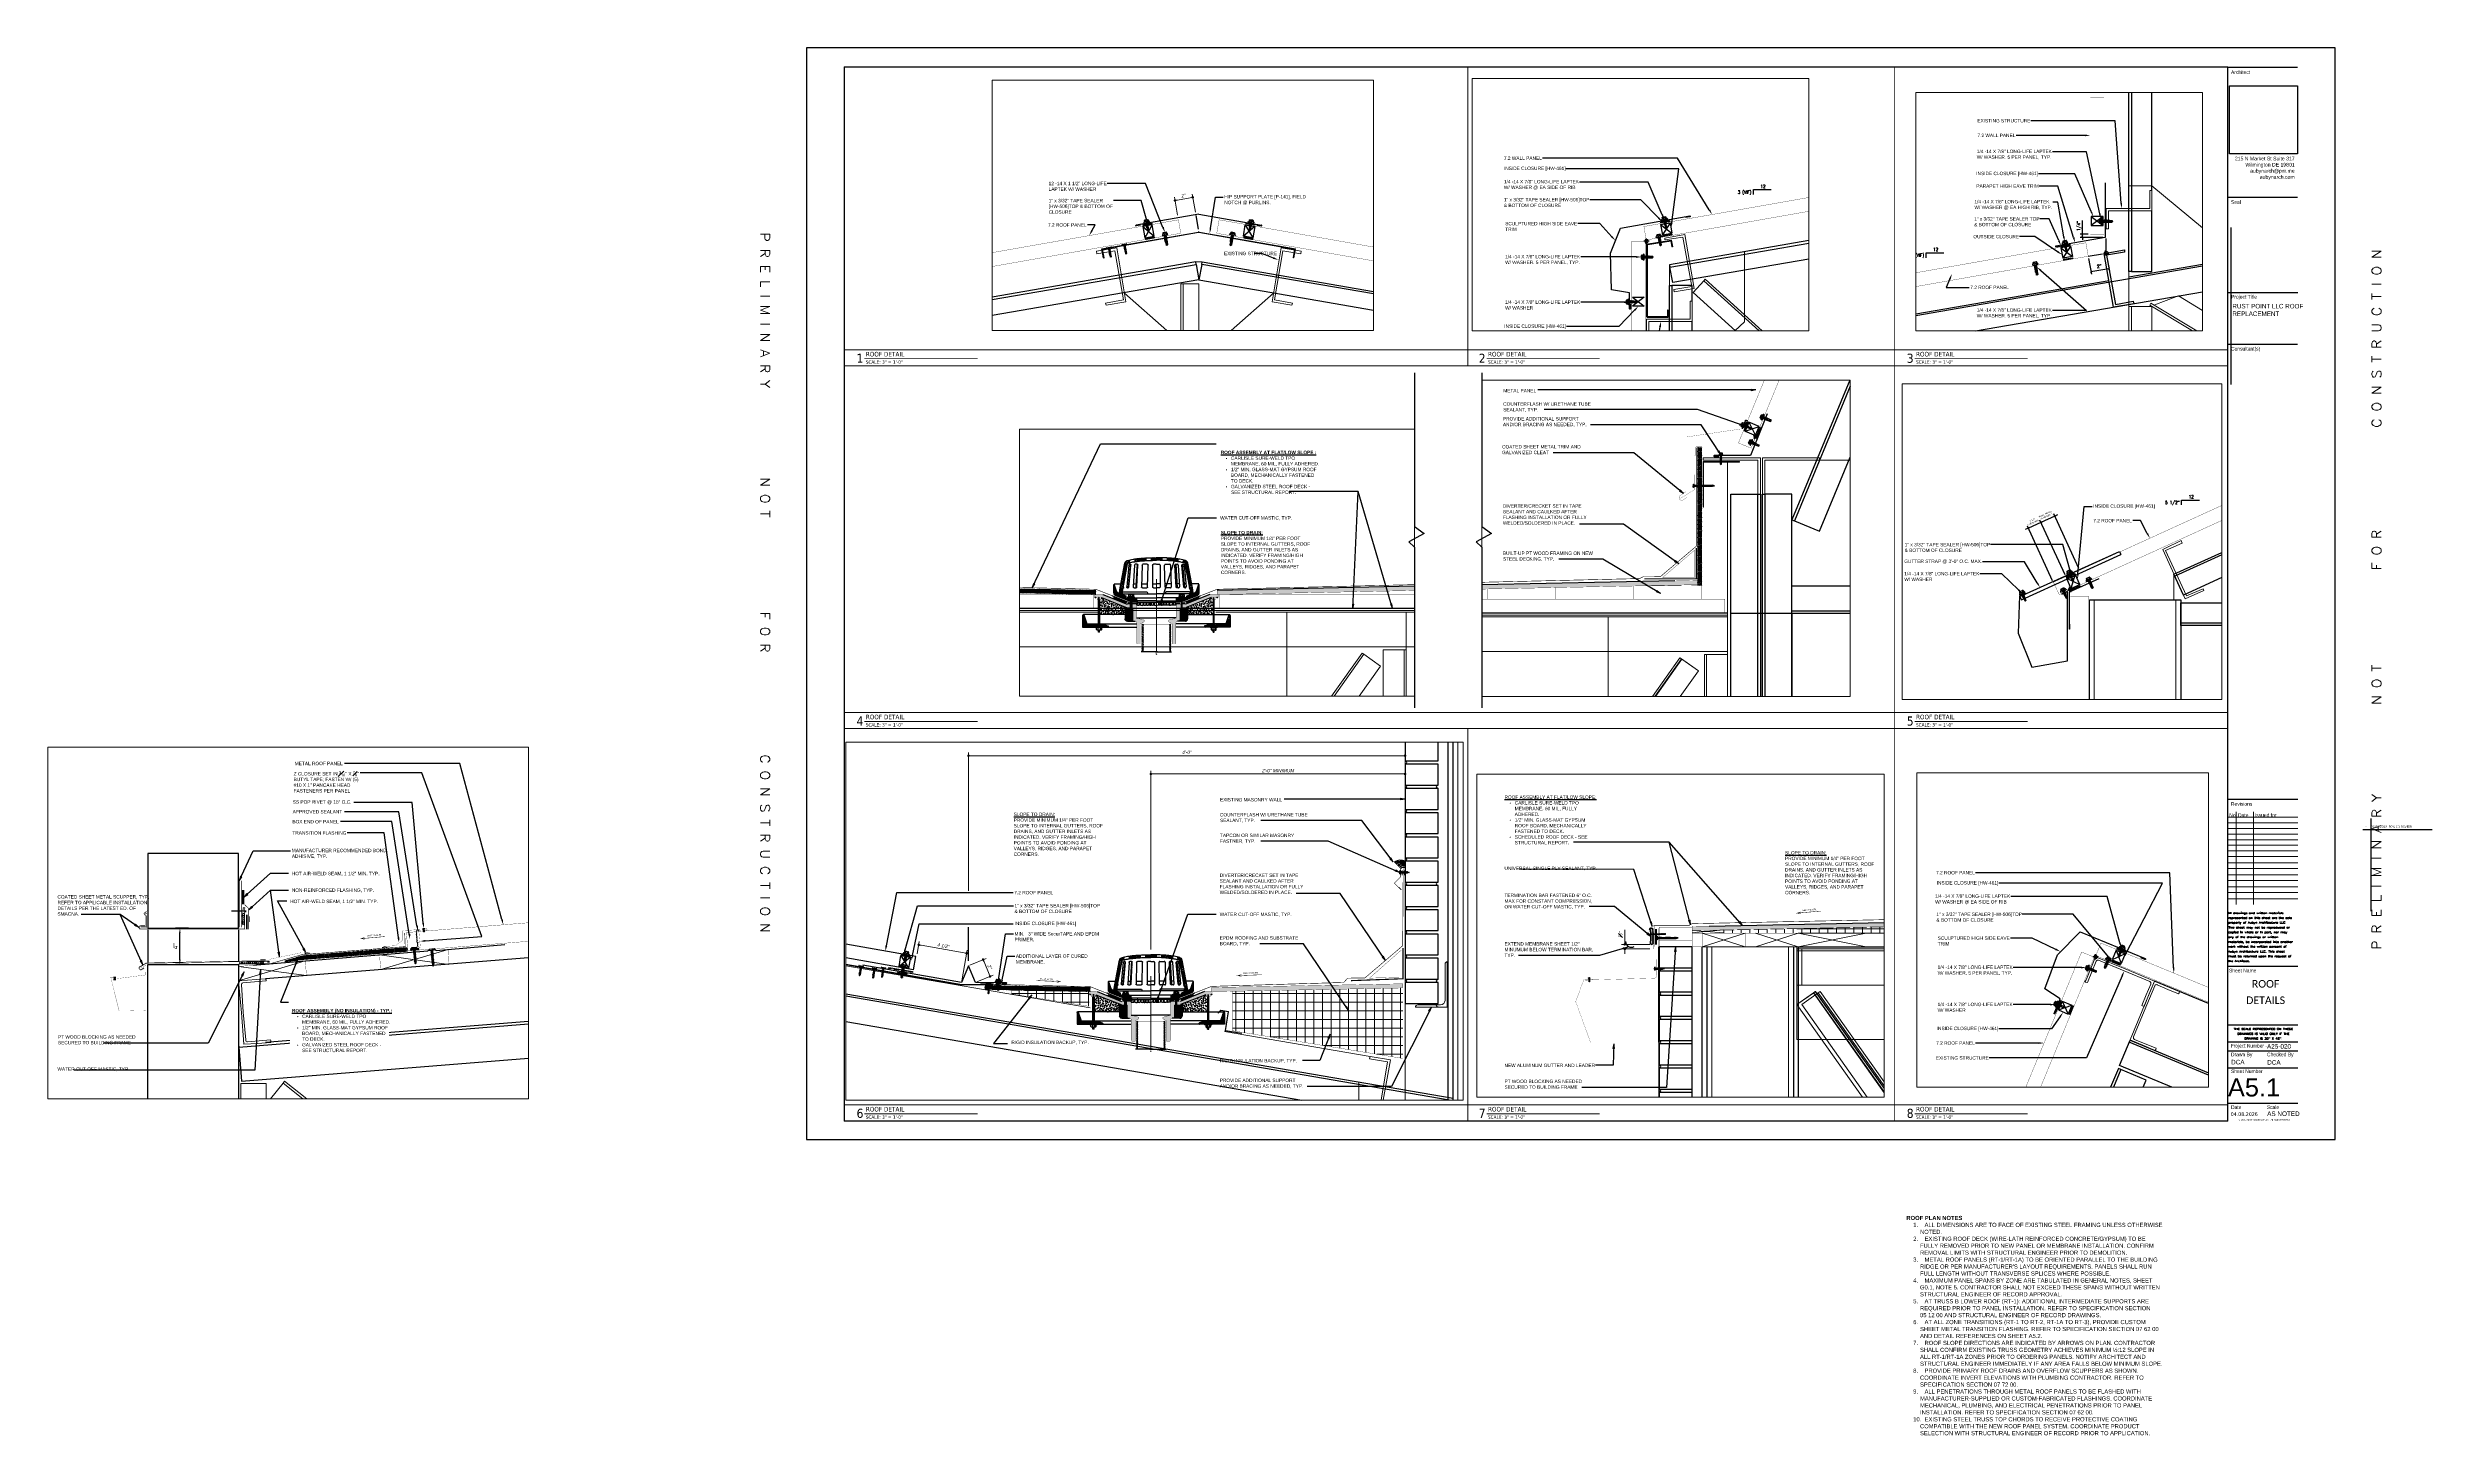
# Paper-space layout 'A5.1' of a CAD drawing. Header units: inches. Extents: x -27.7 to 37.8, y -14.4 to 23.7.
# The model-space entities are those that its viewports show. They can reach past a viewport. Long polylines and large blocks are cut down to what shows.
import ezdxf
from ezdxf import colors
from ezdxf.entities.mleader import LeaderData, LeaderLine
from ezdxf.enums import TextEntityAlignment as Align
from ezdxf.math import Vec2, Vec3

# ---------------------------------------------------------------- set-up
doc = ezdxf.new("R2010")
doc.units = ezdxf.units.IN
for name, pattern in [('CENTER', [2, 1.25, -0.25, 0.25, -0.25]), ('DASHDOT2', [0.5, 0.25, -0.125, 0, -0.125]), ('DASHED', [0.75, 0.5, -0.25]), ('DASHED2', [0.375, 0.25, -0.125]), ('DOT2', [0.125, 0, -0.125]), ('HIDDEN2', [0.1875, 0.125, -0.0625]), ('HIDDEN4', [0.09375, 0.0625, -0.03125])]:
    doc.linetypes.add(name, pattern=pattern)
doc.layers.get('0').update_dxf_attribs({"color": 9, "lineweight": 0})
doc.layers.get('Defpoints').update_dxf_attribs({"color": 254})
for name, color, linetype, lineweight in [('04 - Clips & Plates', 11, 'Continuous', 60), ('05 Fasteners', 11, 'Continuous', 15), ('06 - Fasteners', 11, 'Continuous', 30), ('07 - Roof Panels', 6, 'Continuous', 30), ('10 - Flashings', 2, 'Continuous', 60), ('11 Sealant', 9, 'Continuous', 13), ('12 - Steel', 11, 'Continuous', 15), ('13 - Tube Sealant', 11, 'Continuous', 25), ('15 - Wood Material', 8, 'Continuous', 15), ('16 - Underlayment', 4, 'HIDDEN2', 40), ('16a - Underlayment Strip-In', 8, 'HIDDEN4', 20), ('17 - Rigid Insulation', 2, 'ZIGZAG', 30), ('21 - Coverboard', 11, 'Continuous', 15), ('A-ANNO-NOTE-08', 12, 'Continuous', 9), ('A-ANNO-SYMB-48', 12, 'Continuous', 9), ('COATEDMETAL3', 11, 'BATTING', 40), ('G-ANNO-TEXT', 7, 'Continuous', 25), ('G-ANNO-TTLB', 8, 'Continuous', 25), ('TITLE-ANNO-TEXT', 7, 'Continuous', 25), ('TITLE-ANNO-TTLB', 7, 'Continuous', 25)]:
    doc.layers.add(name, color=color, linetype=linetype, lineweight=lineweight)
for name, color, linetype in [('14 - Tape Sealant', 11, 'Continuous'), ('20 - 7.2 PANEL', 5, 'Continuous'), ('24-SheetMetal', 10, 'Continuous'), ('A-ANNO-DIMS-04', 12, 'Continuous'), ('BONDINGADHESIVE', 11, 'DASHED2'), ('brick', 11, 'Continuous'), ('CLOSURE', 8, 'Continuous'), ('CUTEDGE SEALANT', 11, 'Continuous'), ('DETAIL', 12, 'Continuous'), ('DIM-DETAILS', 7, 'Continuous'), ('FASTENER', 9, 'Continuous'), ('LINE50', 11, 'Continuous'), ('LINE51', 11, 'Continuous'), ('LINE52', 11, 'Continuous'), ('LOGO-IMAGE', 7, 'Continuous'), ('MARK', 1, 'Continuous'), ('MEMBRANE1', 10, 'Continuous'), ('SEALANT', 11, 'Continuous'), ('SEALANT TYPICAL', 11, 'Continuous'), ('SECTION', 11, 'Continuous'), ('STLA', 12, 'Continuous'), ('TAPE', 9, 'Continuous'), ('TEXT', 7, 'Continuous'), ('TITLE-ANNO-16', 7, 'Continuous'), ('TITLE-LOGO-IMAGE', 7, 'Continuous'), ('TRIM', 4, 'Continuous'), ('TRUSS_Geometry', 12, 'Continuous'), ('WATERCUTOFFMASTIC', 11, 'Continuous')]:
    doc.layers.add(name, color=color, linetype=linetype)
doc.styles.add('A-3in_Details', font='arial.ttf', dxfattribs={"oblique": 10, "height": 0.375})
doc.styles.add('ARCHQUIK', font='simplex.shx', dxfattribs={"height": 0.25})
doc.styles.add('arial', font='arial.ttf', dxfattribs={"width": 0.9})
doc.styles.add('BOLD', font='bold.shx', dxfattribs={"width": 0.8})
doc.styles.add('GENERATED_STYLE_1', font='arial.ttf')
doc.styles.add('PDF Calibri', font='calibri.ttf')
doc.styles.add('ROMANS', font='romans.shx', dxfattribs={"width": 1.1})
doc.styles.add('Sheffield', font='arial.ttf', dxfattribs={"height": 0.175})
doc.styles.add('SMOOTH', font='arial.ttf', dxfattribs={"height": 0.5})
doc.styles.get("Standard").update_dxf_attribs({"font": 'arial.ttf'})
doc.styles.add('style1', font='block.shx')
doc.styles.add('TEXT1', font='ROMANS.shx', dxfattribs={"width": 0.75, "height": 0.375})
doc.linetypes.add('BATTING', pattern='A,0.0001,-0.1,[134,ltypeshp.shx,S=0.1,R=0,X=-0.1,Y=0],-0.2,[134,ltypeshp.shx,S=0.1,R=180,X=0.1,Y=0],-0.1', length=0.4001)
doc.linetypes.add('ZIGZAG', pattern='A,0.0001,-0.2,[131,ltypeshp.shx,S=0.2,R=0,X=-0.2,Y=0],-0.4,[131,ltypeshp.shx,S=0.2,R=180,X=0.2,Y=0],-0.2', length=0.8001)
doc.dimstyles.new('DETAIL', dxfattribs={"dimscale": 4, "dimtxt": 0.375, "dimasz": 0.0625, "dimexe": 0.0625, "dimexo": 0.0625, "dimgap": 0.0625, "dimtad": 1, "dimdec": 4, "dimzin": 3, "dimdsep": 46, "dimlunit": 4, "dimtxsty": 'TEXT1', "dimblk": 'ARCHTICK', "dimcen": 0.0625, "dimclrd": 7, "dimclre": 7, "dimclrt": 2, "dimadec": 0, "dimazin": 0, "dimtfac": 0.6, "dimtdec": 4, "dimtmove": 0, "dimatfit": 3, "dimfxl": 1, "dimfrac": 2, "dimtolj": 1, "dimtzin": 0, "dimarcsym": 0})
doc.dimstyles.new('Details 3in Scale', dxfattribs={"dimscale": 2, "dimtxt": 0.375, "dimasz": 0.1375, "dimexe": 0.18, "dimexo": 0.09, "dimgap": 0.09, "dimtad": 1, "dimdec": 3, "dimzin": 3, "dimdsep": 46, "dimlunit": 4, "dimtxsty": 'A-3in_Details', "dimblk": 'ARCHTICK', "dimcen": 0.09, "dimclrd": 256, "dimclre": 256, "dimadec": 0, "dimazin": 0, "dimtfac": 0.75, "dimtdec": 3, "dimtofl": 0, "dimtmove": 0, "dimatfit": 3, "dimfxl": 1, "dimfrac": 1, "dimtolj": 1, "dimtzin": 0, "dimlwd": 13, "dimlwe": 13, "dimarcsym": 0})
doc.dimstyles.new('Dim 08', dxfattribs={"dimscale": 8, "dimtxt": 0.09375, "dimasz": 0.0625, "dimexe": 0.0625, "dimexo": 0.0625, "dimgap": 0.09375, "dimtad": 1, "dimdec": 4, "dimzin": 3, "dimdsep": 46, "dimlunit": 4, "dimtxsty": 'ROMANS', "dimblk1": 'ARCHTICK', "dimblk2": 'ARCHTICK', "dimsah": 1, "dimcen": 0.0625, "dimdle": 0.0625, "dimclrd": 2, "dimclre": 2, "dimclrt": 3, "dimaunit": 1, "dimazin": 0, "dimtm": 1e-09, "dimtfac": 1, "dimtdec": 4, "dimtmove": 2, "dimatfit": 3, "dimldrblk": 'CLOSEDBLANK', "dimfxl": 1, "dimtolj": 1, "dimtzin": 3, "dimarcsym": 0})
doc.dimstyles.new('LEADERS', dxfattribs={"dimtxt": 0.5, "dimasz": 0.5, "dimexe": 0.5, "dimexo": 0.5, "dimgap": 0.25, "dimtad": 0, "dimdec": 3, "dimzin": 0, "dimdsep": 46, "dimlunit": 4, "dimtxsty": 'SMOOTH', "dimcen": 0.5, "dimclrd": 256, "dimclre": 256, "dimadec": 0, "dimazin": 0, "dimtfac": 1, "dimtdec": 3, "dimtofl": 0, "dimtmove": 1, "dimatfit": 3, "dimfxl": 1, "dimfrac": 2, "dimtolj": 1, "dimtzin": 0, "dimarcsym": 0})
doc.dimstyles.new('Sheffield', dxfattribs={"dimtxt": 0.25, "dimasz": 0.375, "dimexe": 0.5, "dimexo": 0.5, "dimgap": 0.25, "dimtad": 1, "dimdec": 4, "dimzin": 3, "dimdsep": 46, "dimlunit": 4, "dimtxsty": 'Sheffield', "dimblk": 'OPEN30', "dimcen": 0.09375, "dimdle": 0.5, "dimclre": 256, "dimadec": 0, "dimazin": 0, "dimtfac": 1, "dimtdec": 4, "dimtix": 1, "dimtmove": 2, "dimatfit": 3, "dimldrblk": 'OPEN30', "dimfxl": 1, "dimfrac": 2, "dimtolj": 1, "dimtzin": 0, "dimarcsym": 0})
picture_1 = doc.add_image_def('image1.jpg', size_in_pixel=(950, 945))
pattern_1 = [(45, (-179.89479, -947.11703), (-0.13258252, 0.13258252), []), (45, (-179.8064, -947.11703), (-0.13258252, 0.13258252), [])]

# ---------------------------------------------------------------- blocks, each defined once
blk = doc.blocks.new('TITLE')
at = {"layer": 'LOGO-IMAGE', "color": 7, "style": 'arial'}
for p in [(34.059, 5.771), (34.059, 5.293), (34.059, 4.815), (33.391, 0.933)]:
    blk.add_attdef('XX', text='', height=0.125, dxfattribs=at).set_placement(p, align=Align.MIDDLE)
at = {"layer": 'LOGO-IMAGE', "style": 'arial'}
for p in [(33.437, 3.461), (33.437, 3.099), (33.437, 2.737)]:
    blk.add_attdef('XXXX', text='', height=0.208, dxfattribs=at).set_placement(p, align=Align.MIDDLE)
at = {"layer": 'LOGO-IMAGE', "style": 'BOLD'}
blk.add_attdef('XX', text='', height=0.583, dxfattribs=at).set_placement((33.437, 1.512), align=Align.MIDDLE_CENTER)
blk = doc.blocks.new('TITLE SHEET A00')
at = {"layer": 'Defpoints'}
blk.add_line((-2.868, 25.061), (-2.868, 20.746), dxfattribs=at)
for points in [[(-42, 0), (0, 0), (0, 30), (-42, 30)], [(-40.962, 0.516), (-2.948, 0.516), (-2.948, 29.46), (-40.962, 29.46)]]:
    blk.add_lwpolyline(points, close=True, dxfattribs=at)
at = {"layer": 'TITLE-ANNO-TEXT', "lineweight": 0}
for points in [[(-2.941, 8.855), (-1.028, 8.855)], [(-2.941, 8.698), (-1.028, 8.698)], [(-2.941, 8.541), (-1.028, 8.541)], [(-2.719, 9.005), (-2.719, 6.457)], [(-2.243, 9.005), (-2.243, 6.457)], [(-2.941, 8.391), (-1.028, 8.391)], [(-2.941, 8.234), (-1.028, 8.234)], [(-2.941, 8.084), (-1.028, 8.084)], [(-2.941, 7.927), (-1.028, 7.927)], [(-2.941, 7.778), (-1.028, 7.778)], [(-2.941, 7.599), (-1.028, 7.599)], [(-2.941, 7.442), (-1.028, 7.442)], [(-2.941, 7.271), (-1.028, 7.271)], [(-2.941, 7.114), (-1.028, 7.114)], [(-2.941, 6.943), (-1.028, 6.943)], [(-2.941, 6.786), (-1.028, 6.786)], [(-2.941, 6.614), (-1.028, 6.614)]]:
    blk.add_lwpolyline(points, dxfattribs=at)
at = {"layer": 'TITLE-ANNO-TTLB', "linetype": 'Continuous'}
for points in [[(-2.948, 29.46), (-1.035, 29.46)], [(-2.948, 25.893), (-1.035, 25.893)], [(-2.941, 23.274), (-1.028, 23.274)], [(-2.948, 21.854), (-1.035, 21.854)], [(-2.941, 9.354), (-1.028, 9.354)], [(-2.941, 4.762), (-1.028, 4.762)], [(-2.941, 3.149), (-1.028, 3.149)], [(-2.941, 2.686), (-1.028, 2.686)], [(-2.941, 2.436), (-1.028, 2.436)], [(-2.941, 1.972), (-1.028, 1.972)], [(-2.941, 1.002), (-1.028, 1.002)]]:
    blk.add_lwpolyline(points, dxfattribs=at)
at = {"layer": 'TITLE-ANNO-TEXT', "attachment_point": 1}
for s, insert, char_height, width, style in [('\\pxqr;{\\fCentury Gothic|b0|i0|c0|p34;215 N Market St Suite 317\\PWilmington DE 19801\\Paubynarch@pm.me\\Paubynarch.com}', (-3.248, 27.004), 0.10125, 2.1335, 'style1'), ('\\pxsm1.5;{\\W1.25;All drawings and written materials represented on this sheet are the sole property of Aubyn Architecture LLC. This sheet may not be reproduced or copied in whole or in part, nor may any of the drawings or written materials, be incorporated into another work without the written consent of Aubyn Architecture LLC. This sheet must be returned upon the request of the Architect.}', (-2.939, 6.249), 0.052734, 1.93229, 'ROMANS'), ('\\pxsm1.5,qc;{\\W1.25;THE SCALE REPRESENTED ON THESE DRAWINGS IS VALID ONLY IF THE DRAWING IS 30" X 42".}', (-2.939, 3.063), 0.052734, 1.93229, 'ROMANS'), ('\\pxa0.83333,sm1.15,qc,tc3;{\\fArial|b0|i0|c0|p34;\\H0.66667x;©^I 2025 Aubyn Architecture LLC - All Rights Reserved}', (-2.664, 0.563), 0.0625, 1.41265, 'style1')]:
    blk.add_mtext(s, dxfattribs=dict(at, insert=insert, char_height=char_height, width=width, style=style))
at = {"layer": 'TITLE-ANNO-TTLB', "linetype": 'Continuous', "char_height": 0.10115, "attachment_point": 4, "style": 'BOLD'}
for s, insert, width in [('{\\fCentury Gothic|b0|i0|c0|p34;Architect}', (-2.862, 29.325), 0.67328), ('{\\fCentury Gothic|b0|i0|c0|p34;Seal}', (-2.862, 25.758), 0.67328), ('{\\fCentury Gothic|b0|i0|c0|p34;Project Title}', (-2.862, 23.139), 1.2484), ('{\\fCentury Gothic|b0|i0|c0|p34;Consultant(s)}', (-2.862, 21.711), 0.67328), ('{\\fCentury Gothic|b0|i0|c0|p34;Revisions}', (-2.862, 9.219), 0.67328), ('{\\fCentury Gothic|b0|i0|c0|p34;No.}', (-2.909, 8.912), 0.67328), ('{\\fCentury Gothic|b0|i0|c0|p34;Date}', (-2.669, 8.912), 0.67328), ('{\\fCentury Gothic|b0|i0|c0|p34;Issued for}', (-2.207, 8.912), 0.67328), ('{\\fCentury Gothic|b0|i0|c0|p34;Sheet Name}', (-2.917, 4.641), 0.71318), ('{\\fTahoma|b0|i0|c0|p34;Project Number -}', (-2.862, 2.562), 1.08922), ('{\\fCentury Gothic|b0|i0|c0|p34;Drawn By}', (-2.862, 2.321), 0.5637), ('{\\fCentury Gothic|b0|i0|c0|p34;Checked By}', (-1.874, 2.321), 0.82524), ('{\\fCentury Gothic|b0|i0|c0|p34;Sheet Number}', (-2.862, 1.874), 1.02069), ('{\\fCentury Gothic|b0|i0|c0|p34;Date}', (-2.862, 0.887), 0.5637), ('{\\fCentury Gothic|b0|i0|c0|p34;Scale}', (-1.879, 0.887), 0.5637)]:
    blk.add_mtext(s, dxfattribs=dict(at, insert=insert, width=width))
at = {"layer": 'TITLE-LOGO-IMAGE'}
image = blk.add_image(picture_1, insert=(-2.903, 27.086), size_in_units=(1.872, 1.862), dxfattribs=at)
image.dxf.flags = 7
blk = doc.blocks.new('_ArchTick')
at = {"color": 0, "linetype": 'ByBlock', "const_width": 0.15}
blk.add_lwpolyline([(-0.5, -0.5), (0.5, 0.5)], dxfattribs=at)
blk = doc.blocks.new('A$C50ed0138')
at = {"layer": '06 - Fasteners'}
for p, q in [((0, 0.38), (0.22, 0.41)), ((0.22, 0.3), (0, 0.38)), ((2.2, 0.25), (0.22, 0.41)), ((2.19, 0.14), (0.22, 0.3)), ((0.32, 0.24), (0.34, 0.46)), ((0.43, 0.23), (0.45, 0.45)), ((0.54, 0.22), (0.56, 0.44)), ((0.65, 0.21), (0.67, 0.43)), ((0.76, 0.2), (0.78, 0.42)), ((0.87, 0.2), (0.89, 0.42)), ((0.98, 0.19), (1, 0.41)), ((1.09, 0.18), (1.11, 0.4)), ((1.2, 0.17), (1.22, 0.39)), ((1.31, 0.16), (1.33, 0.38)), ((1.42, 0.15), (1.44, 0.37)), ((1.53, 0.14), (1.55, 0.36)), ((1.64, 0.13), (1.66, 0.35)), ((1.75, 0.12), (1.77, 0.34)), ((1.86, 0.12), (1.88, 0.34)), ((1.97, 0.11), (1.99, 0.33)), ((2.19, 0.14), (2.25, 0.08)), ((2.26, 0.3), (2.2, 0.25)), ((2.24, 0.03), (2.25, 0.08)), ((2.26, 0.3), (2.27, 0.36)), ((2.3, 0.03), (2.32, 0.36)), ((2.3, 0.08), (2.32, 0.3))]:
    blk.add_line(p, q, dxfattribs=at)
for centre, start, end in [((2.27, 0.03), 175.3933, 355.3933), ((2.29, 0.36), 355.3933, 175.3933)]:
    blk.add_arc(centre, 0.0275, start, end, dxfattribs=at)
blk = doc.blocks.new('A$C37a4c46f')
at = {"layer": '06 - Fasteners'}
for points in [[(0.47, 0.27), (0.46, 0.29), (0.44, 0.27), (0.44, 0.2)], [(0.48, 0.12), (0.49, 0.1), (0.5, 0.12), (0.53, 0.27), (0.52, 0.29), (0.5, 0.27)], [(0.54, 0.12), (0.55, 0.1), (0.57, 0.12), (0.59, 0.27), (0.58, 0.29), (0.56, 0.27)], [(0.6, 0.12), (0.61, 0.1), (0.63, 0.12), (0.65, 0.27), (0.64, 0.29), (0.63, 0.27)], [(0.67, 0.12), (0.68, 0.1), (0.69, 0.12), (0.72, 0.27), (0.71, 0.29), (0.69, 0.27)], [(0.73, 0.12), (0.74, 0.1), (0.76, 0.12), (0.78, 0.27), (0.77, 0.29), (0.75, 0.27)], [(0.79, 0.12), (0.8, 0.1), (0.82, 0.12), (0.84, 0.27), (0.83, 0.29), (0.81, 0.27)], [(0.85, 0.12), (0.86, 0.1), (0.88, 0.12), (0.9, 0.27), (0.89, 0.29), (0.88, 0.27)], [(0.92, 0.12), (0.93, 0.1), (0.94, 0.12), (0.97, 0.27), (0.96, 0.29), (0.94, 0.27)], [(0.98, 0.12), (0.99, 0.1), (1.01, 0.12), (1.03, 0.27), (1.02, 0.29), (1, 0.27)], [(1.1, 0.12), (1.1, 0.28), (1.07, 0.28), (1.03, 0.27), (1.01, 0.12), (1.03, 0.12), (1.05, 0.12)], [(1.04, 0.1), (1.05, 0.12), (1.07, 0.28), (1.03, 0.12)]]:
    blk.add_hatch(color=256, dxfattribs=at).paths.add_polyline_path(points)
h = blk.add_hatch(color=256, dxfattribs=at)
edge = h.paths.add_edge_path()
edge.add_line((1.13, 0.02), (1.13, 0.38))
edge.add_arc((1.12, 0.38), 0.0149, 0.2364, 90.2364)
edge.add_line((1.12, 0.4), (1.11, 0.4))
edge.add_arc((1.11, 0.38), 0.0149, 90.2364, 180.2364)
edge.add_line((1.1, 0.38), (1.1, 0.01))
edge.add_arc((1.11, 0.01), 0.0149, 180.2364, 270.2364)
edge.add_line((1.11, 0), (1.12, 0))
edge.add_arc((1.12, 0.01), 0.0149, 270.2364, 360.2364)
for p, q in [((0.46, 0.29, -0.05), (0.44, 0.2, -0.05)), ((0.44, 0.27, -0.05), (0.44, 0.27, -0.05)), ((0.44, 0.27, -0.05), (0.44, 0.27, -0.05)), ((0.52, 0.29, -0.05), (0.49, 0.1, -0.05)), ((0.58, 0.29, -0.05), (0.55, 0.1, -0.05)), ((0.64, 0.29, -0.05), (0.61, 0.1, -0.05)), ((0.71, 0.29, -0.05), (0.68, 0.1, -0.05)), ((0.77, 0.29, -0.05), (0.74, 0.1, -0.05)), ((0.83, 0.29, -0.05), (0.8, 0.1, -0.05)), ((0.89, 0.29, -0.05), (0.86, 0.1, -0.05)), ((0.96, 0.29, -0.05), (0.93, 0.1, -0.05)), ((1.02, 0.29, -0.05), (0.99, 0.1, -0.05)), ((1.04, 0.1, -0.05), (1.07, 0.28, -0.05)), ((1.04, 0.1, -0.05), (1.07, 0.27, -0.05))]:
    blk.add_line(p, q, dxfattribs=at)
at = {"layer": '06 - Fasteners', "elevation": -0.05}
for points in [[(0.44, 0.27), (0.44, 0.27), (0.07, 0.27), (0, 0.19), (0, 0.19), (0.07, 0.12), (0.44, 0.12)], [(0.44, 0.12), (1.03, 0.12), (1.03, 0.27), (0.44, 0.27)], [(1.26, 0.29), (1.23, 0.29), (1.23, 0.1), (1.27, 0.1)]]:
    blk.add_lwpolyline(points, dxfattribs=at)
for points in [[(0.01, 0.19), (0.01, 0.19, 0.321424), (0.03, 0.19), (0.06, 0.2), (0.33, 0.2, 0.414078), (0.35, 0.23), (0.35, 0.24, 0.414078), (0.32, 0.26), (0.07, 0.26), (0.01, 0.19)], [(1.13, 0.02), (1.13, 0.38, 0.414214), (1.12, 0.4), (1.11, 0.4, 0.414214), (1.1, 0.38), (1.1, 0.01, 0.414214), (1.11, 0), (1.12, 0, 0.414214)], [(1.24, 0.36), (1.13, 0.36), (1.13, 0.04), (1.24, 0.04, 0.370293), (1.27, 0.07), (1.26, 0.33, 0.370293)], [(1.26, 0.31), (1.26, 0.33, 0.369198), (1.24, 0.36), (1.13, 0.36), (1.13, 0.28), (1.24, 0.28, 0.369198)], [(1.24, 0.28), (1.13, 0.28), (1.13, 0.12), (1.24, 0.12, 0.374259), (1.26, 0.14), (1.26, 0.26, 0.374259)], [(1.26, 0.07), (1.26, 0.09, 0.369198), (1.24, 0.11), (1.13, 0.11), (1.13, 0.04), (1.24, 0.04, 0.369198)]]:
    blk.add_lwpolyline(points, format="xyb", close=True, dxfattribs=at)
for points in [[(0.47, 0.27), (0.46, 0.29), (0.44, 0.27), (0.44, 0.2)], [(0.48, 0.12), (0.49, 0.1), (0.5, 0.12), (0.53, 0.27), (0.52, 0.29), (0.5, 0.27)], [(0.54, 0.12), (0.55, 0.1), (0.57, 0.12), (0.59, 0.27), (0.58, 0.29), (0.56, 0.27)], [(0.6, 0.12), (0.61, 0.1), (0.63, 0.12), (0.65, 0.27), (0.64, 0.29), (0.63, 0.27)], [(0.67, 0.12), (0.68, 0.1), (0.69, 0.12), (0.72, 0.27), (0.71, 0.29), (0.69, 0.27)], [(0.73, 0.12), (0.74, 0.1), (0.76, 0.12), (0.78, 0.27), (0.77, 0.29), (0.75, 0.27)], [(0.79, 0.12), (0.8, 0.1), (0.82, 0.12), (0.84, 0.27), (0.83, 0.29), (0.81, 0.27)], [(0.85, 0.12), (0.86, 0.1), (0.88, 0.12), (0.9, 0.27), (0.89, 0.29), (0.88, 0.27)], [(0.92, 0.12), (0.93, 0.1), (0.94, 0.12), (0.97, 0.27), (0.96, 0.29), (0.94, 0.27)], [(0.98, 0.12), (0.99, 0.1), (1.01, 0.12), (1.03, 0.27), (1.02, 0.29), (1, 0.27)], [(1.1, 0.12), (1.1, 0.28), (1.07, 0.28), (1.03, 0.27), (1.01, 0.12), (1.03, 0.12), (1.05, 0.12)], [(1.04, 0.1), (1.05, 0.12), (1.07, 0.28), (1.03, 0.12)]]:
    blk.add_lwpolyline(points, close=True, dxfattribs=at)
at = {"layer": '06 - Fasteners', "extrusion": (0, 0, -1)}
blk.add_ellipse((0.06, 0.16, -0.05), major_axis=(-0.0002, 0.0418), ratio=0.711096, start_param=-0.020405, end_param=2.920278, dxfattribs=at)
blk = doc.blocks.new('DRAINASSEMBLY1')
h = blk.add_hatch()
h.set_pattern_fill('ANSI32', color=250, scale=0.5, style=0)
h.set_pattern_definition(pattern_1)
h.paths.add_polyline_path([(0, 0, 0.000033), (0, 0), (0, -0.3, -0.006803), (0.59, -0.31), (0.59, -0.01, 0.006678)])
h = blk.add_hatch()
h.set_pattern_fill('ANSI32', color=250, scale=0.5, style=0)
h.set_pattern_definition(pattern_1)
h.paths.add_polyline_path([(2.37, -0.15, 0.011945), (1.84, -0.08, 0.007575), (1.5, -0.05, 0.003749), (1.17, -0.03, 0.000056), (1.17, -0.03), (1.17, -0.33, -0.000056), (1.17, -0.33, -0.003567), (1.48, -0.35, -0.008385), (1.84, -0.38, -0.012132), (2.37, -0.45)])
h = blk.add_hatch()
h.set_pattern_fill('ANSI32', color=250, scale=0.5, style=0)
h.set_pattern_definition(pattern_1)
h.paths.add_polyline_path([(2.9, -0.25), (3.21, -0.33), (3.28, -0.36), (3.3, -0.38), (3.33, -0.41), (3.36, -0.43), (3.37, -0.44), (3.39, -0.47), (3.41, -0.5), (3.44, -0.56), (3.46, -0.62), (3.46, -0.65), (3.47, -0.7), (4.06, -3.89), (3.82, -3.99), (3.71, -3.52), (3.17, -0.67), (3.16, -0.65), (3.16, -0.64), (3.15, -0.63), (3.14, -0.63), (3.13, -0.62), (3.12, -0.61), (2.89, -0.55)])
h = blk.add_hatch()
h.set_pattern_fill('ANSI32', color=250, scale=0.5, style=0)
h.set_pattern_definition([(45, (1.43213, -10.36529), (-0.132583, 0.132583), []), (45, (1.52052, -10.36529), (-0.132583, 0.132583), [])])
h.paths.add_polyline_path([(1.43, -10.37), (1.59, -10.37), (1.59, -7.31), (1.43, -7.31)])
h = blk.add_hatch()
h.set_pattern_fill('ANSI32', color=250, scale=0.5, style=0)
h.set_pattern_definition(pattern_1)
h.paths.add_polyline_path([(8.11, -6.36, 0.199198), (8.09, -6.3, 0.175578), (8.03, -6.27, 0.175578), (7.98, -6.3), (7.65, -7.27), (6.37, -7.27), (6.37, -7.65), (8.11, -7.65)])
h.paths.add_polyline_path([(6.24, -7.27), (6.06, -7.27), (5.36, -7.49, 0.984894), (5.36, -7.65), (6.24, -7.65)])
at = {"layer": 'LINE50'}
for points in [[(2.56, -5.62, -0.414214), (2.68, -5.5), (2.72, -5.5), (2.72, -5.13), (2.27, -5.13, 0.414214), (2.18, -5.22), (2.18, -6.64), (1.4, -6.86, 0.569853), (1.35, -7.04, 0.090804), (1.67, -7.23, -0.315351), (1.73, -7.32), (1.73, -9.5), (2.06, -9.5, 0.414214), (2.15, -9.41), (2.15, -7.2, -0.414214), (2.37, -6.98), (2.4, -6.98), (2.47, -6.98, 0.414214), (2.56, -6.89)], [(2.19, -4.44), (2.72, -4.44), (2.72, -4.77), (2.19, -4.77)], [(4.73, -3.87), (4.73, -2.99, 0.427992), (4.65, -2.91, 0.341496), (4.58, -2.97), (4.35, -3.64, -0.218255), (4.13, -3.86), (3.28, -4.2), (3.28, -4.35, -0.414214), (3.19, -4.44), (2.84, -4.44), (2.84, -4.77), (3.06, -4.77, 0.094829), (3.15, -4.75), (4.49, -4.22, 0.307313)], [(2.85, -5.13), (3.2, -5.13), (5.89, -4.06), (6.8, -4.06), (6.8, -4.39), (6.57, -4.39), (6.54, -4.4), (6.52, -4.43), (6.52, -4.58), (6.5, -4.62), (6.48, -4.62), (6.37, -4.62), (6.37, -4.38), (6.24, -4.38), (6.24, -4.62), (6.13, -4.62), (6.11, -4.62), (6.1, -4.61), (6.09, -4.58), (6.09, -4.42), (6.07, -4.4), (6.05, -4.4), (6.03, -4.4), (3.33, -5.47), (3.28, -5.49), (3.25, -5.5), (2.85, -5.5)]]:
    blk.add_hatch(color=252, dxfattribs=at).paths.add_polyline_path(points)
h = blk.add_hatch(color=252, dxfattribs=at)
edge = h.paths.add_edge_path()
edge.add_arc((3.19, -6.74), 0.25, 270, 360)
edge.add_line((3.44, -6.74), (3.44, -5.43))
edge.add_line((3.44, -5.43), (3.28, -5.49))
edge.add_line((3.28, -5.49), (2.85, -5.5))
edge.add_line((2.85, -5.5), (2.85, -6.57))
edge.add_line((2.85, -6.57), (2.72, -6.55))
edge.add_line((2.72, -6.55), (2.72, -5.49))
edge.add_line((2.72, -5.49), (2.64, -5.5))
edge.add_line((2.64, -5.5), (2.6, -5.51))
edge.add_line((2.6, -5.51), (2.58, -5.52))
edge.add_line((2.58, -5.52), (2.56, -5.59))
edge.add_line((2.56, -5.59), (2.56, -6.81))
edge.add_line((2.56, -6.81), (2.53, -6.9))
edge.add_line((2.53, -6.9), (2.53, -6.95))
edge.add_line((2.53, -6.95), (2.34, -6.99))
edge.add_line((2.34, -6.99), (3.19, -6.99))
at = {"layer": 'LINE52'}
h = blk.add_hatch(dxfattribs=at)
h.set_pattern_fill('ANSI31', color=256, scale=0.5, angle=90, style=0)
h.set_pattern_definition([(135, (2.03632, -3.32104), (-0.0441942, -0.0441942), [])])
h.paths.add_polyline_path([(2.86, -0.74, 0.344184), (2.8, -0.83), (3.02, -3.24, 0.351214), (3.1, -3.32)])
h.paths.add_polyline_path([(2.13, -0.74), (2.12, -0.74, 0.430689), (2.04, -0.83), (2.17, -3.24, 0.397928), (2.26, -3.32), (2.27, -3.32)])
at = {"color": 250, "linetype": 'DASHDOT2', "ltscale": 2}
blk.add_line((0, -10.37), (0, 0.4), dxfattribs=at)
at = {"const_width": 0.00333}
blk.add_lwpolyline([(2.9, -0.25), (3.21, -0.33), (3.28, -0.36), (3.3, -0.38), (3.33, -0.41), (3.36, -0.43), (3.37, -0.44), (3.39, -0.47), (3.41, -0.5), (3.44, -0.56), (3.46, -0.62), (3.46, -0.65), (3.47, -0.7), (4.06, -3.89), (3.82, -3.99), (3.71, -3.52), (3.17, -0.67), (3.16, -0.65), (3.16, -0.64), (3.15, -0.63), (3.14, -0.63), (3.13, -0.62), (3.12, -0.61), (2.89, -0.55)], close=True, dxfattribs=at)
blk.add_lwpolyline([(5.9, -7.65), (6.71, -7.65), (6.71, -7.7), (5.9, -7.7)], close=True)
for centre, start, end in [((6.16, -7.79), 266.1642, 283.7849), ((6.24, -7.79), 256.2151, 273.8358), ((6.37, -7.79), 266.1642, 283.7849), ((6.45, -7.79), 256.2151, 273.8358)]:
    blk.add_arc(centre, 0.176, start, end)
at = {"layer": 'DETAIL', "linetype": 'CENTER'}
blk.add_line((0, -0.29), (0, 0), dxfattribs=at)
at = {"layer": 'DETAIL'}
for p, q in [((0.01, -0.74), (0.33, -0.74)), ((0.42, -0.83), (0.42, -3.24)), ((0.59, -0.02), (0.59, -0.31)), ((0.97, -3.24), (0.91, -0.83)), ((1, -0.74), (1.48, -0.74)), ((1.17, -0.03), (1.17, -0.33)), ((1.57, -0.83), (1.63, -3.24)), ((2.17, -3.24), (2.04, -0.83)), ((2.12, -0.74), (2.32, -0.74)), ((2.37, -0.15), (2.37, -0.45)), ((2.4, -0.82), (2.54, -3.23)), ((3.02, -3.24), (2.8, -0.83)), ((2.89, -0.74), (2.95, -0.74)), ((3.04, -0.82), (3.26, -3.22)), ((3.67, -3.32), (3.17, -0.67)), ((3.97, -3.33), (3.46, -0.62)), ((0.42, -2.9), (0.01, -2.9)), ((0.33, -3.33), (0.01, -3.33)), ((2.72, -3.97), (0.01, -3.97)), ((2.21, -4.44), (0.01, -4.44)), ((0.01, -4.77), (2.21, -4.77)), ((1.63, -2.9), (0.97, -2.9)), ((0.99, -3.87), (0.99, -3.96)), ((1.54, -3.33), (1.06, -3.33)), ((2.72, -3.78), (1.08, -3.78)), ((2.19, -4.44), (2.19, -4.77)), ((2.72, -4.44), (2.21, -4.44)), ((2.21, -4.77), (2.72, -4.77)), ((2.52, -2.9), (2.25, -2.9)), ((2.45, -3.32), (2.26, -3.32)), ((2.52, -4.08), (2.52, -4.3)), ((3.05, -4.3), (2.52, -4.3)), ((2.54, -4.09), (2.54, -4.08)), ((2.54, -4.09), (3.02, -4.09)), ((2.67, -4.09), (2.67, -4.3)), ((3.63, -3.78), (2.72, -3.78)), ((3.78, -3.97), (2.72, -3.97)), ((2.72, -4.34), (2.72, -4.77)), ((2.72, -4.44), (2.85, -4.44)), ((2.72, -4.77), (2.72, -5.49)), ((2.85, -4.44), (2.85, -4.34)), ((2.85, -6.57), (2.85, -4.77)), ((2.89, -4.09), (2.89, -4.3)), ((3.02, -4.09), (3.02, -4.08)), ((3.05, -4.08), (3.05, -4.3)), ((3.23, -2.9), (3.07, -2.9)), ((3.17, -3.32), (3.11, -3.32)), ((5.89, -4.06), (3.21, -5.13)), ((6.03, -4.4), (3.28, -5.49)), ((3.68, -3.4), (3.67, -3.32)), ((3.71, -3.52), (3.68, -3.4)), ((3.71, -3.52), (3.81, -3.97)), ((3.72, -3.96), (3.72, -3.87)), ((4.06, -3.89), (3.82, -3.99)), ((4.66, -2.9), (3.9, -2.9)), ((4.06, -3.89), (3.97, -3.33)), ((6.24, -4.62), (6.24, -7.26)), ((6.37, -7.26), (6.37, -4.62)), ((2.18, -6.64), (0, -6.64)), ((2.72, -7.27), (2.15, -7.27)), ((2.72, -7.65), (2.15, -7.65)), ((2.72, -6.99), (2.34, -6.99)), ((2.72, -5.49), (2.72, -6.57)), ((2.72, -6.57), (2.85, -6.57)), ((3.19, -6.99), (2.72, -6.99)), ((6.06, -7.27), (2.72, -7.27)), ((6.24, -7.65), (2.72, -7.65)), ((3.44, -5.43), (3.44, -6.74)), ((3.45, -6.27), (6.24, -6.27)), ((6.06, -7.27), (5.36, -7.49)), ((6.04, -7.7), (6.04, -7.91)), ((6.24, -7.27), (6.06, -7.27)), ((6.2, -7.7), (6.2, -7.91)), ((6.24, -7.26), (6.24, -7.65)), ((6.37, -6.27), (8.02, -6.27)), ((6.37, -7.65), (6.37, -7.26)), ((7.65, -7.27), (6.37, -7.27)), ((8.11, -7.65), (6.37, -7.65)), ((6.42, -7.7), (6.42, -7.91)), ((6.58, -7.91), (6.58, -7.7)), ((7.98, -6.3), (7.65, -7.27)), ((8.11, -6.36), (8.11, -7.65)), ((6.09, -7.97), (6.14, -7.97)), ((6.2, -7.91), (6.2, -7.92)), ((6.24, -8.2), (6.24, -7.97)), ((6.37, -7.97), (6.24, -7.97)), ((6.24, -8.2), (6.37, -8.2)), ((6.37, -8.2), (6.37, -7.97)), ((6.42, -7.91), (6.42, -7.92)), ((6.47, -7.97), (6.52, -7.97))]:
    blk.add_line(p, q, dxfattribs=at)
blk.add_lwpolyline([(0, -1.2, 0.000033), (0, -1.2, 0.017133)], format="xyb", dxfattribs=at)
for points, const_width in [([(2.9, -0.25), (2.89, -0.55)], 0.00333), ([(6.48, -4.62), (6.37, -4.62), (6.37, -4.38), (6.24, -4.38), (6.24, -4.62), (6.13, -4.62)], 0.0312), ([(1.59, -7.31), (0, -7.31)], 0.0295), ([(1.43, -7.31), (1.43, -10.37)], 0.0442), ([(1.59, -7.31), (1.59, -10.37)], 0.0442)]:
    blk.add_lwpolyline(points, dxfattribs=dict(at, const_width=const_width))
at = {"layer": 'DETAIL', "const_width": 0.0312}
for points in [[(2.72, -5.13), (2.72, -5.5), (2.68, -5.5, 0.414214), (2.56, -5.62), (2.56, -6.89, -0.414214), (2.47, -6.98), (2.4, -6.98), (2.37, -6.98, 0.414214), (2.15, -7.2), (2.15, -9.41, -0.414214), (2.06, -9.5), (1.73, -9.5), (1.73, -7.32, 0.31105), (1.67, -7.23, -0.091141), (1.35, -7.04, -0.569853), (1.4, -6.86), (2.18, -6.64), (2.18, -5.22, -0.414214), (2.27, -5.13), (2.72, -5.13)], [(4.66, -2.91, 0.32848), (4.58, -2.97), (4.35, -3.64, -0.218255), (4.14, -3.86), (3.28, -4.2), (3.28, -4.35, -0.414214), (3.2, -4.44), (2.85, -4.44), (2.85, -4.77), (3.06, -4.77, 0.094829), (3.16, -4.75), (4.5, -4.22, 0.307313), (4.74, -3.87), (4.74, -2.99, 0.414214), (4.66, -2.91)], [(2.85, -5.13), (3.1, -5.13, 0.094557), (3.29, -5.1), (5.8, -4.1, -0.094557), (5.98, -4.06), (6.8, -4.06), (6.8, -4.39), (6.57, -4.39), (6.62, -4.39)], [(6.03, -4.4), (3.35, -5.46, -0.094829), (3.17, -5.5), (2.85, -5.5)], [(6.13, -4.62, -0.414214), (6.09, -4.58), (6.09, -4.44, 0.529856), (6.03, -4.4)], [(6.57, -4.39, 0.414214), (6.52, -4.43), (6.52, -4.58, -0.414214), (6.48, -4.62)]]:
    blk.add_lwpolyline(points, format="xyb", dxfattribs=at)
blk.add_lwpolyline([(2.19, -4.44), (2.72, -4.44), (2.72, -4.77), (2.19, -4.77)], close=True, dxfattribs=at)
at = {"layer": 'DETAIL'}
for points in [[(2.72, -4.42), (2.41, -4.42), (2.41, -4.34), (2.72, -4.34)], [(2.85, -4.34), (3.16, -4.34), (3.16, -4.42), (2.85, -4.42)]]:
    blk.add_lwpolyline(points, dxfattribs=at)
blk.add_lwpolyline([(2.48, -4.3), (3.08, -4.3), (3.08, -4.34), (2.48, -4.34)], close=True, dxfattribs=at)
for centre, radius, start, end in [((0, -21.85), 21.84, 88.4661, 90), ((0, -21.85), 21.84, 90, 90.0076), ((0, -21.85), 21.55, 88.4449, 90), ((0.33, -0.83), 0.0884, 0, 90), ((0, -21.85), 21.84, 86.933, 88.4661), ((0, -21.85), 21.55, 86.8911, 88.4449), ((1, -0.83), 0.0884, 90, 181.4602), ((0, -21.85), 21.84, 86.0737, 86.933), ((0, -21.85), 21.55, 86.0737, 86.8911), ((0.73, -11.24), 10.91, 84.1521, 86.0737), ((1.48, -0.83), 0.0884, 1.4602, 90), ((0.73, -11.24), 11.21, 84.3376, 86.0737), ((0.73, -11.24), 11.21, 81.595, 84.3376), ((0.73, -11.24), 10.91, 81.3698, 84.1521), ((2.12, -0.83), 0.0884, 90, 183.204), ((2.32, -0.83), 0.0884, 3.204, 90), ((0.73, -11.24), 11.21, 80.5917, 81.595), ((0.73, -11.24), 10.91, 80.5917, 81.3698), ((1.81, -4.7), 4.29, 75.3726, 80.5917), ((1.81, -4.7), 4.59, 76.3354, 80.5917), ((2.89, -0.83), 0.0884, 90, 185.2361), ((1.81, -4.7), 4.59, 72.3238, 76.3354), ((1.81, -4.7), 4.29, 72.3238, 75.3726), ((2.95, -0.83), 0.0884, 5.2361, 90), ((3.09, -0.68), 0.0736, 10.7314, 72.3238), ((3.09, -0.68), 0.368, 10.7314, 72.3238), ((0.33, -3.24), 0.0884, 270, 0), ((1.06, -3.24), 0.0884, 181.4602, 270), ((1.08, -3.87), 0.0884, 90, 180), ((1.54, -3.24), 0.0884, 270, 1.4602), ((2.26, -3.23), 0.0884, 183.204, 270), ((2.45, -3.23), 0.0884, 270, 3.204), ((2.53, -4.08), 0.0123, 0, 180), ((3.11, -3.23), 0.0884, 185.2361, 270), ((3.04, -4.08), 0.0123, 0, 180), ((3.17, -3.23), 0.0884, 270, 5.2361), ((3.63, -3.87), 0.0884, 0, 90), ((3.19, -6.74), 0.25, 270, 0), ((5.36, -7.57), 0.0757, 91.7442, 270.6622), ((8.04, -6.36), 0.0884, 90, 134.9371), ((8.02, -6.36), 0.0884, 45.0629, 90), ((8.02, -6.36), 0.0884, 0, 45.0629), ((6.09, -7.91), 0.0537, 180, 270), ((6.14, -7.91), 0.0537, 270, 0), ((6.25, -7.92), 0.0484, 180, 270), ((6.37, -7.92), 0.0484, 270, 2.7214), ((6.47, -7.91), 0.0537, 180, 270), ((6.52, -7.91), 0.0537, 270, 0)]:
    blk.add_arc(centre, radius, start, end, dxfattribs=at)
for p in [(3.63, -3.31), (4.53, -5.18), (4.79, -5.1), (4.95, -5.17), (4.99, -5.03), (5.16, -4.87), (5.21, -5.13), (5.33, -5.03), (5.41, -4.89), (5.56, -4.79), (5.57, -5.08), (5.74, -4.89), (5.76, -5.19), (5.78, -4.74), (5.8, -5.02), (5.87, -4.59), (5.87, -4.59), (5.97, -4.78), (6, -4.51), (6, -4.99), (6.01, -5.22), (6.12, -4.93), (6.13, -5.22), (6.68, -4.39), (3.53, -5.48), (3.54, -5.8), (3.56, -5.6), (3.58, -6.05), (3.63, -5.91), (3.64, -6.2), (3.7, -5.6), (3.74, -5.74), (3.8, -5.9), (3.8, -6.04), (3.81, -5.41), (3.85, -6.17), (3.91, -5.46), (3.92, -5.67), (4, -6.06), (4.04, -5.86), (4.07, -5.25), (4.12, -6.19), (4.15, -5.6), (4.15, -5.96), (4.19, -5.46), (4.3, -5.81), (4.33, -5.24), (4.36, -6.04), (4.4, -6.18), (4.41, -5.4), (4.42, -5.87), (4.43, -5.55), (4.51, -5.66), (4.59, -5.87), (4.6, -6.12), (4.64, -5.48), (4.69, -5.98), (4.73, -5.25), (4.74, -6.27), (4.79, -5.62), (4.84, -5.91), (4.89, -5.68), (4.89, -6.11), (4.92, -5.35), (4.98, -5.56), (4.98, -6.08), (5.08, -5.81), (5.13, -5.62), (5.19, -5.4), (5.19, -6.18), (5.22, -5.96), (5.3, -5.69), (5.32, -5.34), (5.34, -6.11), (5.39, -5.5), (5.43, -5.94), (5.52, -5.66), (5.57, -5.3), (5.57, -5.55), (5.57, -6.2), (5.58, -5.88), (5.61, -6.06), (5.72, -5.38), (5.75, -5.79), (5.78, -5.58), (5.78, -6.16), (5.85, -5.91), (5.95, -5.33), (6.03, -5.99), (6.06, -5.57), (6.08, -5.69), (6.09, -6.16)]:
    blk.add_point(p, dxfattribs=at)
at = {"layer": 'LINE50', "color": 250}
for p, q in [((2.13, -0.73), (2.27, -3.32)), ((2.86, -0.74), (3.1, -3.32)), ((2.72, -4.48), (2.85, -4.46)), ((2.72, -4.53), (2.85, -4.51)), ((2.72, -4.59), (2.85, -4.57)), ((2.72, -4.64), (2.85, -4.62)), ((2.72, -4.7), (2.85, -4.68)), ((2.72, -4.75), (2.85, -4.73)), ((2.72, -4.81), (2.85, -4.79)), ((2.72, -4.86), (2.85, -4.85)), ((2.72, -4.92), (2.85, -4.9)), ((2.72, -4.97), (2.85, -4.96)), ((2.72, -5.03), (2.85, -5.01)), ((2.72, -5.08), (2.85, -5.07)), ((2.72, -5.14), (2.85, -5.12)), ((2.72, -5.19), (2.85, -5.18)), ((2.72, -5.25), (2.85, -5.23)), ((6.24, -4.42), (6.37, -4.4)), ((6.24, -4.48), (6.37, -4.46)), ((6.24, -4.53), (6.37, -4.51)), ((6.24, -4.59), (6.37, -4.57)), ((6.24, -4.64), (6.37, -4.62)), ((6.24, -4.7), (6.37, -4.68)), ((6.24, -4.75), (6.37, -4.73)), ((6.24, -4.81), (6.37, -4.79)), ((6.24, -4.86), (6.37, -4.85)), ((6.24, -4.92), (6.37, -4.9)), ((6.24, -4.97), (6.37, -4.96)), ((6.24, -5.03), (6.37, -5.01)), ((6.24, -5.08), (6.37, -5.07)), ((6.24, -5.14), (6.37, -5.12)), ((6.24, -5.19), (6.37, -5.18)), ((6.24, -5.25), (6.37, -5.23)), ((2.72, -5.31), (2.85, -5.29)), ((2.72, -5.36), (2.85, -5.34)), ((2.72, -5.42), (2.85, -5.4)), ((2.72, -5.47), (2.85, -5.45)), ((2.72, -5.53), (2.85, -5.51)), ((2.72, -5.58), (2.85, -5.56)), ((2.72, -5.64), (2.85, -5.62)), ((2.72, -5.69), (2.85, -5.67)), ((2.72, -5.75), (2.85, -5.73)), ((2.72, -5.8), (2.85, -5.78)), ((2.72, -5.86), (2.85, -5.84)), ((2.72, -5.91), (2.85, -5.89)), ((2.72, -5.97), (2.85, -5.95)), ((2.72, -6.02), (2.85, -6.01)), ((2.72, -6.08), (2.85, -6.06)), ((2.72, -6.13), (2.85, -6.12)), ((2.72, -6.19), (2.85, -6.17)), ((2.72, -6.24), (2.85, -6.23)), ((2.72, -6.3), (2.85, -6.28)), ((2.72, -6.35), (2.85, -6.34)), ((2.72, -6.41), (2.85, -6.39)), ((2.72, -6.46), (2.85, -6.45)), ((2.72, -6.52), (2.85, -6.5)), ((2.78, -6.57), (2.85, -6.56)), ((6.24, -5.31), (6.37, -5.29)), ((6.24, -5.36), (6.37, -5.34)), ((6.24, -5.42), (6.37, -5.4)), ((6.24, -5.47), (6.37, -5.45)), ((6.24, -5.53), (6.37, -5.51)), ((6.24, -5.58), (6.37, -5.56)), ((6.24, -5.64), (6.37, -5.62)), ((6.24, -5.69), (6.37, -5.67)), ((6.24, -5.75), (6.37, -5.73)), ((6.24, -5.8), (6.37, -5.78)), ((6.24, -5.86), (6.37, -5.84)), ((6.24, -5.91), (6.37, -5.89)), ((6.24, -5.97), (6.37, -5.95)), ((6.24, -6.02), (6.37, -6.01)), ((6.24, -6.08), (6.37, -6.06)), ((6.24, -6.13), (6.37, -6.12)), ((6.24, -6.19), (6.37, -6.17)), ((6.24, -6.24), (6.37, -6.23)), ((6.24, -6.3), (6.37, -6.28)), ((6.24, -6.35), (6.37, -6.34)), ((6.24, -6.41), (6.37, -6.39)), ((6.24, -6.46), (6.37, -6.45)), ((6.24, -6.52), (6.37, -6.5)), ((6.24, -6.58), (6.37, -6.56)), ((6.24, -6.63), (6.37, -6.61)), ((6.24, -6.69), (6.37, -6.67)), ((6.24, -6.74), (6.37, -6.72)), ((6.24, -6.8), (6.37, -6.78)), ((6.24, -6.85), (6.37, -6.83)), ((6.24, -6.91), (6.37, -6.89)), ((6.24, -6.96), (6.37, -6.94)), ((6.24, -7.02), (6.37, -7)), ((6.24, -7.07), (6.37, -7.05)), ((6.24, -7.13), (6.37, -7.11)), ((6.24, -7.18), (6.37, -7.16)), ((6.24, -7.24), (6.37, -7.22)), ((6.24, -7.29), (6.37, -7.28)), ((6.24, -7.35), (6.37, -7.33)), ((6.24, -7.4), (6.37, -7.39)), ((6.24, -7.46), (6.37, -7.44)), ((6.24, -7.51), (6.37, -7.5)), ((6.24, -7.57), (6.37, -7.55)), ((6.24, -7.62), (6.37, -7.61)), ((6.24, -8.01), (6.37, -7.99)), ((6.24, -8.07), (6.37, -8.05)), ((6.24, -8.12), (6.37, -8.1)), ((6.24, -8.18), (6.37, -8.16))]:
    blk.add_line(p, q, dxfattribs=at)
at = {"layer": 'LINE51'}
blk.add_line((-0.11, -10.37), (1.68, -10.37), dxfattribs=at)
at = {"layer": 'MEMBRANE1', "linetype": 'Continuous'}
blk.add_line((2.05, -4.91), (0, -4.91), dxfattribs=at)
at = {"layer": 'MEMBRANE1', "linetype": 'Continuous', "const_width": 0.125}
blk.add_lwpolyline([(2.72, -4.87), (2.03, -4.87)], dxfattribs=at)
blk.add_lwpolyline([(4.86, -4.2), (3.22, -4.86, -0.094829), (3.12, -4.87), (2.85, -4.87)], format="xyb", dxfattribs=at)
at = {"layer": 'WATERCUTOFFMASTIC'}
for p, q in [((0.06, -4.94), (0, -4.96)), ((0.06, -5.23), (0, -5.21)), ((0.14, -4.93), (0.06, -4.94)), ((0.14, -5.25), (0.06, -5.23)), ((0.21, -4.94), (0.14, -4.93)), ((0.21, -5.23), (0.14, -5.25)), ((0.28, -4.97), (0.21, -4.94)), ((0.28, -5.2), (0.21, -5.23)), ((0.36, -4.93), (0.28, -4.97)), ((0.36, -5.24), (0.28, -5.2)), ((0.44, -4.93), (0.36, -4.93)), ((0.51, -4.96), (0.44, -4.93)), ((0.51, -5.21), (0.44, -5.24)), ((0.59, -4.96), (0.51, -4.96)), ((0.59, -5.21), (0.51, -5.21)), ((0.66, -4.93), (0.59, -4.96)), ((0.66, -5.24), (0.59, -5.21)), ((0.74, -4.94), (0.66, -4.93)), ((0.74, -5.24), (0.66, -5.24)), ((0.82, -4.96), (0.74, -4.94)), ((0.82, -5.21), (0.74, -5.24)), ((0.9, -4.94), (0.82, -4.96)), ((0.9, -5.23), (0.82, -5.21)), ((0.97, -4.94), (0.9, -4.94)), ((0.97, -5.24), (0.9, -5.23)), ((1.05, -4.94), (0.97, -4.94)), ((1.05, -5.23), (0.97, -5.24)), ((1.12, -4.98), (1.05, -4.94)), ((1.12, -5.2), (1.05, -5.23)), ((1.2, -4.95), (1.12, -4.98)), ((1.2, -5.23), (1.12, -5.2)), ((1.27, -4.94), (1.2, -4.95)), ((1.27, -5.24), (1.2, -5.23)), ((1.34, -4.95), (1.27, -4.94)), ((1.34, -5.23), (1.27, -5.24)), ((1.42, -4.96), (1.34, -4.95)), ((1.42, -5.21), (1.34, -5.23)), ((1.49, -4.93), (1.42, -4.96)), ((1.49, -5.24), (1.42, -5.21)), ((1.57, -4.93), (1.49, -4.93)), ((1.64, -4.93), (1.57, -4.93)), ((1.72, -4.94), (1.64, -4.93)), ((1.72, -5.23), (1.64, -5.24)), ((1.8, -4.97), (1.72, -4.94)), ((1.8, -5.2), (1.72, -5.23)), ((1.87, -4.96), (1.8, -4.97)), ((1.87, -5.21), (1.8, -5.2)), ((1.95, -4.94), (1.87, -4.96)), ((1.95, -5.23), (1.87, -5.21)), ((2.02, -4.95), (1.95, -4.94)), ((2.02, -5.23), (1.95, -5.23)), ((2.09, -4.95), (2.02, -4.95)), ((2.09, -5.23), (2.02, -5.23)), ((2.1, -4.95), (2.09, -4.95)), ((2.17, -5.21), (2.09, -5.23)), ((0.44, -5.24), (0.36, -5.24)), ((1.57, -5.25), (1.49, -5.24)), ((1.64, -5.24), (1.57, -5.25))]:
    blk.add_line(p, q, dxfattribs=at)
at = {"layer": 'WATERCUTOFFMASTIC', "const_width": 0.005}
for points in [[(0.02, -5.17, 1), (0.02, -5.17, 1)], [(0.04, -4.99, 1), (0.05, -4.99, 1)], [(0.07, -5.09, 1), (0.07, -5.09, 1)], [(0.07, -5.15, 1), (0.07, -5.15, 1)], [(0.08, -5.01, 1), (0.08, -5.01, 1)], [(0.12, -4.96, 1), (0.13, -4.96, 1)], [(0.13, -5.04, 1), (0.13, -5.04, 1)], [(0.14, -5.11, 1), (0.15, -5.11, 1)], [(0.16, -5.2, 1), (0.17, -5.2, 1)], [(0.2, -5.01, 1), (0.21, -5.01, 1)], [(0.2, -5.08, 1), (0.2, -5.08, 1)], [(0.2, -5.15, 1), (0.21, -5.15, 1)], [(0.31, -5.12, 1), (0.31, -5.12, 1)], [(0.34, -5.03, 1), (0.35, -5.03, 1)], [(0.36, -5.17, 1), (0.36, -5.17, 1)], [(0.37, -5.08, 1), (0.37, -5.08, 1)], [(0.38, -4.97, 1), (0.39, -4.97, 1)], [(0.41, -5.19, 1), (0.41, -5.19, 1)], [(0.44, -5.03, 1), (0.44, -5.03, 1)], [(0.45, -5.11, 1), (0.45, -5.11, 1)], [(0.49, -5.17, 1), (0.49, -5.17, 1)], [(0.51, -5.1, 1), (0.51, -5.1, 1)], [(0.51, -5.02, 1), (0.52, -5.02, 1)], [(0.65, -5.14, 1), (0.65, -5.14, 1)], [(0.65, -4.97, 1), (0.65, -4.97, 1)], [(0.68, -5.05, 1), (0.68, -5.05, 1)], [(0.68, -5.21, 1), (0.68, -5.21, 1)], [(0.7, -4.98, 1), (0.7, -4.98, 1)], [(0.71, -5.11, 1), (0.72, -5.11, 1)], [(0.74, -5.19, 1), (0.74, -5.19, 1)], [(0.76, -5, 1), (0.76, -5, 1)], [(0.75, -5.07, 1), (0.76, -5.07, 1)], [(0.79, -5.14, 1), (0.79, -5.14, 1)], [(0.88, -5.02, 1), (0.89, -5.02, 1)], [(0.89, -5.1, 1), (0.89, -5.1, 1)], [(0.9, -5.14, 1), (0.9, -5.14, 1)], [(0.9, -5.19, 1), (0.9, -5.19, 1)], [(0.95, -5.02, 1), (0.95, -5.02, 1)], [(0.97, -5.09, 1), (0.97, -5.09, 1)], [(0.96, -5.18, 1), (0.96, -5.18, 1)], [(0.98, -4.97, 1), (0.98, -4.97, 1)], [(1.01, -5.13, 1), (1.02, -5.13, 1)], [(1.02, -5.04, 1), (1.02, -5.04, 1)], [(1.04, -5.18, 1), (1.04, -5.18, 1)], [(1.15, -5.08, 1), (1.15, -5.08, 1)], [(1.2, -5.15, 1), (1.2, -5.15, 1)], [(1.21, -4.99, 1), (1.21, -4.99, 1)], [(1.23, -5.08, 1), (1.23, -5.08, 1)], [(1.29, -5.02, 1), (1.29, -5.02, 1)], [(1.31, -5.19, 1), (1.32, -5.19, 1)], [(1.32, -5.1, 1), (1.32, -5.1, 1)], [(1.35, -4.99, 1), (1.36, -4.99, 1)], [(1.36, -5.17, 1), (1.37, -5.17, 1)], [(1.45, -5.13, 1), (1.45, -5.13, 1)], [(1.5, -5.06, 1), (1.5, -5.06, 1)], [(1.5, -5.17, 1), (1.5, -5.17, 1)], [(1.51, -5.02, 1), (1.52, -5.02, 1)], [(1.54, -4.97, 1), (1.54, -4.97, 1)], [(1.58, -5.09, 1), (1.58, -5.09, 1)], [(1.58, -5.18, 1), (1.58, -5.18, 1)], [(1.59, -5, 1), (1.6, -5, 1)], [(1.67, -5.08, 1), (1.67, -5.08, 1)], [(1.69, -5.16, 1), (1.69, -5.16, 1)], [(1.7, -5, 1), (1.7, -5, 1)], [(1.73, -5.06, 1), (1.74, -5.06, 1)], [(1.73, -5.18, 1), (1.74, -5.18, 1)], [(1.74, -5.01, 1), (1.74, -5.01, 1)], [(1.9, -5.04, 1), (1.91, -5.04, 1)], [(1.93, -5.17, 1), (1.93, -5.17, 1)], [(1.95, -5.09, 1), (1.95, -5.09, 1)], [(2, -4.99, 1), (2, -4.99, 1)], [(2.01, -5.04, 1), (2.02, -5.04, 1)], [(2.01, -5.12, 1), (2.02, -5.12, 1)], [(2.02, -5.19, 1), (2.02, -5.19, 1)], [(2.05, -4.98, 1), (2.05, -4.98, 1)], [(2.09, -5.19, 1), (2.09, -5.19, 1)]]:
    blk.add_lwpolyline(points, format="xyb", close=True, dxfattribs=at)
at = {"layer": 'WATERCUTOFFMASTIC'}
blk.add_arc((2.25, -5.05), 0.175, 134.5754, 249.005, dxfattribs=at)
for p in [(0.26, -5.01), (0.26, -5.06), (0.26, -5.12), (0.26, -5.16), (0.27, -4.97), (0.27, -4.99), (0.27, -5.04), (0.27, -5.14), (0.27, -5.18), (0.27, -5.2), (0.28, -5), (0.28, -5.01), (0.28, -5.03), (0.28, -5.05), (0.28, -5.12), (0.28, -5.14), (0.28, -5.16), (0.28, -5.18), (0.3, -4.98), (0.3, -5.19), (0.31, -4.96), (0.31, -5.21), (0.57, -5), (0.57, -5.03), (0.57, -5.14), (0.57, -5.17), (0.58, -4.98), (0.58, -5.05), (0.58, -5.06), (0.58, -5.11), (0.58, -5.19), (0.59, -5.01), (0.59, -5.08), (0.59, -5.09), (0.59, -5.16), (0.6, -4.99), (0.6, -5.07), (0.6, -5.11), (0.6, -5.19), (0.61, -4.97), (0.61, -5.2), (0.62, -4.95), (0.62, -5.22), (0.81, -5), (0.81, -5.01), (0.81, -5.04), (0.81, -5.05), (0.81, -5.05), (0.81, -5.08), (0.81, -5.09), (0.81, -5.13), (0.81, -5.14), (0.81, -5.16), (0.81, -5.18), (0.82, -4.98), (0.82, -5.19), (0.83, -4.96), (0.83, -5.21), (1.09, -5.04), (1.09, -5.06), (1.09, -5.11), (1.09, -5.14), (1.1, -5), (1.1, -5.01), (1.1, -5.16), (1.1, -5.18), (1.11, -4.99), (1.11, -5.19), (1.12, -5.01), (1.12, -5.16), (1.13, -5), (1.13, -5.18), (1.14, -4.98), (1.14, -5.19), (1.42, -5), (1.42, -5.02), (1.42, -5.05), (1.42, -5.07), (1.42, -5.1), (1.42, -5.13), (1.42, -5.15), (1.42, -5.17), (1.43, -4.98), (1.43, -5.19), (1.44, -4.96), (1.44, -5.21), (1.45, -4.99), (1.45, -5.18), (1.46, -4.98), (1.46, -5.19), (1.47, -4.96), (1.47, -5.21), (1.48, -4.94), (1.48, -5.23), (1.79, -5.05), (1.79, -5.08), (1.79, -5.09), (1.79, -5.12), (1.8, -4.98), (1.8, -5), (1.8, -5.02), (1.8, -5.07), (1.8, -5.11), (1.8, -5.15), (1.8, -5.17), (1.8, -5.19), (1.82, -5.06), (1.82, -5.11), (1.83, -5.04), (1.83, -5.14), (1.84, -5.01), (1.84, -5.16), (1.85, -4.99), (1.85, -5.19), (1.87, -4.98), (1.87, -5.2), (1.88, -4.96), (1.88, -5.21)]:
    blk.add_point(p, dxfattribs=at)
at = {"insert": (-0.08, -10.42), "char_height": 0.25, "attachment_point": 1}
blk.add_mtext_dynamic_manual_height_columns('℄', width=0.1076, gutter_width=0.625, heights=[0], dxfattribs=at)
at = {"layer": 'WATERCUTOFFMASTIC', "insert": (2.15, -4.96), "char_height": 0.135, "attachment_point": 1, "style": 'ARCHQUIK'}
blk.add_mtext_dynamic_manual_height_columns('XXXX  XXX', width=2.6514, gutter_width=0.5, heights=[0.179], dxfattribs=at)
at = {"layer": 'WATERCUTOFFMASTIC', "insert": (3.29, -4.91), "char_height": 0.135, "attachment_point": 1, "rotation": 21.6685, "style": 'ARCHQUIK'}
blk.add_mtext_dynamic_manual_height_columns('XXXXXXXXXXXXX', width=2.6514, gutter_width=0.5, heights=[0.179], dxfattribs=at)
blk = doc.blocks.new('A$C14fceb68')
at = {"layer": '06 - Fasteners'}
for p, q in [((0.01, 0.9), (0, 0.94)), ((0.33, 0.99), (0.01, 0.9)), ((0.12, 0.93), (0.14, 0.83)), ((0.13, 0.81), (0.14, 0.83)), ((0.16, 0.78), (0.13, 0.81)), ((0.14, 0.83), (0.26, 0.83)), ((0.16, 0.78), (0.17, 0.73)), ((0.27, 0.78), (0.16, 0.78)), ((0.16, 0.71), (0.17, 0.73)), ((0.19, 0.68), (0.16, 0.71)), ((0.17, 0.73), (0.29, 0.73)), ((0.19, 0.68), (0.2, 0.63)), ((0.3, 0.68), (0.19, 0.68)), ((0.19, 0.6), (0.2, 0.63)), ((0.22, 0.58), (0.19, 0.6)), ((0.2, 0.63), (0.32, 0.62)), ((0.22, 0.96), (0.26, 0.83)), ((0.22, 0.58), (0.23, 0.52)), ((0.33, 0.57), (0.22, 0.58)), ((0.22, 0.5), (0.23, 0.52)), ((0.25, 0.47), (0.22, 0.5)), ((0.23, 0.52), (0.35, 0.52)), ((0.25, 0.47), (0.26, 0.42)), ((0.36, 0.47), (0.25, 0.47)), ((0.25, 0.4), (0.26, 0.42)), ((0.28, 0.37), (0.25, 0.4)), ((0.26, 0.83), (0.29, 0.8)), ((0.26, 0.42), (0.38, 0.42)), ((0.29, 0.8), (0.27, 0.78)), ((0.27, 0.78), (0.29, 0.73)), ((0.28, 0.37), (0.29, 0.32)), ((0.39, 0.37), (0.28, 0.37)), ((0.28, 0.29), (0.29, 0.32)), ((0.31, 0.27), (0.28, 0.29)), ((0.29, 0.73), (0.32, 0.7)), ((0.29, 0.32), (0.41, 0.31)), ((0.32, 0.7), (0.3, 0.68)), ((0.3, 0.68), (0.32, 0.62)), ((0.31, 1.03), (0.33, 0.99)), ((0.31, 0.27), (0.32, 0.21)), ((0.42, 0.26), (0.31, 0.27)), ((0.31, 0.19), (0.32, 0.21)), ((0.34, 0.16), (0.31, 0.19)), ((0.32, 0.62), (0.35, 0.6)), ((0.32, 0.21), (0.44, 0.21)), ((0.35, 0.6), (0.33, 0.57)), ((0.33, 0.57), (0.35, 0.52)), ((0.34, 0.16), (0.34, 0.15)), ((0.44, 0.16), (0.34, 0.16)), ((0.34, 0.15), (0.44, 0)), ((0.35, 0.52), (0.38, 0.49)), ((0.38, 0.49), (0.36, 0.47)), ((0.36, 0.47), (0.38, 0.42)), ((0.38, 0.42), (0.41, 0.39)), ((0.41, 0.39), (0.39, 0.37)), ((0.39, 0.37), (0.41, 0.31)), ((0.41, 0.31), (0.44, 0.29)), ((0.44, 0.29), (0.42, 0.26)), ((0.42, 0.26), (0.44, 0.21)), ((0.44, 0.21), (0.47, 0.18)), ((0.47, 0.18), (0.44, 0.16)), ((0.44, 0), (0.44, 0.16))]:
    blk.add_line(p, q, dxfattribs=at)
blk.add_arc((0.28, 0.57), 0.462, 85.4176, 126.5824, dxfattribs=at)
blk = doc.blocks.new('_Dot')
at = {"color": 0, "linetype": 'ByBlock', "lineweight": -2}
blk.add_line((-0.5, 0), (-1, 0), dxfattribs=at)
at = {"color": 0, "linetype": 'ByBlock', "const_width": 0.5}
blk.add_lwpolyline([(-0.25, 0, 1), (0.25, 0, 1)], format="xyb", close=True, dxfattribs=at)
blk = doc.blocks.new('*D133')
at = {"layer": 'A-ANNO-DIMS-04', "lineweight": 13, "transparency": 16777216}
for p, q in [((-28086.18, -408.53), (-28086.18, -388.89)), ((-28058.52, -389.25), (-28085.91, -389.25)), ((-28058.25, -390.29), (-28058.25, -388.89))]:
    blk.add_line(p, q, dxfattribs=at)
at = {"layer": 'Defpoints', "color": 0, "transparency": 16777216}
for p in [(-28086.18, -389.25), (-28058.25, -390.47), (-28086.18, -408.71)]:
    blk.add_point(p, dxfattribs=at)
at = {"layer": 'A-ANNO-DIMS-04', "lineweight": 13, "transparency": 16777216, "xscale": 0.275, "yscale": 0.275, "zscale": 0.275, "rotation": 180}
blk.add_blockref('_Dot', (-28086.18, -389.25), dxfattribs=at)
at = {"layer": 'A-ANNO-DIMS-04', "lineweight": 13, "transparency": 16777216, "xscale": 0.275, "yscale": 0.275, "zscale": 0.275}
blk.add_blockref('_Dot', (-28058.25, -389.25), dxfattribs=at)
at = {"layer": 'A-ANNO-DIMS-04', "color": 0, "transparency": 16777216, "insert": (-28072.22, -388.88), "char_height": 0.375, "width": 12.2858, "attachment_point": 5, "style": 'A-3in_Details'}
blk.add_mtext('\\A1;2\'-0" MINIMUM', dxfattribs=at)
blk = doc.blocks.new('A$C1271c839')
at = {"layer": '06 - Fasteners'}
h = blk.add_hatch(color=256, dxfattribs=at)
edge = h.paths.add_edge_path()
edge.add_line((0.01, 0.41), (0.14, 0.41))
edge.add_arc((0.14, 0.41), 0.00543, 0.5187, 90.5187, ccw=False)
edge.add_line((0.14, 0.41), (0.14, 0.41))
edge.add_arc((0.14, 0.41), 0.00543, -89.4813, 0.5187, ccw=False)
edge.add_line((0.14, 0.4), (0.01, 0.4))
edge.add_arc((0.01, 0.4), 0.00543, 180.5187, 270.5187, ccw=False)
edge.add_line((0, 0.4), (0, 0.41))
edge.add_arc((0.01, 0.41), 0.00543, 90.5187, 180.5187, ccw=False)
for points in [[(0.04, 0.4), (0.1, 0.4), (0.1, 0.39), (0.1, 0.37), (0.05, 0.37), (0.05, 0.37), (0.04, 0.38)], [(0.04, 0.38), (0.04, 0.38), (0.1, 0.39), (0.05, 0.37)], [(0.05, 0.36), (0.04, 0.36), (0.05, 0.37), (0.1, 0.37), (0.11, 0.37), (0.1, 0.36)], [(0.05, 0.33), (0.04, 0.34), (0.05, 0.34), (0.1, 0.35), (0.11, 0.35), (0.1, 0.34)], [(0.05, 0.31), (0.04, 0.31), (0.05, 0.32), (0.1, 0.33), (0.11, 0.33), (0.1, 0.32)], [(0.05, 0.29), (0.04, 0.29), (0.05, 0.3), (0.1, 0.31), (0.11, 0.3), (0.1, 0.3)], [(0.05, 0.26), (0.04, 0.27), (0.05, 0.27), (0.1, 0.28), (0.11, 0.28), (0.1, 0.27)], [(0.05, 0.24), (0.04, 0.25), (0.05, 0.25), (0.1, 0.26), (0.11, 0.26), (0.1, 0.25)], [(0.05, 0.22), (0.04, 0.22), (0.05, 0.23), (0.1, 0.24), (0.11, 0.23), (0.1, 0.23)], [(0.05, 0.2), (0.04, 0.2), (0.05, 0.21), (0.1, 0.22), (0.11, 0.21), (0.1, 0.21)], [(0.05, 0.17), (0.04, 0.18), (0.05, 0.18), (0.1, 0.19), (0.11, 0.19), (0.1, 0.18)], [(0.1, 0.17), (0.11, 0.17), (0.1, 0.16), (0.07, 0.16)]]:
    blk.add_hatch(color=256, dxfattribs=at).paths.add_polyline_path(points)
for p, q in [((0.04, 0.38), (0.1, 0.39)), ((0.04, 0.38), (0.1, 0.39)), ((0.11, 0.37), (0.04, 0.36)), ((0.11, 0.35), (0.04, 0.34)), ((0.11, 0.33), (0.04, 0.31)), ((0.11, 0.3), (0.04, 0.29)), ((0.11, 0.28), (0.04, 0.27)), ((0.11, 0.26), (0.04, 0.25)), ((0.11, 0.23), (0.04, 0.22)), ((0.11, 0.21), (0.04, 0.2)), ((0.11, 0.19), (0.04, 0.18)), ((0.11, 0.17), (0.07, 0.16)), ((0.1, 0.16), (0.1, 0.16)), ((0.1, 0.16), (0.1, 0.16))]:
    blk.add_line(p, q, dxfattribs=at)
for points in [[(0.01, 0.41), (0.14, 0.41, -0.414214), (0.14, 0.41), (0.14, 0.41, -0.414214), (0.14, 0.4), (0.01, 0.4, -0.414214), (0, 0.4), (0, 0.41, -0.414214)], [(0.13, 0.45), (0.13, 0.41), (0.01, 0.41), (0.01, 0.45, -0.370293), (0.02, 0.46), (0.12, 0.46, -0.370293)], [(0.02, 0.46), (0.03, 0.46, -0.369198), (0.04, 0.45), (0.04, 0.41), (0.01, 0.41), (0.01, 0.45, -0.369198)], [(0.1, 0.45), (0.1, 0.41), (0.04, 0.41), (0.04, 0.45, -0.374259), (0.05, 0.46), (0.09, 0.46, -0.374259)], [(0.08, 0), (0.07, 0, -0.321424), (0.07, 0.01), (0.08, 0.02), (0.08, 0.12, -0.414078), (0.09, 0.13), (0.09, 0.13, -0.414078), (0.1, 0.12), (0.1, 0.02), (0.08, 0)], [(0.11, 0.46), (0.12, 0.46, -0.369198), (0.13, 0.45), (0.13, 0.41), (0.1, 0.41), (0.1, 0.45, -0.369198)]]:
    blk.add_lwpolyline(points, format="xyb", close=True, dxfattribs=at)
for points in [[(0.1, 0.46), (0.1, 0.45), (0.04, 0.45), (0.04, 0.46)], [(0.05, 0.16), (0.05, 0.37), (0.1, 0.37), (0.1, 0.16)], [(0.1, 0.16), (0.1, 0.16), (0.1, 0.02), (0.08, 0), (0.08, 0), (0.05, 0.02), (0.05, 0.16)]]:
    blk.add_lwpolyline(points, dxfattribs=at)
for points in [[(0.04, 0.4), (0.1, 0.4), (0.1, 0.39), (0.1, 0.37), (0.05, 0.37), (0.05, 0.37), (0.04, 0.38)], [(0.04, 0.38), (0.04, 0.38), (0.1, 0.39), (0.05, 0.37)], [(0.05, 0.36), (0.04, 0.36), (0.05, 0.37), (0.1, 0.37), (0.11, 0.37), (0.1, 0.36)], [(0.05, 0.33), (0.04, 0.34), (0.05, 0.34), (0.1, 0.35), (0.11, 0.35), (0.1, 0.34)], [(0.05, 0.31), (0.04, 0.31), (0.05, 0.32), (0.1, 0.33), (0.11, 0.33), (0.1, 0.32)], [(0.05, 0.29), (0.04, 0.29), (0.05, 0.3), (0.1, 0.31), (0.11, 0.3), (0.1, 0.3)], [(0.05, 0.26), (0.04, 0.27), (0.05, 0.27), (0.1, 0.28), (0.11, 0.28), (0.1, 0.27)], [(0.05, 0.24), (0.04, 0.25), (0.05, 0.25), (0.1, 0.26), (0.11, 0.26), (0.1, 0.25)], [(0.05, 0.22), (0.04, 0.22), (0.05, 0.23), (0.1, 0.24), (0.11, 0.23), (0.1, 0.23)], [(0.05, 0.2), (0.04, 0.2), (0.05, 0.21), (0.1, 0.22), (0.11, 0.21), (0.1, 0.21)], [(0.05, 0.17), (0.04, 0.18), (0.05, 0.18), (0.1, 0.19), (0.11, 0.19), (0.1, 0.18)], [(0.1, 0.17), (0.11, 0.17), (0.1, 0.16), (0.07, 0.16)]]:
    blk.add_lwpolyline(points, close=True, dxfattribs=at)
blk.add_ellipse((0.06, 0.02), major_axis=(0.0152, 0.0001), ratio=0.711096, start_param=-0.020405, end_param=2.920278, dxfattribs=at)
blk = doc.blocks.new('A$Cc999e9e6')
at = {"layer": '06 - Fasteners'}
for p, q in [((0.05, 0.18), (0.06, 0.18)), ((0.05, 0), (0.06, 0)), ((0.06, 0), (0.06, 0.18)), ((0.06, 0.12), (0.08, 0.11)), ((0.08, 0.08), (0.06, 0.06)), ((0.08, 0.08), (0.08, 0.11)), ((0.08, 0.11), (1.57, 0.11)), ((0.08, 0.11), (1.68, 0.11)), ((0.08, 0.08), (1.68, 0.08)), ((0.96, 0.04), (1.02, 0.14)), ((0.96, 0.14), (1.02, 0.04)), ((1.02, 0.04), (1.02, 0.14)), ((1.02, 0.04), (1.08, 0.14)), ((1.02, 0.14), (1.08, 0.04)), ((1.08, 0.04), (1.08, 0.14)), ((1.08, 0.04), (1.15, 0.14)), ((1.08, 0.14), (1.15, 0.04)), ((1.15, 0.04), (1.15, 0.14)), ((1.15, 0.04), (1.21, 0.14)), ((1.15, 0.14), (1.21, 0.04)), ((1.21, 0.04), (1.21, 0.14)), ((1.21, 0.04), (1.28, 0.14)), ((1.21, 0.14), (1.28, 0.04)), ((1.28, 0.04), (1.28, 0.14)), ((1.28, 0.14), (1.34, 0.04)), ((1.28, 0.04), (1.34, 0.14)), ((1.34, 0.04), (1.34, 0.14)), ((1.34, 0.14), (1.4, 0.04)), ((1.34, 0.04), (1.4, 0.14)), ((1.4, 0.04), (1.4, 0.14)), ((1.4, 0.14), (1.47, 0.04)), ((1.4, 0.04), (1.47, 0.14)), ((1.47, 0.04), (1.47, 0.14)), ((1.47, 0.04), (1.53, 0.14)), ((1.47, 0.14), (1.53, 0.04)), ((1.53, 0.04), (1.53, 0.14)), ((1.53, 0.14), (1.6, 0.04)), ((1.53, 0.04), (1.6, 0.14)), ((1.6, 0.04), (1.6, 0.14)), ((1.6, 0.04), (1.66, 0.14)), ((1.6, 0.14), (1.66, 0.04)), ((1.66, 0.04), (1.66, 0.14)), ((1.66, 0.14), (1.69, 0.09)), ((1.66, 0.04), (1.69, 0.09))]:
    blk.add_line(p, q, dxfattribs=at)
for centre, radius, start, end in [((0.12, 0.09), 0.125, 138.0925, 221.9075), ((0.05, 0.16), 0.024, 90, 138.0925), ((0.05, 0.02), 0.024, 221.9075, 270)]:
    blk.add_arc(centre, radius, start, end, dxfattribs=at)
for p in [(1.66, 0.11), (1.66, 0.11), (1.66, 0.11), (1.66, 0.07), (1.66, 0.07), (1.66, 0.07)]:
    blk.add_point(p, dxfattribs=at)
blk = doc.blocks.new('*D141')
at = {"layer": 'A-ANNO-DIMS-04', "lineweight": 13, "transparency": 16777216}
for p, q in [((-28059.26, -269.37), (-28062.38, -269.37)), ((-28059.26, -269.87), (-28062.38, -269.87)), ((-28062.02, -269.09), (-28062.02, -267.77)), ((-28062.02, -270.14), (-28062.02, -270.42))]:
    blk.add_line(p, q, dxfattribs=at)
at = {"layer": 'Defpoints', "color": 0, "transparency": 16777216}
for p in [(-28062.02, -269.87), (-28059.08, -269.37), (-28059.08, -269.87)]:
    blk.add_point(p, dxfattribs=at)
at = {"layer": 'A-ANNO-DIMS-04', "lineweight": 13, "transparency": 16777216, "xscale": 0.275, "yscale": 0.275, "zscale": 0.275}
for p, rotation in [((-28062.02, -269.37), 270), ((-28062.02, -269.87), 90)]:
    blk.add_blockref('_Dot', p, dxfattribs=dict(at, rotation=rotation))
at = {"layer": 'A-ANNO-DIMS-04', "color": 0, "transparency": 16777216, "insert": (-28062.48, -268.29), "char_height": 0.375, "attachment_point": 5, "rotation": 90, "style": 'A-3in_Details'}
blk.add_mtext('\\A1;{\\H0.75x;\\S1#2;}"', dxfattribs=at)
blk = doc.blocks.new('*D147')
at = {"layer": 'A-ANNO-DIMS-04', "lineweight": -2, "transparency": 16777216}
for p, q in [((-26241.6, -148.96), (-26243.04, -148.96)), ((-26242.54, -152.43), (-26242.54, -149.46)), ((-26241.6, -152.93), (-26243.04, -152.93))]:
    blk.add_line(p, q, dxfattribs=at)
at = {"layer": 'A-ANNO-DIMS-04', "transparency": 16777216}
for points in [[(-26242.63, -149.46), (-26242.46, -149.46), (-26242.54, -148.96)], [(-26242.63, -152.43), (-26242.46, -152.43), (-26242.54, -152.93)]]:
    blk.add_solid(points, dxfattribs=at)
at = {"layer": 'Defpoints', "color": 0, "transparency": 16777216}
for p in [(-26242.54, -148.96), (-26241.1, -148.96), (-26241.1, -152.93)]:
    blk.add_point(p, dxfattribs=at)
at = {"layer": 'A-ANNO-DIMS-04', "color": 0, "transparency": 16777216, "insert": (-26243.04, -150.95), "char_height": 0.5, "attachment_point": 5, "rotation": 90, "style": 'SMOOTH'}
blk.add_mtext('\\A1;4"', dxfattribs=at)
blk = doc.blocks.new('*U254')
at = {"layer": '11 Sealant'}
h = blk.add_hatch(dxfattribs=at)
h.set_pattern_fill('ANSI31', color=256, scale=0.75, angle=29.9901)
h.set_pattern_definition([(74.99, (0.02288, 0.08538), (-0.090551, 0.02428), [])])
h.paths.add_polyline_path([(0.38, 0.22), (0.29, 0.38), (-0.47, -0.06), (-0.38, -0.22)])
blk.add_lwpolyline([(-0.38, -0.22), (-0.47, -0.06), (0.29, 0.38), (0.38, 0.22)], close=True, dxfattribs=at)
blk = doc.blocks.new('#10 SD Pancake')
at = {"layer": '05 Fasteners'}
for p, q in [((0.23, 0.11), (-0.23, 0.11)), ((-0.23, 0.03), (0.23, 0.03)), ((-0.08, 0.03), (-0.08, -0.1)), ((0.08, 0.03), (0.08, -0.06)), ((-0.12, -0.13), (-0.08, -0.1)), ((-0.08, -0.14), (-0.12, -0.13)), ((-0.12, -0.23), (-0.08, -0.2)), ((-0.08, -0.24), (-0.12, -0.23)), ((-0.12, -0.34), (-0.08, -0.31)), ((-0.08, -0.35), (-0.12, -0.34)), ((-0.12, -0.44), (-0.08, -0.41)), ((-0.08, -0.45), (-0.12, -0.44)), ((-0.12, -0.54), (-0.08, -0.51)), ((-0.08, -0.55), (-0.12, -0.54)), ((-0.12, -0.64), (-0.08, -0.61)), ((-0.08, -0.65), (-0.12, -0.64)), ((-0.12, -0.74), (-0.08, -0.72)), ((-0.08, -0.75), (-0.12, -0.74)), ((-0.12, -0.85), (-0.08, -0.82)), ((-0.08, -0.86), (-0.12, -0.85)), ((-0.12, -0.95), (-0.08, -0.92)), ((-0.08, -0.96), (-0.12, -0.95)), ((-0.12, -1.05), (-0.08, -1.02)), ((-0.08, -1.06), (-0.12, -1.05)), ((-0.12, -1.15), (-0.08, -1.12)), ((-0.08, -1.16), (-0.12, -1.15)), ((-0.12, -1.26), (-0.08, -1.23)), ((-0.08, -1.27), (-0.12, -1.26)), ((-0.12, -1.36), (-0.08, -1.33)), ((-0.08, -1.37), (-0.12, -1.36)), ((-0.12, -1.46), (-0.08, -1.43)), ((-0.08, -1.47), (-0.12, -1.46)), ((-0.08, -0.1), (0.08, -0.06)), ((0.08, -0.1), (-0.08, -0.14)), ((-0.08, -0.14), (-0.08, -0.2)), ((-0.08, -0.2), (0.08, -0.17)), ((0.08, -0.21), (-0.08, -0.24)), ((-0.08, -0.24), (-0.08, -0.31)), ((-0.08, -0.31), (0.08, -0.27)), ((0.08, -0.31), (-0.08, -0.35)), ((-0.08, -0.35), (-0.08, -0.41)), ((-0.08, -0.41), (0.08, -0.37)), ((0.08, -0.41), (-0.08, -0.45)), ((-0.08, -0.45), (-0.08, -0.51)), ((-0.08, -0.51), (0.08, -0.47)), ((0.08, -0.51), (-0.08, -0.55)), ((-0.08, -0.55), (-0.08, -0.61)), ((-0.08, -0.61), (0.08, -0.57)), ((0.08, -0.61), (-0.08, -0.65)), ((-0.08, -0.65), (-0.08, -0.72)), ((-0.08, -0.72), (0.08, -0.68)), ((0.08, -0.72), (-0.08, -0.75)), ((-0.08, -0.75), (-0.08, -0.82)), ((-0.08, -0.82), (0.08, -0.78)), ((0.08, -0.82), (-0.08, -0.86)), ((-0.08, -0.86), (-0.08, -0.92)), ((-0.08, -0.92), (0.08, -0.88)), ((0.08, -0.92), (-0.08, -0.96)), ((-0.08, -0.96), (-0.08, -1.02)), ((-0.08, -1.02), (0.08, -0.98)), ((0.08, -1.02), (-0.08, -1.06)), ((-0.08, -1.06), (-0.08, -1.12)), ((-0.08, -1.12), (0.08, -1.09)), ((0.08, -1.13), (-0.08, -1.16)), ((-0.08, -1.16), (-0.08, -1.23)), ((-0.08, -1.23), (0.08, -1.19)), ((0.08, -1.23), (-0.08, -1.27)), ((-0.08, -1.27), (-0.08, -1.33)), ((-0.08, -1.33), (0.08, -1.29)), ((0.08, -1.33), (-0.08, -1.37)), ((-0.08, -1.37), (-0.08, -1.43)), ((-0.08, -1.43), (0.08, -1.39)), ((0.08, -1.43), (-0.08, -1.47)), ((-0.08, -1.47), (-0.08, -1.64)), ((-0.08, -1.64), (0, -1.72)), ((-0.04, -1.65), (0, -1.48)), ((-0.04, -1.65), (0, -1.72)), ((0, -1.72), (0.04, -1.52)), ((0.08, -1.64), (0, -1.72)), ((0.04, -1.65), (0, -1.72)), ((0.04, -1.48), (0.04, -1.65)), ((0.08, -0.06), (0.12, -0.07)), ((0.12, -0.07), (0.08, -0.1)), ((0.08, -0.1), (0.08, -0.17)), ((0.08, -0.17), (0.12, -0.18)), ((0.12, -0.18), (0.08, -0.21)), ((0.08, -0.21), (0.08, -0.27)), ((0.08, -0.27), (0.12, -0.28)), ((0.12, -0.28), (0.08, -0.31)), ((0.08, -0.31), (0.08, -0.37)), ((0.08, -0.37), (0.12, -0.38)), ((0.12, -0.38), (0.08, -0.41)), ((0.08, -0.41), (0.08, -0.47)), ((0.08, -0.47), (0.12, -0.48)), ((0.12, -0.48), (0.08, -0.51)), ((0.08, -0.51), (0.08, -0.57)), ((0.08, -0.57), (0.12, -0.58)), ((0.12, -0.58), (0.08, -0.61)), ((0.08, -0.61), (0.08, -0.68)), ((0.08, -0.68), (0.12, -0.69)), ((0.12, -0.69), (0.08, -0.72)), ((0.08, -0.72), (0.08, -0.78)), ((0.08, -0.78), (0.12, -0.79)), ((0.12, -0.79), (0.08, -0.82)), ((0.08, -0.82), (0.08, -0.88)), ((0.08, -0.88), (0.12, -0.89)), ((0.12, -0.89), (0.08, -0.92)), ((0.08, -0.92), (0.08, -0.98)), ((0.08, -0.98), (0.12, -0.99)), ((0.12, -0.99), (0.08, -1.02)), ((0.08, -1.02), (0.08, -1.09)), ((0.08, -1.09), (0.12, -1.1)), ((0.12, -1.1), (0.08, -1.13)), ((0.08, -1.13), (0.08, -1.19)), ((0.08, -1.19), (0.12, -1.2)), ((0.12, -1.2), (0.08, -1.23)), ((0.08, -1.23), (0.08, -1.29)), ((0.08, -1.29), (0.12, -1.3)), ((0.12, -1.3), (0.08, -1.33)), ((0.08, -1.33), (0.08, -1.39)), ((0.08, -1.39), (0.12, -1.4)), ((0.12, -1.4), (0.08, -1.43)), ((0.08, -1.43), (0.08, -1.64))]:
    blk.add_line(p, q, dxfattribs=at)
for centre, radius, start, end in [((-0.23, 0.07), 0.0385, 90, 270), ((-0.23, 0.07), 0.0385, 90, 270), ((0.23, 0.07), 0.0385, 270, 90), ((0.23, 0.07), 0.0385, 270, 90), ((0, -1.38), 0.274, 253.693, 261.1464), ((0.02, -1.49), 0.0213, 5.7698, 165.8256), ((0, -1.38), 0.274, 278.8536, 286.307)]:
    blk.add_arc(centre, radius, start, end, dxfattribs=at)
blk = doc.blocks.new('*U260')
at = {"layer": '05 Fasteners'}
for points in [[(-0.11, 0.05), (-0.11, 0.03), (0.11, 0.03), (0.11, 0.05)], [(0.11, 0.03), (0.11, 0.03), (-0.11, 0.03), (-0.11, 0.03)], [(-0.05, -0.2), (-0.05, 0.03), (0.05, 0.03), (0.05, -0.2)], [(0.03, 0.08), (-0.03, 0.08)], [(0.05, -0.3), (-0.05, -0.3)]]:
    blk.add_lwpolyline(points, dxfattribs=at)
for centre, radius, start, end in [((-0.03, -0.06), 0.136, 90.92, 126.964), ((0.03, -0.06), 0.136, 53.036, 89.08), ((0, -0.25), 0.0656, 130.2418, 229.7582), ((0, -0.25), 0.0656, 310.2418, 49.7582)]:
    blk.add_arc(centre, radius, start, end, dxfattribs=at)
blk = doc.blocks.new('fz9')
at = {"layer": 'FASTENER'}
for p, q in [((-0.32, 0.07), (-0.32, 0.04)), ((-0.32, 0.04), (0.32, 0.04)), ((-0.22, 0.31), (-0.22, 0.17)), ((-0.22, 0.17), (0.22, 0.17)), ((-0.16, 0.34), (0.16, 0.34)), ((-0.14, -0.02), (0.05, 0.04)), ((-0.11, 0.31), (-0.11, 0.17)), ((-0.1, -0.04), (0.14, 0.03)), ((-0.09, 0.04), (0.09, 0.04)), ((-0.09, 0.04), (-0.09, 0)), ((0.09, 0.04), (0.13, 0.04)), ((0.09, 0.02), (0.09, -0.04)), ((0.11, 0.31), (0.11, 0.17)), ((0.14, 0.03), (0.13, 0.04)), ((0.22, 0.31), (0.22, 0.17)), ((0.32, 0.07), (0.32, 0.04)), ((-0.1, -0.04), (-0.14, -0.02)), ((-0.14, -0.11), (0.1, -0.04)), ((-0.1, -0.13), (-0.14, -0.11)), ((-0.14, -0.2), (0.1, -0.13)), ((-0.1, -0.22), (-0.14, -0.2)), ((-0.14, -0.29), (0.1, -0.22)), ((-0.1, -0.31), (-0.14, -0.29)), ((-0.14, -0.38), (0.1, -0.31)), ((-0.1, -0.4), (-0.14, -0.38)), ((-0.14, -0.47), (0.1, -0.4)), ((-0.1, -0.49), (-0.14, -0.47)), ((-0.14, -0.56), (0.1, -0.49)), ((-0.1, -0.58), (-0.14, -0.56)), ((-0.1, -0.13), (0.14, -0.06)), ((-0.1, -0.22), (0.14, -0.15)), ((-0.1, -0.31), (0.14, -0.24)), ((-0.1, -0.4), (0.14, -0.33)), ((-0.1, -0.49), (0.14, -0.42)), ((-0.1, -0.58), (0.14, -0.51)), ((-0.09, -0.03), (-0.09, -0.09)), ((-0.09, -0.12), (-0.09, -0.18)), ((-0.09, -0.21), (-0.09, -0.27)), ((-0.09, -0.3), (-0.09, -0.36)), ((-0.09, -0.39), (-0.09, -0.46)), ((-0.09, -0.49), (-0.09, -0.55)), ((-0.09, -0.58), (-0.09, -0.87)), ((0, -0.93), (-0.09, -0.87)), ((0, -0.91), (0.01, -0.73)), ((0, -0.93), (0.09, -0.87)), ((0.09, -0.07), (0.09, -0.13)), ((0.09, -0.16), (0.09, -0.22)), ((0.09, -0.25), (0.09, -0.32)), ((0.09, -0.35), (0.09, -0.41)), ((0.09, -0.44), (0.09, -0.5)), ((0.09, -0.53), (0.09, -0.87)), ((0.14, -0.06), (0.1, -0.04)), ((0.14, -0.15), (0.1, -0.13)), ((0.14, -0.24), (0.1, -0.22)), ((0.14, -0.33), (0.1, -0.31)), ((0.14, -0.42), (0.1, -0.4)), ((0.14, -0.51), (0.1, -0.49))]:
    blk.add_line(p, q, dxfattribs=at)
for centre, radius, start, end in [((-0.22, 0.07), 0.1, 90, 180), ((-0.16, 0.27), 0.0628, 29.8754, 150.1246), ((0, 0.14), 0.196, 56.9974, 123.0026), ((0.16, 0.27), 0.0628, 29.8754, 150.1246), ((0.22, 0.07), 0.1, 0, 90), ((-0.05, -0.74), 0.0615, 11.1445, 130.906), ((0.05, -0.91), 0.0563, 55.4585, 194.8454)]:
    blk.add_arc(centre, radius, start, end, dxfattribs=at)
blk = doc.blocks.new('A$C6938402A')
at = {"layer": 'TAPE'}
h = blk.add_hatch(dxfattribs=at)
h.set_pattern_fill('DOTS', color=256, scale=0.35, angle=270, style=0)
h.set_pattern_definition([(270, (-22.332364, -26.379487), (0.021875, -0.0109375), [0, -0.021875])])
h.paths.add_polyline_path([(-0.56, -0.04), (-0.55, -0.13), (0.44, 0.04), (0.42, 0.13)])
at = {"layer": 'SEALANT'}
for p, q in [((-0.56, -0.04), (0.42, 0.13)), ((-0.55, -0.13), (0.44, 0.04)), ((0.42, 0.13), (0.44, 0.04)), ((-0.56, -0.04), (-0.55, -0.13))]:
    blk.add_line(p, q, dxfattribs=at)
blk = doc.blocks.new('A$C737C3CF5')
at = {"layer": 'TRIM'}
for p, q in [((-7.74, 1.6), (4.08, 3.68)), ((-7.67, 1.23), (4.15, 3.31)), ((4.08, 3.68), (4.15, 3.31)), ((-7.74, 1.6), (-7.67, 1.23))]:
    blk.add_line(p, q, dxfattribs=at)
blk = doc.blocks.new('fz5')
at = {"layer": 'FASTENER'}
for p, q in [((-0.33, 0.07), (-0.33, 0.04)), ((-0.33, 0.04), (0.32, 0.04)), ((-0.23, 0.17), (0.21, 0.17)), ((-0.22, 0.31), (-0.22, 0.17)), ((-0.16, 0.34), (0.16, 0.34)), ((-0.14, -0.01), (0.04, 0.04)), ((-0.11, 0.31), (-0.11, 0.17)), ((-0.11, -0.03), (0.14, 0.04)), ((-0.09, 0.04), (-0.09, 0)), ((-0.09, 0.04), (0.08, 0.04)), ((0.08, 0.04), (0.13, 0.04)), ((0.08, 0.02), (0.08, -0.04)), ((0.1, 0.31), (0.1, 0.17)), ((0.14, 0.04), (0.13, 0.04)), ((0.21, 0.31), (0.21, 0.17)), ((0.32, 0.07), (0.32, 0.04)), ((-0.11, -0.03), (-0.14, -0.01)), ((-0.14, -0.1), (0.1, -0.04)), ((-0.11, -0.13), (-0.14, -0.1)), ((-0.14, -0.2), (0.1, -0.13)), ((-0.11, -0.22), (-0.14, -0.2)), ((-0.14, -0.29), (0.1, -0.22)), ((-0.11, -0.31), (-0.14, -0.29)), ((-0.14, -0.38), (0.1, -0.31)), ((-0.11, -0.4), (-0.14, -0.38)), ((-0.12, -0.46), (0.09, -0.4)), ((-0.09, -0.48), (-0.12, -0.46)), ((-0.11, -0.13), (0.14, -0.06)), ((-0.11, -0.22), (0.14, -0.15)), ((-0.11, -0.31), (0.14, -0.24)), ((-0.11, -0.4), (0.14, -0.33)), ((-0.09, -0.03), (-0.09, -0.09)), ((-0.09, -0.12), (-0.09, -0.18)), ((-0.08, -0.27), (-0.09, -0.21)), ((-0.09, -0.48), (0.12, -0.42)), ((-0.08, -0.36), (-0.08, -0.3)), ((-0.07, -0.45), (-0.08, -0.39)), ((-0.07, -0.52), (-0.07, -0.48)), ((-0.07, -0.52), (-0.07, -0.82)), ((0, -0.87), (-0.07, -0.82)), ((0, -0.85), (0.01, -0.71)), ((0, -0.87), (0.06, -0.82)), ((0.06, -0.52), (0.07, -0.44)), ((0.06, -0.52), (0.06, -0.82)), ((0.07, -0.41), (0.07, -0.35)), ((0.08, -0.07), (0.08, -0.13)), ((0.08, -0.16), (0.08, -0.21)), ((0.08, -0.22), (0.08, -0.21)), ((0.08, -0.32), (0.08, -0.25)), ((0.12, -0.42), (0.09, -0.4)), ((0.14, -0.06), (0.1, -0.04)), ((0.14, -0.15), (0.1, -0.13)), ((0.14, -0.24), (0.1, -0.22)), ((0.14, -0.33), (0.1, -0.31))]:
    blk.add_line(p, q, dxfattribs=at)
for centre, radius, start, end in [((-0.23, 0.07), 0.1, 90, 180), ((-0.16, 0.27), 0.0628, 29.8754, 150.1246), ((0, 0.14), 0.196, 56.9974, 123.0026), ((0.16, 0.27), 0.0628, 29.8754, 150.1246), ((0.22, 0.07), 0.1, 0, 90), ((-0.04, -0.72), 0.0461, 11.1445, 130.906), ((0.04, -0.85), 0.0422, 55.4585, 194.8454), ((0.07, -0.52), 0.01, 175.9484, 180)]:
    blk.add_arc(centre, radius, start, end, dxfattribs=at)
blk = doc.blocks.new('_DotSmall')
at = {"color": 0, "linetype": 'ByBlock', "const_width": 0.5}
blk.add_lwpolyline([(-0.0625, 0, 1), (0.0625, 0, 1)], format="xyb", close=True, dxfattribs=at)
blk = doc.blocks.new('*D344')
at = {"color": 0, "lineweight": -2, "transparency": 16777216}
for p, q in [((-28657.1, -515.89), (-28658.63, -516.59)), ((-28657.1, -515.89), (-28656.76, -515.73)), ((-28658.63, -516.59), (-28658.97, -516.75))]:
    blk.add_line(p, q, dxfattribs=at)
at = {"lineweight": -2, "transparency": 16777216}
for p, q in [((-28654.45, -521.67), (-28657.21, -515.66)), ((-28655.97, -522.37), (-28658.73, -516.36))]:
    blk.add_line(p, q, dxfattribs=at)
at = {"layer": 'Defpoints', "color": 0, "transparency": 16777216}
for p in [(-28658.63, -516.59), (-28655.7, -522.96), (-28654.18, -522.26)]:
    blk.add_point(p, dxfattribs=at)
at = {"color": 0, "lineweight": -2, "transparency": 16777216, "xscale": 0.375, "yscale": 0.375, "zscale": 0.375}
for p, rotation in [((-28657.1, -515.89), 204.6439793390262), ((-28658.63, -516.59), 24.64397933902619)]:
    blk.add_blockref('_DotSmall', p, dxfattribs=dict(at, rotation=rotation))
at = {"color": 0, "transparency": 16777216, "insert": (-28658.07, -515.8), "char_height": 0.175, "width": 1.5465, "attachment_point": 5, "rotation": 24.644, "style": 'Sheffield'}
blk.add_mtext('\\A1;WALL PANEL THICKNESS', dxfattribs=at)
blk = doc.blocks.new('_Open30')
at = {"color": 0, "linetype": 'ByBlock', "lineweight": -2}
for p, q in [((-1, 0.27), (0, 0)), ((0, 0), (-1, -0.27)), ((0, 0), (-1, 0))]:
    blk.add_line(p, q, dxfattribs=at)
blk = doc.blocks.new('*D345')
at = {"color": 0, "lineweight": -2, "transparency": 16777216}
for p, q in [((-28660.01, -517.22), (-28660.35, -517.38)), ((-28658.63, -516.59), (-28660.01, -517.22)), ((-28658.63, -516.59), (-28658.29, -516.43))]:
    blk.add_line(p, q, dxfattribs=at)
at = {"lineweight": -2, "transparency": 16777216}
for p, q in [((-28657.36, -523), (-28660.12, -517)), ((-28655.98, -522.36), (-28658.73, -516.36))]:
    blk.add_line(p, q, dxfattribs=at)
at = {"layer": 'Defpoints', "color": 0, "transparency": 16777216}
for p in [(-28660.01, -517.22), (-28657.09, -523.59), (-28655.71, -522.95)]:
    blk.add_point(p, dxfattribs=at)
at = {"color": 0, "lineweight": -2, "transparency": 16777216, "xscale": 0.375, "yscale": 0.375, "zscale": 0.375}
for p, rotation in [((-28660.01, -517.22), 24.64397393517773), ((-28658.63, -516.59), 204.6439739351777)]:
    blk.add_blockref('_DotSmall', p, dxfattribs=dict(at, rotation=rotation))
at = {"color": 0, "transparency": 16777216, "insert": (-28659.52, -516.46), "char_height": 0.175, "width": 1.0438, "attachment_point": 5, "rotation": 24.644, "style": 'Sheffield'}
blk.add_mtext('\\A1;1 1/2" OVERHANG', dxfattribs=at)
blk = doc.blocks.new('slopl1')
at = {"layer": 'MARK', "color": 6}
blk.add_lwpolyline([(0, 0), (0, 0.137), (0.487, 0.137)], dxfattribs=at)
at = {"layer": 'MARK', "color": 2, "style": 'TEXT1', "width": 0.75}
blk.add_text('12', height=0.0938, dxfattribs=at).set_placement((0.191, 0.178))
blk.add_attdef('SLOPL1', text='', height=0.0938, dxfattribs=at).set_placement((-0.055, 0.024), align=Align.RIGHT)
blk = doc.blocks.new('wp')
at = {"layer": 'SECTION'}
for p, q in [((-0.096, 0), (0.096, 0)), ((0, -0.096), (0, 0.096))]:
    blk.add_line(p, q, dxfattribs=at)
at = {"layer": 'SECTION', "const_width": 0.0625}
for points in [[(0, 0.031, 0.414214), (-0.031, 0, 1)], [(0, -0.031, 0.414214), (0.031, 0, 1)]]:
    blk.add_lwpolyline(points, format="xyb", dxfattribs=at)
at = {"layer": 'SECTION'}
blk.add_circle((0, 0), 0.0625, dxfattribs=at)
blk = doc.blocks.new('fz2')
at = {"layer": 'FASTENER'}
for p, q in [((-0.32, 0.07), (-0.32, 0.04)), ((-0.32, 0.04), (0.32, 0.04)), ((-0.22, 0.31), (-0.22, 0.17)), ((-0.22, 0.17), (0.22, 0.17)), ((-0.16, 0.34), (0.16, 0.34)), ((-0.14, -0.02), (0.05, 0.04)), ((-0.11, 0.31), (-0.11, 0.17)), ((-0.1, -0.04), (0.14, 0.03)), ((-0.09, 0.04), (0.09, 0.04)), ((-0.09, 0.04), (-0.09, 0)), ((0.09, 0.04), (0.13, 0.04)), ((0.09, 0.02), (0.09, -0.04)), ((0.11, 0.31), (0.11, 0.17)), ((0.14, 0.03), (0.13, 0.04)), ((0.22, 0.31), (0.22, 0.17)), ((0.32, 0.07), (0.32, 0.04)), ((-0.1, -0.04), (-0.14, -0.02)), ((-0.14, -0.11), (0.1, -0.04)), ((-0.1, -0.13), (-0.14, -0.11)), ((-0.14, -0.2), (0.1, -0.13)), ((-0.1, -0.22), (-0.14, -0.2)), ((-0.14, -0.29), (0.1, -0.22)), ((-0.1, -0.31), (-0.14, -0.29)), ((-0.14, -0.38), (0.1, -0.31)), ((-0.1, -0.4), (-0.14, -0.38)), ((-0.14, -0.47), (0.1, -0.4)), ((-0.1, -0.49), (-0.14, -0.47)), ((-0.14, -0.56), (0.1, -0.49)), ((-0.1, -0.58), (-0.14, -0.56)), ((-0.14, -0.65), (0.1, -0.58)), ((-0.1, -0.67), (-0.14, -0.65)), ((-0.14, -0.74), (0.1, -0.67)), ((-0.1, -0.76), (-0.14, -0.74)), ((-0.1, -0.13), (0.14, -0.06)), ((-0.1, -0.22), (0.14, -0.15)), ((-0.1, -0.31), (0.14, -0.24)), ((-0.1, -0.4), (0.14, -0.33)), ((-0.1, -0.49), (0.14, -0.42)), ((-0.1, -0.58), (0.14, -0.51)), ((-0.1, -0.67), (0.14, -0.6)), ((-0.1, -0.76), (0.14, -0.69)), ((-0.09, -0.03), (-0.09, -0.09)), ((-0.09, -0.12), (-0.09, -0.18)), ((-0.09, -0.21), (-0.09, -0.27)), ((-0.09, -0.3), (-0.09, -0.36)), ((-0.09, -0.39), (-0.09, -0.46)), ((-0.09, -0.49), (-0.09, -0.55)), ((-0.09, -0.58), (-0.09, -0.64)), ((-0.09, -0.67), (-0.09, -0.73)), ((-0.09, -0.76), (-0.09, -1.05)), ((0, -1.11), (-0.09, -1.05)), ((0, -1.1), (0.01, -0.91)), ((0, -1.11), (0.09, -1.05)), ((0.09, -0.07), (0.09, -0.13)), ((0.09, -0.16), (0.09, -0.22)), ((0.09, -0.25), (0.09, -0.32)), ((0.09, -0.35), (0.09, -0.41)), ((0.09, -0.44), (0.09, -0.5)), ((0.09, -0.53), (0.09, -0.59)), ((0.09, -0.62), (0.09, -0.68)), ((0.09, -0.71), (0.09, -1.05)), ((0.14, -0.06), (0.1, -0.04)), ((0.14, -0.15), (0.1, -0.13)), ((0.14, -0.24), (0.1, -0.22)), ((0.14, -0.33), (0.1, -0.31)), ((0.14, -0.42), (0.1, -0.4)), ((0.14, -0.51), (0.1, -0.49)), ((0.14, -0.6), (0.1, -0.58)), ((0.14, -0.69), (0.1, -0.67))]:
    blk.add_line(p, q, dxfattribs=at)
for centre, radius, start, end in [((-0.22, 0.07), 0.1, 90, 180), ((-0.16, 0.27), 0.0628, 29.8754, 150.1246), ((0, 0.14), 0.196, 56.9974, 123.0026), ((0.16, 0.27), 0.0628, 29.8754, 150.1246), ((0.22, 0.07), 0.1, 0, 90), ((-0.05, -0.92), 0.0615, 11.1445, 130.906), ((0.05, -1.1), 0.0563, 55.4585, 194.8454)]:
    blk.add_arc(centre, radius, start, end, dxfattribs=at)
blk = doc.blocks.new('*D346')
at = {"layer": 'Defpoints', "color": 0, "transparency": 16777216}
for p in [(-28397.45, -401.28), (-28397.15, -403.01), (-28395.48, -400.93)]:
    blk.add_point(p, dxfattribs=at)
at = {"layer": 'TEXT', "color": 7, "lineweight": -2, "transparency": 16777216}
for p, q in [((-28397.41, -401.52), (-28397.1, -403.26)), ((-28395.18, -402.66), (-28397.15, -403.01)), ((-28395.44, -401.18), (-28395.13, -402.91))]:
    blk.add_line(p, q, dxfattribs=at)
at = {"layer": 'TEXT', "color": 7, "lineweight": -2, "transparency": 16777216, "xscale": 0.25, "yscale": 0.25, "zscale": 0.25}
for p, rotation in [((-28397.15, -403.01), 190.0000000000643), ((-28395.18, -402.66), 10.00000000006423)]:
    blk.add_blockref('_ArchTick', p, dxfattribs=dict(at, rotation=rotation))
at = {"layer": 'TEXT', "color": 2, "transparency": 16777216, "insert": (-28396.24, -402.37), "char_height": 0.375, "attachment_point": 5, "rotation": 10, "style": 'TEXT1'}
blk.add_mtext('\\A1;2"', dxfattribs=at)
blk = doc.blocks.new('sd3')
at = {"layer": 'FASTENER'}
for p, q in [((-0.24, 0.08), (0.24, 0.08)), ((-0.24, 0.04), (0.24, 0.04)), ((-0.08, 0.01), (0.02, 0.04)), ((-0.06, 0), (-0.08, 0.01)), ((-0.06, 0), (0.08, 0.04)), ((-0.05, 0.04), (-0.05, 0.02)), ((0.05, 0.03), (0.05, -0.02)), ((-0.08, -0.05), (0.06, -0.01)), ((-0.06, -0.06), (-0.08, -0.05)), ((-0.08, -0.11), (0.06, -0.07)), ((-0.06, -0.12), (-0.08, -0.11)), ((-0.08, -0.17), (0.06, -0.13)), ((-0.06, -0.18), (-0.08, -0.17)), ((-0.08, -0.23), (0.06, -0.19)), ((-0.06, -0.24), (-0.08, -0.23)), ((-0.08, -0.29), (0.06, -0.25)), ((-0.06, -0.3), (-0.08, -0.29)), ((-0.08, -0.35), (0.06, -0.31)), ((-0.06, -0.36), (-0.08, -0.35)), ((-0.08, -0.41), (0.06, -0.37)), ((-0.06, -0.42), (-0.08, -0.41)), ((-0.08, -0.47), (0.06, -0.43)), ((-0.06, -0.48), (-0.08, -0.47)), ((-0.08, -0.53), (0.06, -0.49)), ((-0.06, -0.54), (-0.08, -0.53)), ((-0.08, -0.59), (0.06, -0.55)), ((-0.06, -0.6), (-0.08, -0.59)), ((-0.08, -0.65), (0.06, -0.61)), ((-0.06, -0.66), (-0.08, -0.65)), ((-0.08, -0.71), (0.06, -0.67)), ((-0.06, -0.72), (-0.08, -0.71)), ((-0.08, -0.77), (0.06, -0.73)), ((-0.06, -0.78), (-0.08, -0.77)), ((-0.06, -0.06), (0.08, -0.02)), ((-0.06, -0.12), (0.08, -0.08)), ((-0.06, -0.18), (0.08, -0.14)), ((-0.06, -0.24), (0.08, -0.2)), ((-0.06, -0.3), (0.08, -0.26)), ((-0.06, -0.36), (0.08, -0.32)), ((-0.06, -0.42), (0.08, -0.38)), ((-0.06, -0.48), (0.08, -0.44)), ((-0.06, -0.54), (0.08, -0.5)), ((-0.06, -0.6), (0.08, -0.56)), ((-0.06, -0.66), (0.08, -0.62)), ((-0.06, -0.72), (0.08, -0.69)), ((-0.06, -0.78), (0.08, -0.75)), ((-0.05, 0), (-0.05, -0.04)), ((-0.05, -0.06), (-0.05, -0.1)), ((-0.05, -0.12), (-0.05, -0.16)), ((-0.05, -0.18), (-0.05, -0.22)), ((-0.05, -0.24), (-0.05, -0.28)), ((-0.05, -0.3), (-0.05, -0.34)), ((-0.05, -0.36), (-0.05, -0.4)), ((-0.05, -0.42), (-0.05, -0.46)), ((-0.05, -0.48), (-0.05, -0.52)), ((-0.05, -0.54), (-0.05, -0.58)), ((-0.05, -0.6), (-0.05, -0.64)), ((-0.05, -0.66), (-0.05, -0.7)), ((-0.05, -0.72), (-0.05, -0.76)), ((-0.05, -0.78), (-0.05, -0.98)), ((0, -1.01), (-0.05, -0.98)), ((0, -1), (0.01, -0.9)), ((0, -1.01), (0.05, -0.98)), ((0.05, -0.03), (0.05, -0.08)), ((0.05, -0.09), (0.05, -0.14)), ((0.05, -0.15), (0.05, -0.2)), ((0.05, -0.21), (0.05, -0.26)), ((0.05, -0.27), (0.05, -0.32)), ((0.05, -0.33), (0.05, -0.38)), ((0.05, -0.39), (0.05, -0.44)), ((0.05, -0.45), (0.05, -0.5)), ((0.05, -0.51), (0.05, -0.56)), ((0.05, -0.57), (0.05, -0.62)), ((0.05, -0.63), (0.05, -0.68)), ((0.05, -0.69), (0.05, -0.74)), ((0.05, -0.75), (0.05, -0.98)), ((0.08, -0.02), (0.06, -0.01)), ((0.08, -0.08), (0.06, -0.07)), ((0.08, -0.14), (0.06, -0.13)), ((0.08, -0.2), (0.06, -0.19)), ((0.08, -0.26), (0.06, -0.25)), ((0.08, -0.32), (0.06, -0.31)), ((0.08, -0.38), (0.06, -0.37)), ((0.08, -0.44), (0.06, -0.43)), ((0.08, -0.5), (0.06, -0.49)), ((0.08, -0.56), (0.06, -0.55)), ((0.08, -0.62), (0.06, -0.61)), ((0.08, -0.69), (0.06, -0.67)), ((0.08, -0.75), (0.06, -0.73))]:
    blk.add_line(p, q, dxfattribs=at)
for centre, radius, start, end in [((-0.24, 0.06), 0.0227, 94.6639, 265.3361), ((0.24, 0.06), 0.0227, 274.6639, 85.3361), ((-0.03, -0.9), 0.0349, 11.1445, 130.906), ((0.03, -1), 0.032, 55.4585, 194.8454)]:
    blk.add_arc(centre, radius, start, end, dxfattribs=at)
blk = doc.blocks.new('*X325')
at = {"color": 0}
for p, q in [((-1.33125, 0.1375), (-1.33125, 0.1375)), ((-1.33125, 0.1125), (-1.33125, 0.1125)), ((-1.33125, 0.0875), (-1.33125, 0.0875)), ((-1.33125, 0.0625), (-1.33125, 0.0625)), ((-1.33125, 0.0375), (-1.33125, 0.0375)), ((-1.325, 0.125), (-1.325, 0.125)), ((-1.325, 0.1), (-1.325, 0.1)), ((-1.325, 0.075), (-1.325, 0.075)), ((-1.325, 0.05), (-1.325, 0.05)), ((-1.325, 0.025), (-1.325, 0.025)), ((-1.31875, 0.1375), (-1.31875, 0.1375)), ((-1.31875, 0.1125), (-1.31875, 0.1125)), ((-1.31875, 0.0875), (-1.31875, 0.0875)), ((-1.31875, 0.0625), (-1.31875, 0.0625)), ((-1.31875, 0.0375), (-1.31875, 0.0375)), ((-1.3125, 0.125), (-1.3125, 0.125)), ((-1.3125, 0.1), (-1.3125, 0.1)), ((-1.3125, 0.075), (-1.3125, 0.075)), ((-1.3125, 0.05), (-1.3125, 0.05)), ((-1.3125, 0.025), (-1.3125, 0.025)), ((-1.30625, 0.1375), (-1.30625, 0.1375)), ((-1.30625, 0.1125), (-1.30625, 0.1125)), ((-1.30625, 0.0875), (-1.30625, 0.0875)), ((-1.30625, 0.0625), (-1.30625, 0.0625)), ((-1.30625, 0.0375), (-1.30625, 0.0375)), ((-1.3, 0.125), (-1.3, 0.125)), ((-1.3, 0.1), (-1.3, 0.1)), ((-1.3, 0.075), (-1.3, 0.075)), ((-1.3, 0.05), (-1.3, 0.05)), ((-1.3, 0.025), (-1.3, 0.025)), ((-1.29375, 0.1375), (-1.29375, 0.1375)), ((-1.29375, 0.1125), (-1.29375, 0.1125)), ((-1.29375, 0.0875), (-1.29375, 0.0875)), ((-1.29375, 0.0625), (-1.29375, 0.0625)), ((-1.29375, 0.0375), (-1.29375, 0.0375)), ((-1.2875, 0.125), (-1.2875, 0.125)), ((-1.2875, 0.1), (-1.2875, 0.1)), ((-1.2875, 0.075), (-1.2875, 0.075)), ((-1.2875, 0.05), (-1.2875, 0.05)), ((-1.2875, 0.025), (-1.2875, 0.025)), ((-1.28125, 0.1375), (-1.28125, 0.1375)), ((-1.28125, 0.1125), (-1.28125, 0.1125)), ((-1.28125, 0.0875), (-1.28125, 0.0875)), ((-1.28125, 0.0625), (-1.28125, 0.0625)), ((-1.28125, 0.0375), (-1.28125, 0.0375)), ((-1.275, 0.125), (-1.275, 0.125)), ((-1.275, 0.1), (-1.275, 0.1)), ((-1.275, 0.075), (-1.275, 0.075)), ((-1.275, 0.05), (-1.275, 0.05)), ((-1.275, 0.025), (-1.275, 0.025)), ((-1.26875, 0.1375), (-1.26875, 0.1375)), ((-1.26875, 0.1125), (-1.26875, 0.1125)), ((-1.26875, 0.0875), (-1.26875, 0.0875)), ((-1.26875, 0.0625), (-1.26875, 0.0625)), ((-1.26875, 0.0375), (-1.26875, 0.0375)), ((-1.2625, 0.125), (-1.2625, 0.125)), ((-1.2625, 0.1), (-1.2625, 0.1)), ((-1.2625, 0.075), (-1.2625, 0.075)), ((-1.2625, 0.05), (-1.2625, 0.05)), ((-1.2625, 0.025), (-1.2625, 0.025)), ((-1.25625, 0.1375), (-1.25625, 0.1375)), ((-1.25625, 0.1125), (-1.25625, 0.1125)), ((-1.25625, 0.0875), (-1.25625, 0.0875)), ((-1.25625, 0.0625), (-1.25625, 0.0625)), ((-1.25625, 0.0375), (-1.25625, 0.0375)), ((-1.25, 0.125), (-1.25, 0.125)), ((-1.25, 0.1), (-1.25, 0.1)), ((-1.25, 0.075), (-1.25, 0.075)), ((-1.25, 0.05), (-1.25, 0.05)), ((-1.25, 0.025), (-1.25, 0.025)), ((-1.24375, 0.1375), (-1.24375, 0.1375)), ((-1.24375, 0.1125), (-1.24375, 0.1125)), ((-1.24375, 0.0875), (-1.24375, 0.0875)), ((-1.24375, 0.0625), (-1.24375, 0.0625)), ((-1.24375, 0.0375), (-1.24375, 0.0375)), ((-1.2375, 0.125), (-1.2375, 0.125)), ((-1.2375, 0.1), (-1.2375, 0.1)), ((-1.2375, 0.075), (-1.2375, 0.075)), ((-1.2375, 0.05), (-1.2375, 0.05)), ((-1.2375, 0.025), (-1.2375, 0.025)), ((-1.23125, 0.1375), (-1.23125, 0.1375)), ((-1.23125, 0.1125), (-1.23125, 0.1125)), ((-1.23125, 0.0875), (-1.23125, 0.0875)), ((-1.23125, 0.0625), (-1.23125, 0.0625)), ((-1.23125, 0.0375), (-1.23125, 0.0375)), ((-1.225, 0.125), (-1.225, 0.125)), ((-1.225, 0.1), (-1.225, 0.1)), ((-1.225, 0.075), (-1.225, 0.075)), ((-1.225, 0.05), (-1.225, 0.05)), ((-1.225, 0.025), (-1.225, 0.025)), ((-1.21875, 0.1375), (-1.21875, 0.1375)), ((-1.21875, 0.1125), (-1.21875, 0.1125)), ((-1.21875, 0.0875), (-1.21875, 0.0875)), ((-1.21875, 0.0625), (-1.21875, 0.0625)), ((-1.21875, 0.0375), (-1.21875, 0.0375)), ((-1.2125, 0.125), (-1.2125, 0.125)), ((-1.2125, 0.1), (-1.2125, 0.1)), ((-1.2125, 0.075), (-1.2125, 0.075)), ((-1.2125, 0.05), (-1.2125, 0.05)), ((-1.2125, 0.025), (-1.2125, 0.025)), ((-1.20625, 0.1375), (-1.20625, 0.1375)), ((-1.20625, 0.1125), (-1.20625, 0.1125)), ((-1.20625, 0.0875), (-1.20625, 0.0875)), ((-1.20625, 0.0625), (-1.20625, 0.0625)), ((-1.20625, 0.0375), (-1.20625, 0.0375)), ((-1.2, 0.125), (-1.2, 0.125)), ((-1.2, 0.1), (-1.2, 0.1)), ((-1.2, 0.075), (-1.2, 0.075)), ((-1.2, 0.05), (-1.2, 0.05)), ((-1.2, 0.025), (-1.2, 0.025)), ((-1.19375, 0.1375), (-1.19375, 0.1375)), ((-1.19375, 0.1125), (-1.19375, 0.1125)), ((-1.19375, 0.0875), (-1.19375, 0.0875)), ((-1.19375, 0.0625), (-1.19375, 0.0625)), ((-1.19375, 0.0375), (-1.19375, 0.0375)), ((-1.1875, 0.125), (-1.1875, 0.125)), ((-1.1875, 0.1), (-1.1875, 0.1)), ((-1.1875, 0.075), (-1.1875, 0.075)), ((-1.1875, 0.05), (-1.1875, 0.05)), ((-1.1875, 0.025), (-1.1875, 0.025)), ((-1.18125, 0.1375), (-1.18125, 0.1375)), ((-1.18125, 0.1125), (-1.18125, 0.1125)), ((-1.18125, 0.0875), (-1.18125, 0.0875)), ((-1.18125, 0.0625), (-1.18125, 0.0625)), ((-1.18125, 0.0375), (-1.18125, 0.0375)), ((-1.175, 0.125), (-1.175, 0.125)), ((-1.175, 0.1), (-1.175, 0.1)), ((-1.175, 0.075), (-1.175, 0.075)), ((-1.175, 0.05), (-1.175, 0.05)), ((-1.175, 0.025), (-1.175, 0.025)), ((-1.16875, 0.1375), (-1.16875, 0.1375)), ((-1.16875, 0.1125), (-1.16875, 0.1125)), ((-1.16875, 0.0875), (-1.16875, 0.0875)), ((-1.16875, 0.0625), (-1.16875, 0.0625)), ((-1.16875, 0.0375), (-1.16875, 0.0375)), ((-1.1625, 0.125), (-1.1625, 0.125)), ((-1.1625, 0.1), (-1.1625, 0.1)), ((-1.1625, 0.075), (-1.1625, 0.075)), ((-1.1625, 0.05), (-1.1625, 0.05)), ((-1.1625, 0.025), (-1.1625, 0.025)), ((-1.15625, 0.1375), (-1.15625, 0.1375)), ((-1.15625, 0.1125), (-1.15625, 0.1125)), ((-1.15625, 0.0875), (-1.15625, 0.0875)), ((-1.15625, 0.0625), (-1.15625, 0.0625)), ((-1.15625, 0.0375), (-1.15625, 0.0375)), ((-1.15, 0.125), (-1.15, 0.125)), ((-1.15, 0.1), (-1.15, 0.1)), ((-1.15, 0.075), (-1.15, 0.075)), ((-1.15, 0.05), (-1.15, 0.05)), ((-1.15, 0.025), (-1.15, 0.025)), ((-1.14375, 0.1375), (-1.14375, 0.1375)), ((-1.14375, 0.1125), (-1.14375, 0.1125)), ((-1.14375, 0.0875), (-1.14375, 0.0875)), ((-1.14375, 0.0625), (-1.14375, 0.0625)), ((-1.14375, 0.0375), (-1.14375, 0.0375)), ((-1.1375, 0.125), (-1.1375, 0.125)), ((-1.1375, 0.1), (-1.1375, 0.1)), ((-1.1375, 0.075), (-1.1375, 0.075)), ((-1.1375, 0.05), (-1.1375, 0.05)), ((-1.1375, 0.025), (-1.1375, 0.025)), ((-1.13125, 0.1375), (-1.13125, 0.1375)), ((-1.13125, 0.1125), (-1.13125, 0.1125)), ((-1.13125, 0.0875), (-1.13125, 0.0875)), ((-1.13125, 0.0625), (-1.13125, 0.0625)), ((-1.13125, 0.0375), (-1.13125, 0.0375)), ((-1.125, 0.125), (-1.125, 0.125)), ((-1.125, 0.1), (-1.125, 0.1)), ((-1.125, 0.075), (-1.125, 0.075)), ((-1.125, 0.05), (-1.125, 0.05)), ((-1.125, 0.025), (-1.125, 0.025)), ((-1.11875, 0.1375), (-1.11875, 0.1375)), ((-1.11875, 0.1125), (-1.11875, 0.1125)), ((-1.11875, 0.0875), (-1.11875, 0.0875)), ((-1.11875, 0.0625), (-1.11875, 0.0625)), ((-1.11875, 0.0375), (-1.11875, 0.0375)), ((-1.1125, 0.125), (-1.1125, 0.125)), ((-1.1125, 0.1), (-1.1125, 0.1)), ((-1.1125, 0.075), (-1.1125, 0.075)), ((-1.1125, 0.05), (-1.1125, 0.05)), ((-1.1125, 0.025), (-1.1125, 0.025)), ((-1.10625, 0.1375), (-1.10625, 0.1375)), ((-1.10625, 0.1125), (-1.10625, 0.1125)), ((-1.10625, 0.0875), (-1.10625, 0.0875)), ((-1.10625, 0.0625), (-1.10625, 0.0625)), ((-1.10625, 0.0375), (-1.10625, 0.0375)), ((-1.1, 0.125), (-1.1, 0.125)), ((-1.1, 0.1), (-1.1, 0.1)), ((-1.1, 0.075), (-1.1, 0.075)), ((-1.1, 0.05), (-1.1, 0.05)), ((-1.1, 0.025), (-1.1, 0.025)), ((-1.09375, 0.1375), (-1.09375, 0.1375)), ((-1.09375, 0.1125), (-1.09375, 0.1125)), ((-1.09375, 0.0875), (-1.09375, 0.0875)), ((-1.09375, 0.0625), (-1.09375, 0.0625)), ((-1.09375, 0.0375), (-1.09375, 0.0375)), ((-1.0875, 0.125), (-1.0875, 0.125)), ((-1.0875, 0.1), (-1.0875, 0.1)), ((-1.0875, 0.075), (-1.0875, 0.075)), ((-1.0875, 0.05), (-1.0875, 0.05)), ((-1.0875, 0.025), (-1.0875, 0.025)), ((-1.08125, 0.1375), (-1.08125, 0.1375)), ((-1.08125, 0.1125), (-1.08125, 0.1125)), ((-1.08125, 0.0875), (-1.08125, 0.0875)), ((-1.075, 0.125), (-1.075, 0.125)), ((-1.075, 0.1), (-1.075, 0.1)), ((-1.06875, 0.1375), (-1.06875, 0.1375)), ((-1.06875, 0.1125), (-1.06875, 0.1125)), ((-1.06875, 0.0875), (-1.06875, 0.0875)), ((-1.0625, 0.125), (-1.0625, 0.125)), ((-1.0625, 0.1), (-1.0625, 0.1)), ((-1.05625, 0.1375), (-1.05625, 0.1375)), ((-1.05625, 0.1125), (-1.05625, 0.1125)), ((-1.05625, 0.0875), (-1.05625, 0.0875)), ((-1.05, 0.125), (-1.05, 0.125)), ((-1.05, 0.1), (-1.05, 0.1)), ((-1.04375, 0.1375), (-1.04375, 0.1375)), ((-1.04375, 0.1125), (-1.04375, 0.1125)), ((-1.04375, 0.0875), (-1.04375, 0.0875)), ((-1.0375, 0.125), (-1.0375, 0.125)), ((-1.0375, 0.1), (-1.0375, 0.1)), ((-1.03125, 0.1375), (-1.03125, 0.1375)), ((-1.03125, 0.1125), (-1.03125, 0.1125)), ((-1.03125, 0.0875), (-1.03125, 0.0875)), ((-1.025, 0.125), (-1.025, 0.125)), ((-1.025, 0.1), (-1.025, 0.1)), ((-1.01875, 0.1375), (-1.01875, 0.1375)), ((-1.01875, 0.1125), (-1.01875, 0.1125)), ((-1.01875, 0.0875), (-1.01875, 0.0875)), ((-1.0125, 0.125), (-1.0125, 0.125)), ((-1.0125, 0.1), (-1.0125, 0.1)), ((-1.00625, 0.1375), (-1.00625, 0.1375)), ((-1.00625, 0.1125), (-1.00625, 0.1125)), ((-1.00625, 0.0875), (-1.00625, 0.0875)), ((-1, 0.125), (-1, 0.125)), ((-1, 0.1), (-1, 0.1)), ((-0.99375, 0.1375), (-0.99375, 0.1375)), ((-0.99375, 0.1125), (-0.99375, 0.1125)), ((-0.99375, 0.0875), (-0.99375, 0.0875)), ((-0.9875, 0.125), (-0.9875, 0.125)), ((-0.9875, 0.1), (-0.9875, 0.1)), ((-0.98125, 0.1375), (-0.98125, 0.1375)), ((-0.98125, 0.1125), (-0.98125, 0.1125)), ((-0.98125, 0.0875), (-0.98125, 0.0875)), ((-0.975, 0.125), (-0.975, 0.125)), ((-0.975, 0.1), (-0.975, 0.1)), ((-0.96875, 0.1375), (-0.96875, 0.1375)), ((-0.96875, 0.1125), (-0.96875, 0.1125)), ((-0.96875, 0.0875), (-0.96875, 0.0875)), ((-0.9625, 0.125), (-0.9625, 0.125)), ((-0.9625, 0.1), (-0.9625, 0.1)), ((-0.95625, 0.1375), (-0.95625, 0.1375)), ((-0.95625, 0.1125), (-0.95625, 0.1125)), ((-0.95625, 0.0875), (-0.95625, 0.0875)), ((-0.95, 0.125), (-0.95, 0.125)), ((-0.95, 0.1), (-0.95, 0.1)), ((-0.94375, 0.1375), (-0.94375, 0.1375)), ((-0.94375, 0.1125), (-0.94375, 0.1125)), ((-0.94375, 0.0875), (-0.94375, 0.0875)), ((-0.9375, 0.125), (-0.9375, 0.125)), ((-0.9375, 0.1), (-0.9375, 0.1)), ((-0.93125, 0.1375), (-0.93125, 0.1375)), ((-0.93125, 0.1125), (-0.93125, 0.1125)), ((-0.93125, 0.0875), (-0.93125, 0.0875)), ((-0.925, 0.125), (-0.925, 0.125)), ((-0.925, 0.1), (-0.925, 0.1)), ((-0.91875, 0.1375), (-0.91875, 0.1375)), ((-0.91875, 0.1125), (-0.91875, 0.1125)), ((-0.91875, 0.0875), (-0.91875, 0.0875)), ((-0.9125, 0.125), (-0.9125, 0.125)), ((-0.9125, 0.1), (-0.9125, 0.1)), ((-0.90625, 0.1375), (-0.90625, 0.1375)), ((-0.90625, 0.1125), (-0.90625, 0.1125)), ((-0.90625, 0.0875), (-0.90625, 0.0875)), ((-0.9, 0.125), (-0.9, 0.125)), ((-0.9, 0.1), (-0.9, 0.1)), ((-0.89375, 0.1375), (-0.89375, 0.1375)), ((-0.89375, 0.1125), (-0.89375, 0.1125)), ((-0.89375, 0.0875), (-0.89375, 0.0875)), ((-0.8875, 0.125), (-0.8875, 0.125)), ((-0.8875, 0.1), (-0.8875, 0.1)), ((-0.88125, 0.1375), (-0.88125, 0.1375)), ((-0.88125, 0.1125), (-0.88125, 0.1125)), ((-0.88125, 0.0875), (-0.88125, 0.0875)), ((-0.875, 0.125), (-0.875, 0.125)), ((-0.875, 0.1), (-0.875, 0.1)), ((-0.86875, 0.1375), (-0.86875, 0.1375)), ((-0.86875, 0.1125), (-0.86875, 0.1125)), ((-0.86875, 0.0875), (-0.86875, 0.0875)), ((-0.8625, 0.125), (-0.8625, 0.125)), ((-0.8625, 0.1), (-0.8625, 0.1)), ((-0.85625, 0.1375), (-0.85625, 0.1375)), ((-0.85625, 0.1125), (-0.85625, 0.1125)), ((-0.85625, 0.0875), (-0.85625, 0.0875)), ((-0.85, 0.125), (-0.85, 0.125)), ((-0.85, 0.1), (-0.85, 0.1)), ((-0.84375, 0.1375), (-0.84375, 0.1375)), ((-0.84375, 0.1125), (-0.84375, 0.1125)), ((-0.84375, 0.0875), (-0.84375, 0.0875)), ((-0.8375, 0.125), (-0.8375, 0.125)), ((-0.8375, 0.1), (-0.8375, 0.1)), ((-0.83125, 0.1375), (-0.83125, 0.1375)), ((-0.83125, 0.1125), (-0.83125, 0.1125)), ((-0.83125, 0.0875), (-0.83125, 0.0875)), ((-0.825, 0.125), (-0.825, 0.125)), ((-0.825, 0.1), (-0.825, 0.1)), ((-0.81875, 0.1375), (-0.81875, 0.1375)), ((-0.81875, 0.1125), (-0.81875, 0.1125)), ((-0.81875, 0.0875), (-0.81875, 0.0875)), ((-0.8125, 0.125), (-0.8125, 0.125)), ((-0.8125, 0.1), (-0.8125, 0.1)), ((-0.80625, 0.1375), (-0.80625, 0.1375)), ((-0.80625, 0.1125), (-0.80625, 0.1125)), ((-0.80625, 0.0875), (-0.80625, 0.0875)), ((-0.8, 0.125), (-0.8, 0.125)), ((-0.8, 0.1), (-0.8, 0.1)), ((-0.79375, 0.1375), (-0.79375, 0.1375)), ((-0.79375, 0.1125), (-0.79375, 0.1125)), ((-0.79375, 0.0875), (-0.79375, 0.0875)), ((-0.7875, 0.125), (-0.7875, 0.125)), ((-0.7875, 0.1), (-0.7875, 0.1)), ((-0.78125, 0.1375), (-0.78125, 0.1375)), ((-0.78125, 0.1125), (-0.78125, 0.1125)), ((-0.78125, 0.0875), (-0.78125, 0.0875)), ((-0.775, 0.125), (-0.775, 0.125)), ((-0.775, 0.1), (-0.775, 0.1)), ((-0.76875, 0.1375), (-0.76875, 0.1375)), ((-0.76875, 0.1125), (-0.76875, 0.1125)), ((-0.76875, 0.0875), (-0.76875, 0.0875)), ((-0.7625, 0.125), (-0.7625, 0.125)), ((-0.7625, 0.1), (-0.7625, 0.1)), ((-0.75625, 0.1375), (-0.75625, 0.1375)), ((-0.75625, 0.1125), (-0.75625, 0.1125)), ((-0.75625, 0.0875), (-0.75625, 0.0875)), ((-0.75, 0.125), (-0.75, 0.125)), ((-0.75, 0.1), (-0.75, 0.1)), ((-0.74375, 0.1375), (-0.74375, 0.1375)), ((-0.74375, 0.1125), (-0.74375, 0.1125)), ((-0.74375, 0.0875), (-0.74375, 0.0875)), ((-0.7375, 0.125), (-0.7375, 0.125)), ((-0.7375, 0.1), (-0.7375, 0.1)), ((-0.73125, 0.1375), (-0.73125, 0.1375)), ((-0.73125, 0.1125), (-0.73125, 0.1125)), ((-0.73125, 0.0875), (-0.73125, 0.0875)), ((-0.725, 0.125), (-0.725, 0.125)), ((-0.725, 0.1), (-0.725, 0.1)), ((-0.71875, 0.1375), (-0.71875, 0.1375)), ((-0.71875, 0.1125), (-0.71875, 0.1125)), ((-0.71875, 0.0875), (-0.71875, 0.0875)), ((-0.7125, 0.125), (-0.7125, 0.125)), ((-0.7125, 0.1), (-0.7125, 0.1)), ((-0.70625, 0.1375), (-0.70625, 0.1375)), ((-0.70625, 0.1125), (-0.70625, 0.1125)), ((-0.70625, 0.0875), (-0.70625, 0.0875)), ((-0.7, 0.125), (-0.7, 0.125)), ((-0.7, 0.1), (-0.7, 0.1)), ((-0.7, 0.075), (-0.7, 0.075)), ((-0.7, 0.05), (-0.7, 0.05)), ((-0.7, 0.025), (-0.7, 0.025)), ((-0.69375, 0.1375), (-0.69375, 0.1375)), ((-0.69375, 0.1125), (-0.69375, 0.1125)), ((-0.69375, 0.0875), (-0.69375, 0.0875)), ((-0.69375, 0.0625), (-0.69375, 0.0625)), ((-0.69375, 0.0375), (-0.69375, 0.0375)), ((-0.6875, 0.125), (-0.6875, 0.125)), ((-0.6875, 0.1), (-0.6875, 0.1)), ((-0.6875, 0.075), (-0.6875, 0.075)), ((-0.6875, 0.05), (-0.6875, 0.05)), ((-0.6875, 0.025), (-0.6875, 0.025)), ((-0.68125, 0.1375), (-0.68125, 0.1375)), ((-0.68125, 0.1125), (-0.68125, 0.1125)), ((-0.68125, 0.0875), (-0.68125, 0.0875)), ((-0.68125, 0.0625), (-0.68125, 0.0625)), ((-0.68125, 0.0375), (-0.68125, 0.0375)), ((-0.675, 0.125), (-0.675, 0.125)), ((-0.675, 0.1), (-0.675, 0.1)), ((-0.675, 0.075), (-0.675, 0.075)), ((-0.675, 0.05), (-0.675, 0.05)), ((-0.675, 0.025), (-0.675, 0.025)), ((-0.66875, 0.1375), (-0.66875, 0.1375)), ((-0.66875, 0.1125), (-0.66875, 0.1125)), ((-0.66875, 0.0875), (-0.66875, 0.0875)), ((-0.66875, 0.0625), (-0.66875, 0.0625)), ((-0.66875, 0.0375), (-0.66875, 0.0375)), ((-0.6625, 0.125), (-0.6625, 0.125)), ((-0.6625, 0.1), (-0.6625, 0.1)), ((-0.6625, 0.075), (-0.6625, 0.075)), ((-0.6625, 0.05), (-0.6625, 0.05)), ((-0.6625, 0.025), (-0.6625, 0.025)), ((-0.65625, 0.1375), (-0.65625, 0.1375)), ((-0.65625, 0.1125), (-0.65625, 0.1125)), ((-0.65625, 0.0875), (-0.65625, 0.0875)), ((-0.65625, 0.0625), (-0.65625, 0.0625)), ((-0.65625, 0.0375), (-0.65625, 0.0375)), ((-0.65, 0.125), (-0.65, 0.125)), ((-0.65, 0.1), (-0.65, 0.1)), ((-0.65, 0.075), (-0.65, 0.075)), ((-0.65, 0.05), (-0.65, 0.05)), ((-0.65, 0.025), (-0.65, 0.025)), ((-0.64375, 0.1375), (-0.64375, 0.1375)), ((-0.64375, 0.1125), (-0.64375, 0.1125)), ((-0.64375, 0.0875), (-0.64375, 0.0875)), ((-0.64375, 0.0625), (-0.64375, 0.0625)), ((-0.64375, 0.0375), (-0.64375, 0.0375)), ((-0.6375, 0.125), (-0.6375, 0.125)), ((-0.6375, 0.1), (-0.6375, 0.1)), ((-0.6375, 0.075), (-0.6375, 0.075)), ((-0.6375, 0.05), (-0.6375, 0.05)), ((-0.6375, 0.025), (-0.6375, 0.025)), ((-0.63125, 0.1375), (-0.63125, 0.1375)), ((-0.63125, 0.1125), (-0.63125, 0.1125)), ((-0.63125, 0.0875), (-0.63125, 0.0875)), ((-0.63125, 0.0625), (-0.63125, 0.0625)), ((-0.63125, 0.0375), (-0.63125, 0.0375)), ((-0.625, 0.125), (-0.625, 0.125)), ((-0.625, 0.1), (-0.625, 0.1)), ((-0.625, 0.075), (-0.625, 0.075)), ((-0.625, 0.05), (-0.625, 0.05)), ((-0.625, 0.025), (-0.625, 0.025)), ((-0.61875, 0.1375), (-0.61875, 0.1375)), ((-0.61875, 0.1125), (-0.61875, 0.1125)), ((-0.61875, 0.0875), (-0.61875, 0.0875)), ((-0.61875, 0.0625), (-0.61875, 0.0625)), ((-0.61875, 0.0375), (-0.61875, 0.0375)), ((-0.6125, 0.125), (-0.6125, 0.125)), ((-0.6125, 0.1), (-0.6125, 0.1)), ((-0.6125, 0.075), (-0.6125, 0.075)), ((-0.6125, 0.05), (-0.6125, 0.05)), ((-0.6125, 0.025), (-0.6125, 0.025)), ((-0.60625, 0.1375), (-0.60625, 0.1375)), ((-0.60625, 0.1125), (-0.60625, 0.1125)), ((-0.60625, 0.0875), (-0.60625, 0.0875)), ((-0.60625, 0.0625), (-0.60625, 0.0625)), ((-0.60625, 0.0375), (-0.60625, 0.0375)), ((-0.6, 0.125), (-0.6, 0.125)), ((-0.6, 0.1), (-0.6, 0.1)), ((-0.6, 0.075), (-0.6, 0.075)), ((-0.6, 0.05), (-0.6, 0.05)), ((-0.6, 0.025), (-0.6, 0.025)), ((-0.59375, 0.1375), (-0.59375, 0.1375)), ((-0.59375, 0.1125), (-0.59375, 0.1125)), ((-0.59375, 0.0875), (-0.59375, 0.0875)), ((-0.59375, 0.0625), (-0.59375, 0.0625)), ((-0.59375, 0.0375), (-0.59375, 0.0375)), ((-0.5875, 0.125), (-0.5875, 0.125)), ((-0.5875, 0.1), (-0.5875, 0.1)), ((-0.5875, 0.075), (-0.5875, 0.075)), ((-0.5875, 0.05), (-0.5875, 0.05)), ((-0.5875, 0.025), (-0.5875, 0.025)), ((-0.58125, 0.1375), (-0.58125, 0.1375)), ((-0.58125, 0.1125), (-0.58125, 0.1125)), ((-0.58125, 0.0875), (-0.58125, 0.0875)), ((-0.58125, 0.0625), (-0.58125, 0.0625)), ((-0.58125, 0.0375), (-0.58125, 0.0375)), ((-0.575, 0.125), (-0.575, 0.125)), ((-0.575, 0.1), (-0.575, 0.1)), ((-0.575, 0.075), (-0.575, 0.075)), ((-0.575, 0.05), (-0.575, 0.05)), ((-0.575, 0.025), (-0.575, 0.025)), ((-0.56875, 0.1375), (-0.56875, 0.1375)), ((-0.56875, 0.1125), (-0.56875, 0.1125)), ((-0.56875, 0.0875), (-0.56875, 0.0875)), ((-0.56875, 0.0625), (-0.56875, 0.0625)), ((-0.56875, 0.0375), (-0.56875, 0.0375)), ((-0.5625, 0.125), (-0.5625, 0.125)), ((-0.5625, 0.1), (-0.5625, 0.1)), ((-0.5625, 0.075), (-0.5625, 0.075)), ((-0.5625, 0.05), (-0.5625, 0.05)), ((-0.5625, 0.025), (-0.5625, 0.025)), ((-0.55625, 0.1375), (-0.55625, 0.1375)), ((-0.55625, 0.1125), (-0.55625, 0.1125)), ((-0.55625, 0.0875), (-0.55625, 0.0875)), ((-0.55625, 0.0625), (-0.55625, 0.0625)), ((-0.55625, 0.0375), (-0.55625, 0.0375)), ((-0.55, 0.125), (-0.55, 0.125)), ((-0.55, 0.1), (-0.55, 0.1)), ((-0.55, 0.075), (-0.55, 0.075)), ((-0.55, 0.05), (-0.55, 0.05)), ((-0.55, 0.025), (-0.55, 0.025)), ((-0.54375, 0.1375), (-0.54375, 0.1375)), ((-0.54375, 0.1125), (-0.54375, 0.1125)), ((-0.54375, 0.0875), (-0.54375, 0.0875)), ((-0.54375, 0.0625), (-0.54375, 0.0625)), ((-0.54375, 0.0375), (-0.54375, 0.0375)), ((-0.5375, 0.125), (-0.5375, 0.125)), ((-0.5375, 0.1), (-0.5375, 0.1)), ((-0.5375, 0.075), (-0.5375, 0.075)), ((-0.5375, 0.05), (-0.5375, 0.05)), ((-0.5375, 0.025), (-0.5375, 0.025)), ((-0.53125, 0.1375), (-0.53125, 0.1375)), ((-0.53125, 0.1125), (-0.53125, 0.1125)), ((-0.53125, 0.0875), (-0.53125, 0.0875)), ((-0.53125, 0.0625), (-0.53125, 0.0625)), ((-0.53125, 0.0375), (-0.53125, 0.0375)), ((-0.525, 0.125), (-0.525, 0.125)), ((-0.525, 0.1), (-0.525, 0.1)), ((-0.525, 0.075), (-0.525, 0.075)), ((-0.525, 0.05), (-0.525, 0.05)), ((-0.525, 0.025), (-0.525, 0.025)), ((-0.51875, 0.1375), (-0.51875, 0.1375)), ((-0.51875, 0.1125), (-0.51875, 0.1125)), ((-0.51875, 0.0875), (-0.51875, 0.0875)), ((-0.51875, 0.0625), (-0.51875, 0.0625)), ((-0.51875, 0.0375), (-0.51875, 0.0375)), ((-0.5125, 0.125), (-0.5125, 0.125)), ((-0.5125, 0.1), (-0.5125, 0.1)), ((-0.5125, 0.075), (-0.5125, 0.075)), ((-0.5125, 0.05), (-0.5125, 0.05)), ((-0.5125, 0.025), (-0.5125, 0.025)), ((-0.50625, 0.1375), (-0.50625, 0.1375)), ((-0.50625, 0.1125), (-0.50625, 0.1125)), ((-0.50625, 0.0875), (-0.50625, 0.0875)), ((-0.50625, 0.0625), (-0.50625, 0.0625)), ((-0.50625, 0.0375), (-0.50625, 0.0375)), ((-0.5, 0.125), (-0.5, 0.125)), ((-0.5, 0.1), (-0.5, 0.1)), ((-0.5, 0.075), (-0.5, 0.075)), ((-0.5, 0.05), (-0.5, 0.05)), ((-0.5, 0.025), (-0.5, 0.025)), ((-0.49375, 0.1375), (-0.49375, 0.1375)), ((-0.49375, 0.1125), (-0.49375, 0.1125)), ((-0.49375, 0.0875), (-0.49375, 0.0875)), ((-0.49375, 0.0625), (-0.49375, 0.0625)), ((-0.49375, 0.0375), (-0.49375, 0.0375)), ((-0.4875, 0.125), (-0.4875, 0.125)), ((-0.4875, 0.1), (-0.4875, 0.1)), ((-0.4875, 0.075), (-0.4875, 0.075)), ((-0.4875, 0.05), (-0.4875, 0.05)), ((-0.4875, 0.025), (-0.4875, 0.025)), ((-0.48125, 0.1375), (-0.48125, 0.1375)), ((-0.48125, 0.1125), (-0.48125, 0.1125)), ((-0.48125, 0.0875), (-0.48125, 0.0875)), ((-0.48125, 0.0625), (-0.48125, 0.0625)), ((-0.48125, 0.0375), (-0.48125, 0.0375)), ((-0.475, 0.125), (-0.475, 0.125)), ((-0.475, 0.1), (-0.475, 0.1)), ((-0.475, 0.075), (-0.475, 0.075)), ((-0.475, 0.05), (-0.475, 0.05)), ((-0.475, 0.025), (-0.475, 0.025)), ((-0.46875, 0.1375), (-0.46875, 0.1375)), ((-0.46875, 0.1125), (-0.46875, 0.1125)), ((-0.46875, 0.0875), (-0.46875, 0.0875)), ((-0.46875, 0.0625), (-0.46875, 0.0625)), ((-0.46875, 0.0375), (-0.46875, 0.0375)), ((-0.4625, 0.125), (-0.4625, 0.125)), ((-0.4625, 0.1), (-0.4625, 0.1)), ((-0.4625, 0.075), (-0.4625, 0.075)), ((-0.4625, 0.05), (-0.4625, 0.05)), ((-0.4625, 0.025), (-0.4625, 0.025)), ((-0.45625, 0.1375), (-0.45625, 0.1375)), ((-0.45625, 0.1125), (-0.45625, 0.1125)), ((-0.45625, 0.0875), (-0.45625, 0.0875)), ((-0.45625, 0.0625), (-0.45625, 0.0625)), ((-0.45625, 0.0375), (-0.45625, 0.0375)), ((-0.45, 0.125), (-0.45, 0.125)), ((-0.45, 0.1), (-0.45, 0.1)), ((-0.45, 0.075), (-0.45, 0.075)), ((-0.45, 0.05), (-0.45, 0.05)), ((-0.45, 0.025), (-0.45, 0.025)), ((-0.44375, 0.1375), (-0.44375, 0.1375)), ((-0.44375, 0.1125), (-0.44375, 0.1125)), ((-0.44375, 0.0875), (-0.44375, 0.0875)), ((-0.44375, 0.0625), (-0.44375, 0.0625)), ((-0.44375, 0.0375), (-0.44375, 0.0375)), ((-0.4375, 0.125), (-0.4375, 0.125)), ((-0.4375, 0.1), (-0.4375, 0.1)), ((-0.4375, 0.075), (-0.4375, 0.075)), ((-0.4375, 0.05), (-0.4375, 0.05)), ((-0.4375, 0.025), (-0.4375, 0.025)), ((-0.43125, 0.1375), (-0.43125, 0.1375)), ((-0.43125, 0.1125), (-0.43125, 0.1125)), ((-0.43125, 0.0875), (-0.43125, 0.0875)), ((-0.43125, 0.0625), (-0.43125, 0.0625)), ((-0.43125, 0.0375), (-0.43125, 0.0375)), ((-0.425, 0.125), (-0.425, 0.125)), ((-0.425, 0.1), (-0.425, 0.1)), ((-0.425, 0.075), (-0.425, 0.075)), ((-0.425, 0.05), (-0.425, 0.05)), ((-0.425, 0.025), (-0.425, 0.025)), ((-0.41875, 0.1375), (-0.41875, 0.1375)), ((-0.41875, 0.1125), (-0.41875, 0.1125)), ((-0.41875, 0.0875), (-0.41875, 0.0875)), ((-0.41875, 0.0625), (-0.41875, 0.0625)), ((-0.41875, 0.0375), (-0.41875, 0.0375)), ((-0.4125, 0.125), (-0.4125, 0.125)), ((-0.4125, 0.1), (-0.4125, 0.1)), ((-0.4125, 0.075), (-0.4125, 0.075)), ((-0.4125, 0.05), (-0.4125, 0.05)), ((-0.4125, 0.025), (-0.4125, 0.025)), ((-0.40625, 0.1375), (-0.40625, 0.1375)), ((-0.40625, 0.1125), (-0.40625, 0.1125)), ((-0.40625, 0.0875), (-0.40625, 0.0875)), ((-0.40625, 0.0625), (-0.40625, 0.0625)), ((-0.40625, 0.0375), (-0.40625, 0.0375)), ((-0.4, 0.125), (-0.4, 0.125)), ((-0.4, 0.1), (-0.4, 0.1)), ((-0.4, 0.075), (-0.4, 0.075)), ((-0.4, 0.05), (-0.4, 0.05)), ((-0.4, 0.025), (-0.4, 0.025)), ((-0.39375, 0.1375), (-0.39375, 0.1375)), ((-0.39375, 0.1125), (-0.39375, 0.1125)), ((-0.39375, 0.0875), (-0.39375, 0.0875)), ((-0.39375, 0.0625), (-0.39375, 0.0625)), ((-0.39375, 0.0375), (-0.39375, 0.0375)), ((-0.3875, 0.125), (-0.3875, 0.125)), ((-0.3875, 0.1), (-0.3875, 0.1)), ((-0.3875, 0.075), (-0.3875, 0.075)), ((-0.3875, 0.05), (-0.3875, 0.05)), ((-0.3875, 0.025), (-0.3875, 0.025)), ((-0.38125, 0.1375), (-0.38125, 0.1375)), ((-0.38125, 0.1125), (-0.38125, 0.1125)), ((-0.38125, 0.0875), (-0.38125, 0.0875)), ((-0.38125, 0.0625), (-0.38125, 0.0625)), ((-0.38125, 0.0375), (-0.38125, 0.0375)), ((-0.375, 0.125), (-0.375, 0.125)), ((-0.375, 0.1), (-0.375, 0.1)), ((-0.375, 0.075), (-0.375, 0.075)), ((-0.375, 0.05), (-0.375, 0.05)), ((-0.375, 0.025), (-0.375, 0.025)), ((-0.36875, 0.1375), (-0.36875, 0.1375)), ((-0.36875, 0.1125), (-0.36875, 0.1125)), ((-0.36875, 0.0875), (-0.36875, 0.0875)), ((-0.36875, 0.0625), (-0.36875, 0.0625)), ((-0.36875, 0.0375), (-0.36875, 0.0375)), ((-0.3625, 0.125), (-0.3625, 0.125)), ((-0.3625, 0.1), (-0.3625, 0.1)), ((-0.3625, 0.075), (-0.3625, 0.075)), ((-0.3625, 0.05), (-0.3625, 0.05)), ((-0.3625, 0.025), (-0.3625, 0.025)), ((-0.35625, 0.1375), (-0.35625, 0.1375)), ((-0.35625, 0.1125), (-0.35625, 0.1125)), ((-0.35625, 0.0875), (-0.35625, 0.0875)), ((-0.35625, 0.0625), (-0.35625, 0.0625)), ((-0.35625, 0.0375), (-0.35625, 0.0375)), ((-0.35, 0.125), (-0.35, 0.125)), ((-0.35, 0.1), (-0.35, 0.1)), ((-0.35, 0.075), (-0.35, 0.075)), ((-0.35, 0.05), (-0.35, 0.05)), ((-0.35, 0.025), (-0.35, 0.025)), ((-0.34375, 0.1375), (-0.34375, 0.1375)), ((-0.34375, 0.1125), (-0.34375, 0.1125)), ((-0.34375, 0.0875), (-0.34375, 0.0875)), ((-0.34375, 0.0625), (-0.34375, 0.0625)), ((-0.34375, 0.0375), (-0.34375, 0.0375)), ((-0.3375, 0.125), (-0.3375, 0.125)), ((-0.3375, 0.1), (-0.3375, 0.1)), ((-0.3375, 0.075), (-0.3375, 0.075)), ((-0.3375, 0.05), (-0.3375, 0.05)), ((-0.3375, 0.025), (-0.3375, 0.025)), ((-0.33125, 0.1375), (-0.33125, 0.1375)), ((-0.33125, 0.1125), (-0.33125, 0.1125)), ((-0.33125, 0.0875), (-0.33125, 0.0875)), ((-0.33125, 0.0625), (-0.33125, 0.0625)), ((-0.33125, 0.0375), (-0.33125, 0.0375)), ((-0.325, 0.125), (-0.325, 0.125)), ((-0.325, 0.1), (-0.325, 0.1)), ((-0.325, 0.075), (-0.325, 0.075)), ((-0.325, 0.05), (-0.325, 0.05)), ((-0.325, 0.025), (-0.325, 0.025)), ((-0.31875, 0.1375), (-0.31875, 0.1375)), ((-0.31875, 0.1125), (-0.31875, 0.1125)), ((-0.31875, 0.0875), (-0.31875, 0.0875)), ((-0.31875, 0.0625), (-0.31875, 0.0625)), ((-0.31875, 0.0375), (-0.31875, 0.0375)), ((-0.3125, 0.125), (-0.3125, 0.125)), ((-0.3125, 0.1), (-0.3125, 0.1)), ((-0.3125, 0.075), (-0.3125, 0.075)), ((-0.3125, 0.05), (-0.3125, 0.05)), ((-0.3125, 0.025), (-0.3125, 0.025)), ((-0.30625, 0.1375), (-0.30625, 0.1375)), ((-0.30625, 0.1125), (-0.30625, 0.1125)), ((-0.30625, 0.0875), (-0.30625, 0.0875)), ((-0.30625, 0.0625), (-0.30625, 0.0625)), ((-0.30625, 0.0375), (-0.30625, 0.0375)), ((-0.3, 0.125), (-0.3, 0.125)), ((-0.3, 0.1), (-0.3, 0.1)), ((-0.3, 0.075), (-0.3, 0.075)), ((-0.3, 0.05), (-0.3, 0.05)), ((-0.3, 0.025), (-0.3, 0.025)), ((-0.29375, 0.1375), (-0.29375, 0.1375)), ((-0.29375, 0.1125), (-0.29375, 0.1125)), ((-0.29375, 0.0875), (-0.29375, 0.0875)), ((-0.29375, 0.0625), (-0.29375, 0.0625)), ((-0.29375, 0.0375), (-0.29375, 0.0375)), ((-0.2875, 0.125), (-0.2875, 0.125)), ((-0.2875, 0.1), (-0.2875, 0.1)), ((-0.2875, 0.075), (-0.2875, 0.075)), ((-0.2875, 0.05), (-0.2875, 0.05)), ((-0.2875, 0.025), (-0.2875, 0.025)), ((-0.28125, 0.1375), (-0.28125, 0.1375)), ((-0.28125, 0.1125), (-0.28125, 0.1125)), ((-0.28125, 0.0875), (-0.28125, 0.0875)), ((-0.28125, 0.0625), (-0.28125, 0.0625)), ((-0.28125, 0.0375), (-0.28125, 0.0375)), ((-0.275, 0.125), (-0.275, 0.125)), ((-0.275, 0.1), (-0.275, 0.1)), ((-0.275, 0.075), (-0.275, 0.075)), ((-0.275, 0.05), (-0.275, 0.05)), ((-0.275, 0.025), (-0.275, 0.025)), ((-0.26875, 0.1375), (-0.26875, 0.1375)), ((-0.26875, 0.1125), (-0.26875, 0.1125)), ((-0.26875, 0.0875), (-0.26875, 0.0875)), ((-0.26875, 0.0625), (-0.26875, 0.0625)), ((-0.26875, 0.0375), (-0.26875, 0.0375)), ((-0.2625, 0.125), (-0.2625, 0.125)), ((-0.2625, 0.1), (-0.2625, 0.1)), ((-0.2625, 0.075), (-0.2625, 0.075)), ((-0.2625, 0.05), (-0.2625, 0.05)), ((-0.2625, 0.025), (-0.2625, 0.025)), ((-0.25625, 0.1375), (-0.25625, 0.1375)), ((-0.25625, 0.1125), (-0.25625, 0.1125)), ((-0.25625, 0.0875), (-0.25625, 0.0875)), ((-0.25625, 0.0625), (-0.25625, 0.0625)), ((-0.25625, 0.0375), (-0.25625, 0.0375)), ((-0.25, 0.125), (-0.25, 0.125)), ((-0.25, 0.1), (-0.25, 0.1)), ((-0.25, 0.075), (-0.25, 0.075)), ((-0.25, 0.05), (-0.25, 0.05)), ((-0.25, 0.025), (-0.25, 0.025)), ((-0.24375, 0.1375), (-0.24375, 0.1375)), ((-0.24375, 0.1125), (-0.24375, 0.1125)), ((-0.24375, 0.0875), (-0.24375, 0.0875)), ((-0.24375, 0.0625), (-0.24375, 0.0625)), ((-0.24375, 0.0375), (-0.24375, 0.0375)), ((-0.2375, 0.125), (-0.2375, 0.125)), ((-0.2375, 0.1), (-0.2375, 0.1)), ((-0.2375, 0.075), (-0.2375, 0.075)), ((-0.2375, 0.05), (-0.2375, 0.05)), ((-0.2375, 0.025), (-0.2375, 0.025)), ((-0.23125, 0.1375), (-0.23125, 0.1375)), ((-0.23125, 0.1125), (-0.23125, 0.1125)), ((-0.23125, 0.0875), (-0.23125, 0.0875)), ((-0.23125, 0.0625), (-0.23125, 0.0625)), ((-0.23125, 0.0375), (-0.23125, 0.0375)), ((-0.225, 0.125), (-0.225, 0.125)), ((-0.225, 0.1), (-0.225, 0.1)), ((-0.225, 0.075), (-0.225, 0.075)), ((-0.225, 0.05), (-0.225, 0.05)), ((-0.225, 0.025), (-0.225, 0.025)), ((-0.21875, 0.1375), (-0.21875, 0.1375)), ((-0.21875, 0.1125), (-0.21875, 0.1125)), ((-0.21875, 0.0875), (-0.21875, 0.0875)), ((-0.21875, 0.0625), (-0.21875, 0.0625)), ((-0.21875, 0.0375), (-0.21875, 0.0375)), ((-0.2125, 0.125), (-0.2125, 0.125)), ((-0.2125, 0.1), (-0.2125, 0.1)), ((-0.2125, 0.075), (-0.2125, 0.075)), ((-0.2125, 0.05), (-0.2125, 0.05)), ((-0.2125, 0.025), (-0.2125, 0.025)), ((-0.20625, 0.1375), (-0.20625, 0.1375)), ((-0.20625, 0.1125), (-0.20625, 0.1125)), ((-0.20625, 0.0875), (-0.20625, 0.0875)), ((-0.20625, 0.0625), (-0.20625, 0.0625)), ((-0.20625, 0.0375), (-0.20625, 0.0375)), ((-0.2, 0.125), (-0.2, 0.125)), ((-0.2, 0.1), (-0.2, 0.1)), ((-0.2, 0.075), (-0.2, 0.075)), ((-0.2, 0.05), (-0.2, 0.05)), ((-0.2, 0.025), (-0.2, 0.025)), ((-0.19375, 0.1375), (-0.19375, 0.1375)), ((-0.19375, 0.1125), (-0.19375, 0.1125)), ((-0.19375, 0.0875), (-0.19375, 0.0875)), ((-0.1875, 0.125), (-0.1875, 0.125)), ((-0.1875, 0.1), (-0.1875, 0.1)), ((-0.18125, 0.1375), (-0.18125, 0.1375)), ((-0.18125, 0.1125), (-0.18125, 0.1125)), ((-0.18125, 0.0875), (-0.18125, 0.0875)), ((-0.175, 0.125), (-0.175, 0.125)), ((-0.175, 0.1), (-0.175, 0.1)), ((-0.16875, 0.1375), (-0.16875, 0.1375)), ((-0.16875, 0.1125), (-0.16875, 0.1125)), ((-0.16875, 0.0875), (-0.16875, 0.0875)), ((-0.1625, 0.125), (-0.1625, 0.125)), ((-0.1625, 0.1), (-0.1625, 0.1)), ((-0.15625, 0.1375), (-0.15625, 0.1375)), ((-0.15625, 0.1125), (-0.15625, 0.1125)), ((-0.15625, 0.0875), (-0.15625, 0.0875)), ((-0.15, 0.125), (-0.15, 0.125)), ((-0.15, 0.1), (-0.15, 0.1)), ((-0.14375, 0.1375), (-0.14375, 0.1375)), ((-0.14375, 0.1125), (-0.14375, 0.1125)), ((-0.14375, 0.0875), (-0.14375, 0.0875)), ((-0.1375, 0.125), (-0.1375, 0.125)), ((-0.1375, 0.1), (-0.1375, 0.1)), ((-0.13125, 0.1375), (-0.13125, 0.1375)), ((-0.13125, 0.1125), (-0.13125, 0.1125)), ((-0.13125, 0.0875), (-0.13125, 0.0875)), ((-0.125, 0.125), (-0.125, 0.125)), ((-0.125, 0.1), (-0.125, 0.1)), ((-0.11875, 0.1375), (-0.11875, 0.1375)), ((-0.11875, 0.1125), (-0.11875, 0.1125)), ((-0.11875, 0.0875), (-0.11875, 0.0875)), ((-0.1125, 0.125), (-0.1125, 0.125)), ((-0.1125, 0.1), (-0.1125, 0.1)), ((-0.10625, 0.1375), (-0.10625, 0.1375)), ((-0.10625, 0.1125), (-0.10625, 0.1125)), ((-0.10625, 0.0875), (-0.10625, 0.0875)), ((-0.1, 0.125), (-0.1, 0.125)), ((-0.1, 0.1), (-0.1, 0.1)), ((-0.09375, 0.1375), (-0.09375, 0.1375)), ((-0.09375, 0.1125), (-0.09375, 0.1125)), ((-0.09375, 0.0875), (-0.09375, 0.0875)), ((-0.0875, 0.125), (-0.0875, 0.125)), ((-0.0875, 0.1), (-0.0875, 0.1)), ((-0.08125, 0.1375), (-0.08125, 0.1375)), ((-0.08125, 0.1125), (-0.08125, 0.1125)), ((-0.08125, 0.0875), (-0.08125, 0.0875)), ((-0.075, 0.125), (-0.075, 0.125)), ((-0.075, 0.1), (-0.075, 0.1)), ((-0.06875, 0.1375), (-0.06875, 0.1375)), ((-0.06875, 0.1125), (-0.06875, 0.1125)), ((-0.06875, 0.0875), (-0.06875, 0.0875)), ((-0.0625, 0.125), (-0.0625, 0.125)), ((-0.0625, 0.1), (-0.0625, 0.1)), ((-0.05625, 0.1375), (-0.05625, 0.1375)), ((-0.05625, 0.1125), (-0.05625, 0.1125)), ((-0.05625, 0.0875), (-0.05625, 0.0875)), ((-0.05, 0.125), (-0.05, 0.125)), ((-0.05, 0.1), (-0.05, 0.1)), ((-0.04375, 0.1375), (-0.04375, 0.1375)), ((-0.04375, 0.1125), (-0.04375, 0.1125)), ((-0.04375, 0.0875), (-0.04375, 0.0875)), ((-0.0375, 0.125), (-0.0375, 0.125)), ((-0.0375, 0.1), (-0.0375, 0.1)), ((-0.03125, 0.1375), (-0.03125, 0.1375)), ((-0.03125, 0.1125), (-0.03125, 0.1125)), ((-0.03125, 0.0875), (-0.03125, 0.0875)), ((-0.025, 0.125), (-0.025, 0.125)), ((-0.025, 0.1), (-0.025, 0.1)), ((-0.01875, 0.1375), (-0.01875, 0.1375)), ((-0.01875, 0.1125), (-0.01875, 0.1125)), ((-0.01875, 0.0875), (-0.01875, 0.0875)), ((-0.0125, 0.125), (-0.0125, 0.125)), ((-0.0125, 0.1), (-0.0125, 0.1)), ((-0.00625, 0.1375), (-0.00625, 0.1375)), ((-0.00625, 0.1125), (-0.00625, 0.1125)), ((-0.00625, 0.0875), (-0.00625, 0.0875)), ((0, 0.125), (0, 0.125)), ((0, 0.1), (0, 0.1)), ((0.00625, 0.1375), (0.00625, 0.1375)), ((0.00625, 0.1125), (0.00625, 0.1125)), ((0.00625, 0.0875), (0.00625, 0.0875)), ((0.0125, 0.125), (0.0125, 0.125)), ((0.0125, 0.1), (0.0125, 0.1)), ((0.01875, 0.1375), (0.01875, 0.1375)), ((0.01875, 0.1125), (0.01875, 0.1125)), ((0.01875, 0.0875), (0.01875, 0.0875)), ((0.025, 0.125), (0.025, 0.125)), ((0.025, 0.1), (0.025, 0.1)), ((0.03125, 0.1375), (0.03125, 0.1375)), ((0.03125, 0.1125), (0.03125, 0.1125)), ((0.03125, 0.0875), (0.03125, 0.0875)), ((0.0375, 0.125), (0.0375, 0.125)), ((0.0375, 0.1), (0.0375, 0.1)), ((0.04375, 0.1375), (0.04375, 0.1375)), ((0.04375, 0.1125), (0.04375, 0.1125)), ((0.04375, 0.0875), (0.04375, 0.0875)), ((0.05, 0.125), (0.05, 0.125)), ((0.05, 0.1), (0.05, 0.1)), ((0.05625, 0.1375), (0.05625, 0.1375)), ((0.05625, 0.1125), (0.05625, 0.1125)), ((0.05625, 0.0875), (0.05625, 0.0875)), ((0.0625, 0.125), (0.0625, 0.125)), ((0.0625, 0.1), (0.0625, 0.1)), ((0.06875, 0.1375), (0.06875, 0.1375)), ((0.06875, 0.1125), (0.06875, 0.1125)), ((0.06875, 0.0875), (0.06875, 0.0875)), ((0.075, 0.125), (0.075, 0.125)), ((0.075, 0.1), (0.075, 0.1)), ((0.08125, 0.1375), (0.08125, 0.1375)), ((0.08125, 0.1125), (0.08125, 0.1125)), ((0.08125, 0.0875), (0.08125, 0.0875)), ((0.0875, 0.125), (0.0875, 0.125)), ((0.0875, 0.1), (0.0875, 0.1)), ((0.09375, 0.1375), (0.09375, 0.1375)), ((0.09375, 0.1125), (0.09375, 0.1125)), ((0.09375, 0.0875), (0.09375, 0.0875)), ((0.1, 0.125), (0.1, 0.125)), ((0.1, 0.1), (0.1, 0.1)), ((0.10625, 0.1375), (0.10625, 0.1375)), ((0.10625, 0.1125), (0.10625, 0.1125)), ((0.10625, 0.0875), (0.10625, 0.0875)), ((0.1125, 0.125), (0.1125, 0.125)), ((0.1125, 0.1), (0.1125, 0.1)), ((0.11875, 0.1375), (0.11875, 0.1375)), ((0.11875, 0.1125), (0.11875, 0.1125)), ((0.11875, 0.0875), (0.11875, 0.0875)), ((0.125, 0.125), (0.125, 0.125)), ((0.125, 0.1), (0.125, 0.1)), ((0.13125, 0.1375), (0.13125, 0.1375)), ((0.13125, 0.1125), (0.13125, 0.1125)), ((0.13125, 0.0875), (0.13125, 0.0875)), ((0.1375, 0.125), (0.1375, 0.125)), ((0.1375, 0.1), (0.1375, 0.1)), ((0.14375, 0.1375), (0.14375, 0.1375)), ((0.14375, 0.1125), (0.14375, 0.1125)), ((0.14375, 0.0875), (0.14375, 0.0875)), ((0.15, 0.125), (0.15, 0.125)), ((0.15, 0.1), (0.15, 0.1)), ((0.15625, 0.1375), (0.15625, 0.1375)), ((0.15625, 0.1125), (0.15625, 0.1125)), ((0.15625, 0.0875), (0.15625, 0.0875)), ((0.1625, 0.125), (0.1625, 0.125)), ((0.1625, 0.1), (0.1625, 0.1)), ((0.16875, 0.1375), (0.16875, 0.1375)), ((0.16875, 0.1125), (0.16875, 0.1125)), ((0.16875, 0.0875), (0.16875, 0.0875)), ((0.175, 0.125), (0.175, 0.125)), ((0.175, 0.1), (0.175, 0.1)), ((0.18125, 0.1375), (0.18125, 0.1375)), ((0.18125, 0.1125), (0.18125, 0.1125)), ((0.18125, 0.0875), (0.18125, 0.0875)), ((0.18125, 0.0625), (0.18125, 0.0625)), ((0.18125, 0.0375), (0.18125, 0.0375)), ((0.1875, 0.125), (0.1875, 0.125)), ((0.1875, 0.1), (0.1875, 0.1)), ((0.1875, 0.075), (0.1875, 0.075)), ((0.1875, 0.05), (0.1875, 0.05)), ((0.1875, 0.025), (0.1875, 0.025)), ((0.19375, 0.1375), (0.19375, 0.1375)), ((0.19375, 0.1125), (0.19375, 0.1125)), ((0.19375, 0.0875), (0.19375, 0.0875)), ((0.19375, 0.0625), (0.19375, 0.0625)), ((0.19375, 0.0375), (0.19375, 0.0375)), ((0.2, 0.125), (0.2, 0.125)), ((0.2, 0.1), (0.2, 0.1)), ((0.2, 0.075), (0.2, 0.075)), ((0.2, 0.05), (0.2, 0.05)), ((0.2, 0.025), (0.2, 0.025)), ((0.20625, 0.1375), (0.20625, 0.1375)), ((0.20625, 0.1125), (0.20625, 0.1125)), ((0.20625, 0.0875), (0.20625, 0.0875)), ((0.20625, 0.0625), (0.20625, 0.0625)), ((0.20625, 0.0375), (0.20625, 0.0375)), ((0.2125, 0.125), (0.2125, 0.125)), ((0.2125, 0.1), (0.2125, 0.1)), ((0.2125, 0.075), (0.2125, 0.075)), ((0.2125, 0.05), (0.2125, 0.05)), ((0.2125, 0.025), (0.2125, 0.025)), ((0.21875, 0.1375), (0.21875, 0.1375)), ((0.21875, 0.1125), (0.21875, 0.1125)), ((0.21875, 0.0875), (0.21875, 0.0875)), ((0.21875, 0.0625), (0.21875, 0.0625)), ((0.21875, 0.0375), (0.21875, 0.0375)), ((0.225, 0.125), (0.225, 0.125)), ((0.225, 0.1), (0.225, 0.1)), ((0.225, 0.075), (0.225, 0.075)), ((0.225, 0.05), (0.225, 0.05)), ((0.225, 0.025), (0.225, 0.025)), ((0.23125, 0.1375), (0.23125, 0.1375)), ((0.23125, 0.1125), (0.23125, 0.1125)), ((0.23125, 0.0875), (0.23125, 0.0875)), ((0.23125, 0.0625), (0.23125, 0.0625)), ((0.23125, 0.0375), (0.23125, 0.0375)), ((0.2375, 0.125), (0.2375, 0.125)), ((0.2375, 0.1), (0.2375, 0.1)), ((0.2375, 0.075), (0.2375, 0.075)), ((0.2375, 0.05), (0.2375, 0.05)), ((0.2375, 0.025), (0.2375, 0.025)), ((0.24375, 0.1375), (0.24375, 0.1375)), ((0.24375, 0.1125), (0.24375, 0.1125)), ((0.24375, 0.0875), (0.24375, 0.0875)), ((0.24375, 0.0625), (0.24375, 0.0625)), ((0.24375, 0.0375), (0.24375, 0.0375)), ((0.25, 0.125), (0.25, 0.125)), ((0.25, 0.1), (0.25, 0.1)), ((0.25, 0.075), (0.25, 0.075)), ((0.25, 0.05), (0.25, 0.05)), ((0.25, 0.025), (0.25, 0.025)), ((0.25625, 0.1375), (0.25625, 0.1375)), ((0.25625, 0.1125), (0.25625, 0.1125)), ((0.25625, 0.0875), (0.25625, 0.0875)), ((0.25625, 0.0625), (0.25625, 0.0625)), ((0.25625, 0.0375), (0.25625, 0.0375)), ((0.2625, 0.125), (0.2625, 0.125)), ((0.2625, 0.1), (0.2625, 0.1)), ((0.2625, 0.075), (0.2625, 0.075)), ((0.2625, 0.05), (0.2625, 0.05)), ((0.2625, 0.025), (0.2625, 0.025)), ((0.26875, 0.1375), (0.26875, 0.1375)), ((0.26875, 0.1125), (0.26875, 0.1125)), ((0.26875, 0.0875), (0.26875, 0.0875)), ((0.26875, 0.0625), (0.26875, 0.0625)), ((0.26875, 0.0375), (0.26875, 0.0375)), ((0.275, 0.125), (0.275, 0.125)), ((0.275, 0.1), (0.275, 0.1)), ((0.275, 0.075), (0.275, 0.075)), ((0.275, 0.05), (0.275, 0.05)), ((0.275, 0.025), (0.275, 0.025)), ((0.28125, 0.1375), (0.28125, 0.1375)), ((0.28125, 0.1125), (0.28125, 0.1125)), ((0.28125, 0.0875), (0.28125, 0.0875)), ((0.28125, 0.0625), (0.28125, 0.0625)), ((0.28125, 0.0375), (0.28125, 0.0375)), ((0.2875, 0.125), (0.2875, 0.125)), ((0.2875, 0.1), (0.2875, 0.1)), ((0.2875, 0.075), (0.2875, 0.075)), ((0.2875, 0.05), (0.2875, 0.05)), ((0.2875, 0.025), (0.2875, 0.025)), ((0.29375, 0.1375), (0.29375, 0.1375)), ((0.29375, 0.1125), (0.29375, 0.1125)), ((0.29375, 0.0875), (0.29375, 0.0875)), ((0.29375, 0.0625), (0.29375, 0.0625)), ((0.29375, 0.0375), (0.29375, 0.0375)), ((0.3, 0.125), (0.3, 0.125)), ((0.3, 0.1), (0.3, 0.1)), ((0.3, 0.075), (0.3, 0.075)), ((0.3, 0.05), (0.3, 0.05)), ((0.3, 0.025), (0.3, 0.025)), ((0.30625, 0.1375), (0.30625, 0.1375)), ((0.30625, 0.1125), (0.30625, 0.1125)), ((0.30625, 0.0875), (0.30625, 0.0875)), ((0.30625, 0.0625), (0.30625, 0.0625)), ((0.30625, 0.0375), (0.30625, 0.0375)), ((0.3125, 0.125), (0.3125, 0.125)), ((0.3125, 0.1), (0.3125, 0.1)), ((0.3125, 0.075), (0.3125, 0.075)), ((0.3125, 0.05), (0.3125, 0.05)), ((0.3125, 0.025), (0.3125, 0.025)), ((0.31875, 0.1375), (0.31875, 0.1375)), ((0.31875, 0.1125), (0.31875, 0.1125)), ((0.31875, 0.0875), (0.31875, 0.0875)), ((0.31875, 0.0625), (0.31875, 0.0625)), ((0.31875, 0.0375), (0.31875, 0.0375)), ((0.325, 0.125), (0.325, 0.125)), ((0.325, 0.1), (0.325, 0.1)), ((0.325, 0.075), (0.325, 0.075)), ((0.325, 0.05), (0.325, 0.05)), ((0.325, 0.025), (0.325, 0.025)), ((0.33125, 0.1375), (0.33125, 0.1375)), ((0.33125, 0.1125), (0.33125, 0.1125)), ((0.33125, 0.0875), (0.33125, 0.0875)), ((0.33125, 0.0625), (0.33125, 0.0625)), ((0.33125, 0.0375), (0.33125, 0.0375)), ((0.3375, 0.125), (0.3375, 0.125)), ((0.3375, 0.1), (0.3375, 0.1)), ((0.3375, 0.075), (0.3375, 0.075)), ((0.3375, 0.05), (0.3375, 0.05)), ((0.3375, 0.025), (0.3375, 0.025)), ((0.34375, 0.1375), (0.34375, 0.1375)), ((0.34375, 0.1125), (0.34375, 0.1125)), ((0.34375, 0.0875), (0.34375, 0.0875)), ((0.34375, 0.0625), (0.34375, 0.0625)), ((0.34375, 0.0375), (0.34375, 0.0375)), ((0.35, 0.125), (0.35, 0.125)), ((0.35, 0.1), (0.35, 0.1)), ((0.35, 0.075), (0.35, 0.075)), ((0.35, 0.05), (0.35, 0.05)), ((0.35, 0.025), (0.35, 0.025)), ((0.35625, 0.1375), (0.35625, 0.1375)), ((0.35625, 0.1125), (0.35625, 0.1125)), ((0.35625, 0.0875), (0.35625, 0.0875)), ((0.35625, 0.0625), (0.35625, 0.0625)), ((0.35625, 0.0375), (0.35625, 0.0375)), ((0.3625, 0.125), (0.3625, 0.125)), ((0.3625, 0.1), (0.3625, 0.1)), ((0.3625, 0.075), (0.3625, 0.075)), ((0.3625, 0.05), (0.3625, 0.05)), ((0.3625, 0.025), (0.3625, 0.025)), ((0.36875, 0.1375), (0.36875, 0.1375)), ((0.36875, 0.1125), (0.36875, 0.1125)), ((0.36875, 0.0875), (0.36875, 0.0875)), ((0.36875, 0.0625), (0.36875, 0.0625)), ((0.36875, 0.0375), (0.36875, 0.0375)), ((0.375, 0.125), (0.375, 0.125)), ((0.375, 0.1), (0.375, 0.1)), ((0.375, 0.075), (0.375, 0.075)), ((0.375, 0.05), (0.375, 0.05)), ((0.375, 0.025), (0.375, 0.025)), ((0.38125, 0.1375), (0.38125, 0.1375)), ((0.38125, 0.1125), (0.38125, 0.1125)), ((0.38125, 0.0875), (0.38125, 0.0875)), ((0.38125, 0.0625), (0.38125, 0.0625)), ((0.38125, 0.0375), (0.38125, 0.0375)), ((0.3875, 0.125), (0.3875, 0.125)), ((0.3875, 0.1), (0.3875, 0.1)), ((0.3875, 0.075), (0.3875, 0.075)), ((0.3875, 0.05), (0.3875, 0.05)), ((0.3875, 0.025), (0.3875, 0.025)), ((0.39375, 0.1375), (0.39375, 0.1375)), ((0.39375, 0.1125), (0.39375, 0.1125)), ((0.39375, 0.0875), (0.39375, 0.0875)), ((0.39375, 0.0625), (0.39375, 0.0625)), ((0.39375, 0.0375), (0.39375, 0.0375)), ((0.4, 0.125), (0.4, 0.125)), ((0.4, 0.1), (0.4, 0.1)), ((0.4, 0.075), (0.4, 0.075)), ((0.4, 0.05), (0.4, 0.05)), ((0.4, 0.025), (0.4, 0.025)), ((0.40625, 0.1375), (0.40625, 0.1375)), ((0.40625, 0.1125), (0.40625, 0.1125)), ((0.40625, 0.0875), (0.40625, 0.0875)), ((0.40625, 0.0625), (0.40625, 0.0625)), ((0.40625, 0.0375), (0.40625, 0.0375)), ((0.4125, 0.125), (0.4125, 0.125)), ((0.4125, 0.1), (0.4125, 0.1)), ((0.4125, 0.075), (0.4125, 0.075)), ((0.4125, 0.05), (0.4125, 0.05)), ((0.4125, 0.025), (0.4125, 0.025)), ((0.41875, 0.1375), (0.41875, 0.1375)), ((0.41875, 0.1125), (0.41875, 0.1125)), ((0.41875, 0.0875), (0.41875, 0.0875)), ((0.41875, 0.0625), (0.41875, 0.0625)), ((0.41875, 0.0375), (0.41875, 0.0375)), ((0.425, 0.125), (0.425, 0.125)), ((0.425, 0.1), (0.425, 0.1)), ((0.425, 0.075), (0.425, 0.075)), ((0.425, 0.05), (0.425, 0.05)), ((0.425, 0.025), (0.425, 0.025)), ((0.43125, 0.1375), (0.43125, 0.1375)), ((0.43125, 0.1125), (0.43125, 0.1125)), ((0.43125, 0.0875), (0.43125, 0.0875)), ((0.43125, 0.0625), (0.43125, 0.0625)), ((0.43125, 0.0375), (0.43125, 0.0375)), ((0.4375, 0.125), (0.4375, 0.125)), ((0.4375, 0.1), (0.4375, 0.1)), ((0.4375, 0.075), (0.4375, 0.075)), ((0.4375, 0.05), (0.4375, 0.05)), ((0.4375, 0.025), (0.4375, 0.025)), ((0.44375, 0.1375), (0.44375, 0.1375)), ((0.44375, 0.1125), (0.44375, 0.1125)), ((0.44375, 0.0875), (0.44375, 0.0875)), ((0.44375, 0.0625), (0.44375, 0.0625)), ((0.44375, 0.0375), (0.44375, 0.0375)), ((0.45, 0.125), (0.45, 0.125)), ((0.45, 0.1), (0.45, 0.1)), ((0.45, 0.075), (0.45, 0.075)), ((0.45, 0.05), (0.45, 0.05)), ((0.45, 0.025), (0.45, 0.025)), ((0.45625, 0.1375), (0.45625, 0.1375)), ((0.45625, 0.1125), (0.45625, 0.1125)), ((0.45625, 0.0875), (0.45625, 0.0875)), ((0.45625, 0.0625), (0.45625, 0.0625)), ((0.45625, 0.0375), (0.45625, 0.0375)), ((0.4625, 0.125), (0.4625, 0.125)), ((0.4625, 0.1), (0.4625, 0.1)), ((0.4625, 0.075), (0.4625, 0.075)), ((0.4625, 0.05), (0.4625, 0.05)), ((0.4625, 0.025), (0.4625, 0.025)), ((0.46875, 0.1375), (0.46875, 0.1375)), ((0.46875, 0.1125), (0.46875, 0.1125)), ((0.46875, 0.0875), (0.46875, 0.0875)), ((0.46875, 0.0625), (0.46875, 0.0625)), ((0.46875, 0.0375), (0.46875, 0.0375)), ((0.475, 0.125), (0.475, 0.125)), ((0.475, 0.1), (0.475, 0.1)), ((0.475, 0.075), (0.475, 0.075)), ((0.475, 0.05), (0.475, 0.05)), ((0.475, 0.025), (0.475, 0.025)), ((0.48125, 0.1375), (0.48125, 0.1375)), ((0.48125, 0.1125), (0.48125, 0.1125)), ((0.48125, 0.0875), (0.48125, 0.0875)), ((0.48125, 0.0625), (0.48125, 0.0625)), ((0.48125, 0.0375), (0.48125, 0.0375)), ((0.4875, 0.125), (0.4875, 0.125)), ((0.4875, 0.1), (0.4875, 0.1)), ((0.4875, 0.075), (0.4875, 0.075)), ((0.4875, 0.05), (0.4875, 0.05)), ((0.4875, 0.025), (0.4875, 0.025)), ((0.49375, 0.1375), (0.49375, 0.1375)), ((0.49375, 0.1125), (0.49375, 0.1125)), ((0.49375, 0.0875), (0.49375, 0.0875)), ((0.49375, 0.0625), (0.49375, 0.0625)), ((0.49375, 0.0375), (0.49375, 0.0375)), ((0.5, 0.125), (0.5, 0.125)), ((0.5, 0.1), (0.5, 0.1)), ((0.5, 0.075), (0.5, 0.075)), ((0.5, 0.05), (0.5, 0.05)), ((0.5, 0.025), (0.5, 0.025)), ((0.50625, 0.1375), (0.50625, 0.1375)), ((0.50625, 0.1125), (0.50625, 0.1125)), ((0.50625, 0.0875), (0.50625, 0.0875)), ((0.50625, 0.0625), (0.50625, 0.0625)), ((0.50625, 0.0375), (0.50625, 0.0375)), ((0.5125, 0.125), (0.5125, 0.125)), ((0.5125, 0.1), (0.5125, 0.1)), ((0.5125, 0.075), (0.5125, 0.075)), ((0.5125, 0.05), (0.5125, 0.05)), ((0.5125, 0.025), (0.5125, 0.025)), ((0.51875, 0.1375), (0.51875, 0.1375)), ((0.51875, 0.1125), (0.51875, 0.1125)), ((0.51875, 0.0875), (0.51875, 0.0875)), ((0.51875, 0.0625), (0.51875, 0.0625)), ((0.51875, 0.0375), (0.51875, 0.0375)), ((0.525, 0.125), (0.525, 0.125)), ((0.525, 0.1), (0.525, 0.1)), ((0.525, 0.075), (0.525, 0.075)), ((0.525, 0.05), (0.525, 0.05)), ((0.525, 0.025), (0.525, 0.025)), ((0.53125, 0.1375), (0.53125, 0.1375)), ((0.53125, 0.1125), (0.53125, 0.1125)), ((0.53125, 0.0875), (0.53125, 0.0875)), ((0.53125, 0.0625), (0.53125, 0.0625)), ((0.53125, 0.0375), (0.53125, 0.0375)), ((0.5375, 0.125), (0.5375, 0.125)), ((0.5375, 0.1), (0.5375, 0.1)), ((0.5375, 0.075), (0.5375, 0.075)), ((0.5375, 0.05), (0.5375, 0.05)), ((0.5375, 0.025), (0.5375, 0.025)), ((0.54375, 0.1375), (0.54375, 0.1375)), ((0.54375, 0.1125), (0.54375, 0.1125)), ((0.54375, 0.0875), (0.54375, 0.0875)), ((0.54375, 0.0625), (0.54375, 0.0625)), ((0.54375, 0.0375), (0.54375, 0.0375)), ((0.55, 0.125), (0.55, 0.125)), ((0.55, 0.1), (0.55, 0.1)), ((0.55, 0.075), (0.55, 0.075)), ((0.55, 0.05), (0.55, 0.05)), ((0.55, 0.025), (0.55, 0.025)), ((0.55625, 0.1375), (0.55625, 0.1375)), ((0.55625, 0.1125), (0.55625, 0.1125)), ((0.55625, 0.0875), (0.55625, 0.0875)), ((0.55625, 0.0625), (0.55625, 0.0625)), ((0.55625, 0.0375), (0.55625, 0.0375)), ((0.5625, 0.125), (0.5625, 0.125)), ((0.5625, 0.1), (0.5625, 0.1)), ((0.5625, 0.075), (0.5625, 0.075)), ((0.5625, 0.05), (0.5625, 0.05)), ((0.5625, 0.025), (0.5625, 0.025)), ((0.56875, 0.1375), (0.56875, 0.1375)), ((0.56875, 0.1125), (0.56875, 0.1125)), ((0.56875, 0.0875), (0.56875, 0.0875)), ((0.56875, 0.0625), (0.56875, 0.0625)), ((0.56875, 0.0375), (0.56875, 0.0375)), ((0.575, 0.125), (0.575, 0.125)), ((0.575, 0.1), (0.575, 0.1)), ((0.575, 0.075), (0.575, 0.075)), ((0.575, 0.05), (0.575, 0.05)), ((0.575, 0.025), (0.575, 0.025)), ((0.58125, 0.1375), (0.58125, 0.1375)), ((0.58125, 0.1125), (0.58125, 0.1125)), ((0.58125, 0.0875), (0.58125, 0.0875)), ((0.58125, 0.0625), (0.58125, 0.0625)), ((0.58125, 0.0375), (0.58125, 0.0375)), ((0.5875, 0.125), (0.5875, 0.125)), ((0.5875, 0.1), (0.5875, 0.1)), ((0.5875, 0.075), (0.5875, 0.075)), ((0.5875, 0.05), (0.5875, 0.05)), ((0.5875, 0.025), (0.5875, 0.025)), ((0.59375, 0.1375), (0.59375, 0.1375)), ((0.59375, 0.1125), (0.59375, 0.1125)), ((0.59375, 0.0875), (0.59375, 0.0875)), ((0.59375, 0.0625), (0.59375, 0.0625)), ((0.59375, 0.0375), (0.59375, 0.0375)), ((0.6, 0.125), (0.6, 0.125)), ((0.6, 0.1), (0.6, 0.1)), ((0.6, 0.075), (0.6, 0.075)), ((0.6, 0.05), (0.6, 0.05)), ((0.6, 0.025), (0.6, 0.025)), ((0.60625, 0.1375), (0.60625, 0.1375)), ((0.60625, 0.1125), (0.60625, 0.1125)), ((0.60625, 0.0875), (0.60625, 0.0875)), ((0.60625, 0.0625), (0.60625, 0.0625)), ((0.60625, 0.0375), (0.60625, 0.0375)), ((0.6125, 0.125), (0.6125, 0.125)), ((0.6125, 0.1), (0.6125, 0.1)), ((0.6125, 0.075), (0.6125, 0.075)), ((0.6125, 0.05), (0.6125, 0.05)), ((0.6125, 0.025), (0.6125, 0.025)), ((0.61875, 0.1375), (0.61875, 0.1375)), ((0.61875, 0.1125), (0.61875, 0.1125)), ((0.61875, 0.0875), (0.61875, 0.0875)), ((0.61875, 0.0625), (0.61875, 0.0625)), ((0.61875, 0.0375), (0.61875, 0.0375)), ((0.625, 0.125), (0.625, 0.125)), ((0.625, 0.1), (0.625, 0.1)), ((0.625, 0.075), (0.625, 0.075)), ((0.625, 0.05), (0.625, 0.05)), ((0.625, 0.025), (0.625, 0.025)), ((0.63125, 0.1375), (0.63125, 0.1375)), ((0.63125, 0.1125), (0.63125, 0.1125)), ((0.63125, 0.0875), (0.63125, 0.0875)), ((0.63125, 0.0625), (0.63125, 0.0625)), ((0.63125, 0.0375), (0.63125, 0.0375)), ((0.6375, 0.125), (0.6375, 0.125)), ((0.6375, 0.1), (0.6375, 0.1)), ((0.6375, 0.075), (0.6375, 0.075)), ((0.6375, 0.05), (0.6375, 0.05)), ((0.6375, 0.025), (0.6375, 0.025)), ((0.64375, 0.1375), (0.64375, 0.1375)), ((0.64375, 0.1125), (0.64375, 0.1125)), ((0.64375, 0.0875), (0.64375, 0.0875)), ((0.64375, 0.0625), (0.64375, 0.0625)), ((0.64375, 0.0375), (0.64375, 0.0375)), ((0.65, 0.125), (0.65, 0.125)), ((0.65, 0.1), (0.65, 0.1)), ((0.65, 0.075), (0.65, 0.075)), ((0.65, 0.05), (0.65, 0.05)), ((0.65, 0.025), (0.65, 0.025)), ((0.65625, 0.1375), (0.65625, 0.1375)), ((0.65625, 0.1125), (0.65625, 0.1125)), ((0.65625, 0.0875), (0.65625, 0.0875)), ((0.65625, 0.0625), (0.65625, 0.0625)), ((0.65625, 0.0375), (0.65625, 0.0375)), ((0.6625, 0.125), (0.6625, 0.125)), ((0.6625, 0.1), (0.6625, 0.1)), ((0.6625, 0.075), (0.6625, 0.075)), ((0.6625, 0.05), (0.6625, 0.05)), ((0.6625, 0.025), (0.6625, 0.025)), ((0.66875, 0.1375), (0.66875, 0.1375)), ((0.66875, 0.1125), (0.66875, 0.1125)), ((0.66875, 0.0875), (0.66875, 0.0875)), ((0.66875, 0.0625), (0.66875, 0.0625)), ((0.66875, 0.0375), (0.66875, 0.0375)), ((0.675, 0.125), (0.675, 0.125)), ((0.675, 0.1), (0.675, 0.1)), ((0.675, 0.075), (0.675, 0.075)), ((0.675, 0.05), (0.675, 0.05)), ((0.675, 0.025), (0.675, 0.025)), ((0.68125, 0.1375), (0.68125, 0.1375)), ((0.68125, 0.1125), (0.68125, 0.1125)), ((0.68125, 0.0875), (0.68125, 0.0875)), ((0.68125, 0.0625), (0.68125, 0.0625)), ((0.68125, 0.0375), (0.68125, 0.0375)), ((0.6875, 0.125), (0.6875, 0.125)), ((0.6875, 0.1), (0.6875, 0.1)), ((0.69375, 0.1375), (0.69375, 0.1375)), ((0.69375, 0.1125), (0.69375, 0.1125)), ((0.69375, 0.0875), (0.69375, 0.0875)), ((0.7, 0.125), (0.7, 0.125)), ((0.7, 0.1), (0.7, 0.1)), ((0.70625, 0.1375), (0.70625, 0.1375)), ((0.70625, 0.1125), (0.70625, 0.1125)), ((0.70625, 0.0875), (0.70625, 0.0875)), ((0.7125, 0.125), (0.7125, 0.125)), ((0.7125, 0.1), (0.7125, 0.1)), ((0.71875, 0.1375), (0.71875, 0.1375)), ((0.71875, 0.1125), (0.71875, 0.1125)), ((0.71875, 0.0875), (0.71875, 0.0875)), ((0.725, 0.125), (0.725, 0.125)), ((0.725, 0.1), (0.725, 0.1)), ((0.73125, 0.1375), (0.73125, 0.1375)), ((0.73125, 0.1125), (0.73125, 0.1125)), ((0.73125, 0.0875), (0.73125, 0.0875)), ((0.7375, 0.125), (0.7375, 0.125)), ((0.7375, 0.1), (0.7375, 0.1)), ((0.74375, 0.1375), (0.74375, 0.1375)), ((0.74375, 0.1125), (0.74375, 0.1125)), ((0.74375, 0.0875), (0.74375, 0.0875)), ((0.75, 0.125), (0.75, 0.125)), ((0.75, 0.1), (0.75, 0.1)), ((0.75625, 0.1375), (0.75625, 0.1375)), ((0.75625, 0.1125), (0.75625, 0.1125)), ((0.75625, 0.0875), (0.75625, 0.0875)), ((0.7625, 0.125), (0.7625, 0.125)), ((0.7625, 0.1), (0.7625, 0.1)), ((0.76875, 0.1375), (0.76875, 0.1375)), ((0.76875, 0.1125), (0.76875, 0.1125)), ((0.76875, 0.0875), (0.76875, 0.0875)), ((0.775, 0.125), (0.775, 0.125)), ((0.775, 0.1), (0.775, 0.1)), ((0.78125, 0.1375), (0.78125, 0.1375)), ((0.78125, 0.1125), (0.78125, 0.1125)), ((0.78125, 0.0875), (0.78125, 0.0875)), ((0.7875, 0.125), (0.7875, 0.125)), ((0.7875, 0.1), (0.7875, 0.1)), ((0.79375, 0.1375), (0.79375, 0.1375)), ((0.79375, 0.1125), (0.79375, 0.1125)), ((0.79375, 0.0875), (0.79375, 0.0875)), ((0.8, 0.125), (0.8, 0.125)), ((0.8, 0.1), (0.8, 0.1)), ((0.80625, 0.1375), (0.80625, 0.1375)), ((0.80625, 0.1125), (0.80625, 0.1125)), ((0.80625, 0.0875), (0.80625, 0.0875)), ((0.8125, 0.125), (0.8125, 0.125)), ((0.8125, 0.1), (0.8125, 0.1)), ((0.81875, 0.1375), (0.81875, 0.1375)), ((0.81875, 0.1125), (0.81875, 0.1125)), ((0.81875, 0.0875), (0.81875, 0.0875)), ((0.825, 0.125), (0.825, 0.125)), ((0.825, 0.1), (0.825, 0.1)), ((0.83125, 0.1375), (0.83125, 0.1375)), ((0.83125, 0.1125), (0.83125, 0.1125)), ((0.83125, 0.0875), (0.83125, 0.0875)), ((0.8375, 0.125), (0.8375, 0.125)), ((0.8375, 0.1), (0.8375, 0.1)), ((0.84375, 0.1375), (0.84375, 0.1375)), ((0.84375, 0.1125), (0.84375, 0.1125)), ((0.84375, 0.0875), (0.84375, 0.0875)), ((0.85, 0.125), (0.85, 0.125)), ((0.85, 0.1), (0.85, 0.1)), ((0.85625, 0.1375), (0.85625, 0.1375)), ((0.85625, 0.1125), (0.85625, 0.1125)), ((0.85625, 0.0875), (0.85625, 0.0875)), ((0.8625, 0.125), (0.8625, 0.125)), ((0.8625, 0.1), (0.8625, 0.1)), ((0.86875, 0.1375), (0.86875, 0.1375)), ((0.86875, 0.1125), (0.86875, 0.1125)), ((0.86875, 0.0875), (0.86875, 0.0875)), ((0.875, 0.125), (0.875, 0.125)), ((0.875, 0.1), (0.875, 0.1)), ((0.88125, 0.1375), (0.88125, 0.1375)), ((0.88125, 0.1125), (0.88125, 0.1125)), ((0.88125, 0.0875), (0.88125, 0.0875)), ((0.8875, 0.125), (0.8875, 0.125)), ((0.8875, 0.1), (0.8875, 0.1)), ((0.89375, 0.1375), (0.89375, 0.1375)), ((0.89375, 0.1125), (0.89375, 0.1125)), ((0.89375, 0.0875), (0.89375, 0.0875)), ((0.9, 0.125), (0.9, 0.125)), ((0.9, 0.1), (0.9, 0.1)), ((0.90625, 0.1375), (0.90625, 0.1375)), ((0.90625, 0.1125), (0.90625, 0.1125)), ((0.90625, 0.0875), (0.90625, 0.0875)), ((0.9125, 0.125), (0.9125, 0.125)), ((0.9125, 0.1), (0.9125, 0.1)), ((0.91875, 0.1375), (0.91875, 0.1375)), ((0.91875, 0.1125), (0.91875, 0.1125)), ((0.91875, 0.0875), (0.91875, 0.0875)), ((0.925, 0.125), (0.925, 0.125)), ((0.925, 0.1), (0.925, 0.1)), ((0.93125, 0.1375), (0.93125, 0.1375)), ((0.93125, 0.1125), (0.93125, 0.1125)), ((0.93125, 0.0875), (0.93125, 0.0875)), ((0.9375, 0.125), (0.9375, 0.125)), ((0.9375, 0.1), (0.9375, 0.1)), ((0.94375, 0.1375), (0.94375, 0.1375)), ((0.94375, 0.1125), (0.94375, 0.1125)), ((0.94375, 0.0875), (0.94375, 0.0875)), ((0.95, 0.125), (0.95, 0.125)), ((0.95, 0.1), (0.95, 0.1)), ((0.95625, 0.1375), (0.95625, 0.1375)), ((0.95625, 0.1125), (0.95625, 0.1125)), ((0.95625, 0.0875), (0.95625, 0.0875)), ((0.9625, 0.125), (0.9625, 0.125)), ((0.9625, 0.1), (0.9625, 0.1)), ((0.96875, 0.1375), (0.96875, 0.1375)), ((0.96875, 0.1125), (0.96875, 0.1125)), ((0.96875, 0.0875), (0.96875, 0.0875)), ((0.975, 0.125), (0.975, 0.125)), ((0.975, 0.1), (0.975, 0.1)), ((0.98125, 0.1375), (0.98125, 0.1375)), ((0.98125, 0.1125), (0.98125, 0.1125)), ((0.98125, 0.0875), (0.98125, 0.0875)), ((0.9875, 0.125), (0.9875, 0.125)), ((0.9875, 0.1), (0.9875, 0.1)), ((0.99375, 0.1375), (0.99375, 0.1375)), ((0.99375, 0.1125), (0.99375, 0.1125)), ((0.99375, 0.0875), (0.99375, 0.0875)), ((1, 0.125), (1, 0.125)), ((1, 0.1), (1, 0.1)), ((1.00625, 0.1375), (1.00625, 0.1375)), ((1.00625, 0.1125), (1.00625, 0.1125)), ((1.00625, 0.0875), (1.00625, 0.0875)), ((1.0125, 0.125), (1.0125, 0.125)), ((1.0125, 0.1), (1.0125, 0.1)), ((1.01875, 0.1375), (1.01875, 0.1375)), ((1.01875, 0.1125), (1.01875, 0.1125)), ((1.01875, 0.0875), (1.01875, 0.0875)), ((1.025, 0.125), (1.025, 0.125)), ((1.025, 0.1), (1.025, 0.1)), ((1.03125, 0.1375), (1.03125, 0.1375)), ((1.03125, 0.1125), (1.03125, 0.1125)), ((1.03125, 0.0875), (1.03125, 0.0875)), ((1.0375, 0.125), (1.0375, 0.125)), ((1.0375, 0.1), (1.0375, 0.1)), ((1.04375, 0.1375), (1.04375, 0.1375)), ((1.04375, 0.1125), (1.04375, 0.1125)), ((1.04375, 0.0875), (1.04375, 0.0875)), ((1.05, 0.125), (1.05, 0.125)), ((1.05, 0.1), (1.05, 0.1)), ((1.05625, 0.1375), (1.05625, 0.1375)), ((1.05625, 0.1125), (1.05625, 0.1125)), ((1.05625, 0.0875), (1.05625, 0.0875)), ((1.0625, 0.125), (1.0625, 0.125)), ((1.0625, 0.1), (1.0625, 0.1)), ((1.06875, 0.1375), (1.06875, 0.1375)), ((1.06875, 0.1125), (1.06875, 0.1125)), ((1.06875, 0.0875), (1.06875, 0.0875)), ((1.06875, 0.0625), (1.06875, 0.0625)), ((1.06875, 0.0375), (1.06875, 0.0375)), ((1.075, 0.125), (1.075, 0.125)), ((1.075, 0.1), (1.075, 0.1)), ((1.075, 0.075), (1.075, 0.075)), ((1.075, 0.05), (1.075, 0.05)), ((1.075, 0.025), (1.075, 0.025)), ((1.08125, 0.1375), (1.08125, 0.1375)), ((1.08125, 0.1125), (1.08125, 0.1125)), ((1.08125, 0.0875), (1.08125, 0.0875)), ((1.08125, 0.0625), (1.08125, 0.0625)), ((1.08125, 0.0375), (1.08125, 0.0375)), ((1.0875, 0.125), (1.0875, 0.125)), ((1.0875, 0.1), (1.0875, 0.1)), ((1.0875, 0.075), (1.0875, 0.075)), ((1.0875, 0.05), (1.0875, 0.05)), ((1.0875, 0.025), (1.0875, 0.025)), ((1.09375, 0.1375), (1.09375, 0.1375)), ((1.09375, 0.1125), (1.09375, 0.1125)), ((1.09375, 0.0875), (1.09375, 0.0875)), ((1.09375, 0.0625), (1.09375, 0.0625)), ((1.09375, 0.0375), (1.09375, 0.0375)), ((1.1, 0.125), (1.1, 0.125)), ((1.1, 0.1), (1.1, 0.1)), ((1.1, 0.075), (1.1, 0.075)), ((1.1, 0.05), (1.1, 0.05)), ((1.1, 0.025), (1.1, 0.025)), ((1.10625, 0.1375), (1.10625, 0.1375)), ((1.10625, 0.1125), (1.10625, 0.1125)), ((1.10625, 0.0875), (1.10625, 0.0875)), ((1.10625, 0.0625), (1.10625, 0.0625)), ((1.10625, 0.0375), (1.10625, 0.0375)), ((1.1125, 0.125), (1.1125, 0.125)), ((1.1125, 0.1), (1.1125, 0.1)), ((1.1125, 0.075), (1.1125, 0.075)), ((1.1125, 0.05), (1.1125, 0.05)), ((1.1125, 0.025), (1.1125, 0.025)), ((1.11875, 0.1375), (1.11875, 0.1375)), ((1.11875, 0.1125), (1.11875, 0.1125)), ((1.11875, 0.0875), (1.11875, 0.0875)), ((1.11875, 0.0625), (1.11875, 0.0625)), ((1.11875, 0.0375), (1.11875, 0.0375)), ((1.125, 0.125), (1.125, 0.125)), ((1.125, 0.1), (1.125, 0.1)), ((1.125, 0.075), (1.125, 0.075)), ((1.125, 0.05), (1.125, 0.05)), ((1.125, 0.025), (1.125, 0.025)), ((1.13125, 0.1375), (1.13125, 0.1375)), ((1.13125, 0.1125), (1.13125, 0.1125)), ((1.13125, 0.0875), (1.13125, 0.0875)), ((1.13125, 0.0625), (1.13125, 0.0625)), ((1.13125, 0.0375), (1.13125, 0.0375)), ((1.1375, 0.125), (1.1375, 0.125)), ((1.1375, 0.1), (1.1375, 0.1)), ((1.1375, 0.075), (1.1375, 0.075)), ((1.1375, 0.05), (1.1375, 0.05)), ((1.1375, 0.025), (1.1375, 0.025)), ((1.14375, 0.1375), (1.14375, 0.1375)), ((1.14375, 0.1125), (1.14375, 0.1125)), ((1.14375, 0.0875), (1.14375, 0.0875)), ((1.14375, 0.0625), (1.14375, 0.0625)), ((1.14375, 0.0375), (1.14375, 0.0375)), ((1.15, 0.125), (1.15, 0.125)), ((1.15, 0.1), (1.15, 0.1)), ((1.15, 0.075), (1.15, 0.075)), ((1.15, 0.05), (1.15, 0.05)), ((1.15, 0.025), (1.15, 0.025)), ((1.15625, 0.1375), (1.15625, 0.1375)), ((1.15625, 0.1125), (1.15625, 0.1125)), ((1.15625, 0.0875), (1.15625, 0.0875)), ((1.15625, 0.0625), (1.15625, 0.0625)), ((1.15625, 0.0375), (1.15625, 0.0375)), ((1.1625, 0.125), (1.1625, 0.125)), ((1.1625, 0.1), (1.1625, 0.1)), ((1.1625, 0.075), (1.1625, 0.075)), ((1.1625, 0.05), (1.1625, 0.05)), ((1.1625, 0.025), (1.1625, 0.025)), ((1.16875, 0.1375), (1.16875, 0.1375)), ((1.16875, 0.1125), (1.16875, 0.1125)), ((1.16875, 0.0875), (1.16875, 0.0875)), ((1.16875, 0.0625), (1.16875, 0.0625)), ((1.16875, 0.0375), (1.16875, 0.0375)), ((1.175, 0.125), (1.175, 0.125)), ((1.175, 0.1), (1.175, 0.1)), ((1.175, 0.075), (1.175, 0.075)), ((1.175, 0.05), (1.175, 0.05)), ((1.175, 0.025), (1.175, 0.025)), ((1.18125, 0.1375), (1.18125, 0.1375)), ((1.18125, 0.1125), (1.18125, 0.1125)), ((1.18125, 0.0875), (1.18125, 0.0875)), ((1.18125, 0.0625), (1.18125, 0.0625)), ((1.18125, 0.0375), (1.18125, 0.0375)), ((1.1875, 0.125), (1.1875, 0.125)), ((1.1875, 0.1), (1.1875, 0.1)), ((1.1875, 0.075), (1.1875, 0.075)), ((1.1875, 0.05), (1.1875, 0.05)), ((1.1875, 0.025), (1.1875, 0.025)), ((1.19375, 0.1375), (1.19375, 0.1375)), ((1.19375, 0.1125), (1.19375, 0.1125)), ((1.19375, 0.0875), (1.19375, 0.0875)), ((1.19375, 0.0625), (1.19375, 0.0625)), ((1.19375, 0.0375), (1.19375, 0.0375)), ((1.2, 0.125), (1.2, 0.125)), ((1.2, 0.1), (1.2, 0.1)), ((1.2, 0.075), (1.2, 0.075)), ((1.2, 0.05), (1.2, 0.05)), ((1.2, 0.025), (1.2, 0.025)), ((1.20625, 0.1375), (1.20625, 0.1375)), ((1.20625, 0.1125), (1.20625, 0.1125)), ((1.20625, 0.0875), (1.20625, 0.0875)), ((1.20625, 0.0625), (1.20625, 0.0625)), ((1.20625, 0.0375), (1.20625, 0.0375)), ((1.2125, 0.125), (1.2125, 0.125)), ((1.2125, 0.1), (1.2125, 0.1)), ((1.2125, 0.075), (1.2125, 0.075)), ((1.2125, 0.05), (1.2125, 0.05)), ((1.2125, 0.025), (1.2125, 0.025)), ((1.21875, 0.1375), (1.21875, 0.1375)), ((1.21875, 0.1125), (1.21875, 0.1125)), ((1.21875, 0.0875), (1.21875, 0.0875)), ((1.21875, 0.0625), (1.21875, 0.0625)), ((1.21875, 0.0375), (1.21875, 0.0375)), ((1.225, 0.125), (1.225, 0.125)), ((1.225, 0.1), (1.225, 0.1)), ((1.225, 0.075), (1.225, 0.075)), ((1.225, 0.05), (1.225, 0.05)), ((1.225, 0.025), (1.225, 0.025)), ((1.23125, 0.1375), (1.23125, 0.1375)), ((1.23125, 0.1125), (1.23125, 0.1125)), ((1.23125, 0.0875), (1.23125, 0.0875)), ((1.23125, 0.0625), (1.23125, 0.0625)), ((1.23125, 0.0375), (1.23125, 0.0375)), ((1.2375, 0.125), (1.2375, 0.125)), ((1.2375, 0.1), (1.2375, 0.1)), ((1.2375, 0.075), (1.2375, 0.075)), ((1.2375, 0.05), (1.2375, 0.05)), ((1.2375, 0.025), (1.2375, 0.025)), ((1.24375, 0.1375), (1.24375, 0.1375)), ((1.24375, 0.1125), (1.24375, 0.1125)), ((1.24375, 0.0875), (1.24375, 0.0875)), ((1.24375, 0.0625), (1.24375, 0.0625)), ((1.24375, 0.0375), (1.24375, 0.0375)), ((1.25, 0.125), (1.25, 0.125)), ((1.25, 0.1), (1.25, 0.1)), ((1.25, 0.075), (1.25, 0.075)), ((1.25, 0.05), (1.25, 0.05)), ((1.25, 0.025), (1.25, 0.025)), ((1.25625, 0.1375), (1.25625, 0.1375)), ((1.25625, 0.1125), (1.25625, 0.1125)), ((1.25625, 0.0875), (1.25625, 0.0875)), ((1.25625, 0.0625), (1.25625, 0.0625)), ((1.25625, 0.0375), (1.25625, 0.0375)), ((1.2625, 0.125), (1.2625, 0.125)), ((1.2625, 0.1), (1.2625, 0.1)), ((1.2625, 0.075), (1.2625, 0.075)), ((1.2625, 0.05), (1.2625, 0.05)), ((1.2625, 0.025), (1.2625, 0.025)), ((1.26875, 0.1375), (1.26875, 0.1375)), ((1.26875, 0.1125), (1.26875, 0.1125)), ((1.26875, 0.0875), (1.26875, 0.0875)), ((1.26875, 0.0625), (1.26875, 0.0625)), ((1.26875, 0.0375), (1.26875, 0.0375)), ((1.275, 0.125), (1.275, 0.125)), ((1.275, 0.1), (1.275, 0.1)), ((1.275, 0.075), (1.275, 0.075)), ((1.275, 0.05), (1.275, 0.05)), ((1.275, 0.025), (1.275, 0.025)), ((1.28125, 0.1375), (1.28125, 0.1375)), ((1.28125, 0.1125), (1.28125, 0.1125)), ((1.28125, 0.0875), (1.28125, 0.0875)), ((1.28125, 0.0625), (1.28125, 0.0625)), ((1.28125, 0.0375), (1.28125, 0.0375)), ((1.2875, 0.125), (1.2875, 0.125)), ((1.2875, 0.1), (1.2875, 0.1)), ((1.2875, 0.075), (1.2875, 0.075)), ((1.2875, 0.05), (1.2875, 0.05)), ((1.2875, 0.025), (1.2875, 0.025)), ((1.29375, 0.1375), (1.29375, 0.1375)), ((1.29375, 0.1125), (1.29375, 0.1125)), ((1.29375, 0.0875), (1.29375, 0.0875)), ((1.29375, 0.0625), (1.29375, 0.0625)), ((1.29375, 0.0375), (1.29375, 0.0375)), ((1.3, 0.125), (1.3, 0.125)), ((1.3, 0.1), (1.3, 0.1)), ((1.3, 0.075), (1.3, 0.075)), ((1.3, 0.05), (1.3, 0.05)), ((1.3, 0.025), (1.3, 0.025)), ((1.30625, 0.1375), (1.30625, 0.1375)), ((1.30625, 0.1125), (1.30625, 0.1125)), ((1.30625, 0.0875), (1.30625, 0.0875)), ((1.30625, 0.0625), (1.30625, 0.0625)), ((1.30625, 0.0375), (1.30625, 0.0375)), ((1.3125, 0.125), (1.3125, 0.125)), ((1.3125, 0.1), (1.3125, 0.1)), ((1.3125, 0.075), (1.3125, 0.075)), ((1.3125, 0.05), (1.3125, 0.05)), ((1.3125, 0.025), (1.3125, 0.025))]:
    blk.add_line(p, q, dxfattribs=at)
blk = doc.blocks.new('TBTS')
at = {"color": 9}
blk.add_lwpolyline([(0.43, 0.02), (0.18, 0.02), (0.18, 0.08), (-0.2, 0.08), (-0.2, 0.02), (-0.45, 0.02), (-0.7, 0.02), (-0.7, 0.08), (-1.08, 0.08), (-1.08, 0.02), (-1.34, 0.02), (-1.34, 0.14), (-0.45, 0.14), (0.43, 0.14), (1.32, 0.14), (1.32, 0.02), (1.06, 0.02), (1.06, 0.08), (0.69, 0.08), (0.69, 0.02)], close=True, dxfattribs=at)
at = {"layer": 'TAPE', "color": 251}
blk.add_blockref('*X325', (0, 0), dxfattribs=at)
blk = doc.blocks.new('*D358')
at = {"layer": 'A-ANNO-DIMS-04', "lineweight": 13, "transparency": 16777216}
for p, q in [((-28106.23, -402.11), (-28106.23, -386.88)), ((-28058.52, -387.24), (-28105.96, -387.24)), ((-28058.25, -407.81), (-28058.25, -386.88))]:
    blk.add_line(p, q, dxfattribs=at)
at = {"layer": 'Defpoints', "color": 0, "transparency": 16777216}
for p in [(-28106.23, -387.24), (-28106.23, -402.29), (-28058.25, -407.99)]:
    blk.add_point(p, dxfattribs=at)
at = {"layer": 'A-ANNO-DIMS-04', "lineweight": 13, "transparency": 16777216, "xscale": 0.275, "yscale": 0.275, "zscale": 0.275, "rotation": 180}
blk.add_blockref('_Dot', (-28106.23, -387.24), dxfattribs=at)
at = {"layer": 'A-ANNO-DIMS-04', "lineweight": 13, "transparency": 16777216, "xscale": 0.275, "yscale": 0.275, "zscale": 0.275}
blk.add_blockref('_Dot', (-28058.25, -387.24), dxfattribs=at)
at = {"layer": 'A-ANNO-DIMS-04', "color": 0, "transparency": 16777216, "insert": (-28082.24, -386.87), "char_height": 0.375, "attachment_point": 5, "style": 'A-3in_Details'}
blk.add_mtext('\\A1;4\'-0"', dxfattribs=at)
blk = doc.blocks.new('*D359')
at = {"layer": 'A-ANNO-DIMS-04', "lineweight": 13, "transparency": 16777216}
for p, q in [((-28111.87, -409.03), (-28111.63, -407.68)), ((-28106.7, -408.91), (-28111.42, -408.08)), ((-28106.97, -411.99), (-28106.37, -408.6))]:
    blk.add_line(p, q, dxfattribs=at)
at = {"layer": 'Defpoints', "color": 0, "transparency": 16777216}
for p in [(-28111.69, -408.03), (-28111.9, -409.21), (-28107, -412.17)]:
    blk.add_point(p, dxfattribs=at)
at = {"layer": 'A-ANNO-DIMS-04', "lineweight": 13, "transparency": 16777216, "xscale": 0.275, "yscale": 0.275, "zscale": 0.275}
for p, rotation in [((-28111.69, -408.03), 169.9999999999298), ((-28106.43, -408.96), 349.9999999999297)]:
    blk.add_blockref('_Dot', p, dxfattribs=dict(at, rotation=rotation))
at = {"layer": 'A-ANNO-DIMS-04', "color": 0, "transparency": 16777216, "insert": (-28109, -408.13), "char_height": 0.375, "attachment_point": 5, "rotation": 350, "style": 'A-3in_Details'}
blk.add_mtext('\\A1;4 1/2"  ', dxfattribs=at)
blk = doc.blocks.new('*D360')
at = {"layer": 'A-ANNO-DIMS-04', "lineweight": 13, "transparency": 16777216}
for p, q in [((-28106.07, -410.25), (-28104.29, -409.52)), ((-28105.3, -412.1), (-28103.52, -411.36)), ((-28103.96, -411.25), (-28104.51, -409.91))]:
    blk.add_line(p, q, dxfattribs=at)
at = {"layer": 'Defpoints', "color": 0, "transparency": 16777216}
for p in [(-28106.23, -410.32), (-28104.62, -409.65), (-28105.47, -412.17)]:
    blk.add_point(p, dxfattribs=at)
at = {"layer": 'A-ANNO-DIMS-04', "lineweight": 13, "transparency": 16777216, "xscale": 0.275, "yscale": 0.275, "zscale": 0.275}
for p, rotation in [((-28104.62, -409.65), 112.4999999999771), ((-28103.85, -411.5), 292.4999999999771)]:
    blk.add_blockref('_Dot', p, dxfattribs=dict(at, rotation=rotation))
at = {"layer": 'A-ANNO-DIMS-04', "color": 0, "transparency": 16777216, "insert": (-28103.9, -410.44), "char_height": 0.375, "attachment_point": 5, "rotation": 292.5, "style": 'A-3in_Details'}
blk.add_mtext('\\A1;2"', dxfattribs=at)
blk = doc.blocks.new('A$C04AA0F9A')
at = {"layer": 'STLA'}
for p, q in [((-6.14, 4.01), (4.45, 5.87)), ((4.46, 5.81), (-6.07, 3.96)), ((15.05, 3.96), (4.52, 5.81)), ((4.53, 5.87), (15.12, 4.01)), ((-5.96, 3.02), (-6.14, 4.01)), ((-5.9, 3.03), (-6.07, 3.96)), ((-5.96, 3.02), (-5.9, 3.03)), ((14.89, 3.03), (15.05, 3.96)), ((14.95, 3.02), (14.89, 3.03)), ((14.95, 3.02), (15.12, 4.01))]:
    blk.add_line(p, q, dxfattribs=at)
for radius in [0.247, 0.187]:
    blk.add_arc((4.49, 5.63), radius, 80, 100, dxfattribs=at)
blk = doc.blocks.new('*D361')
at = {"layer": 'A-ANNO-DIMS-04', "lineweight": 13, "transparency": 16777216}
for p, q in [((-28287.3, -264.83), (-28287.65, -262.85)), ((-28285.91, -262.91), (-28287.31, -263.16)), ((-28285.35, -264.49), (-28285.7, -262.51))]:
    blk.add_line(p, q, dxfattribs=at)
at = {"layer": 'Defpoints', "color": 0, "transparency": 16777216}
for p in [(-28287.59, -263.21), (-28287.27, -265.01), (-28285.32, -264.67)]:
    blk.add_point(p, dxfattribs=at)
at = {"layer": 'A-ANNO-DIMS-04', "lineweight": 13, "transparency": 16777216, "xscale": 0.275, "yscale": 0.275, "zscale": 0.275}
for p, rotation in [((-28287.59, -263.21), 190.0000000000523), ((-28285.64, -262.86), 10.00000000005232)]:
    blk.add_blockref('_Dot', p, dxfattribs=dict(at, rotation=rotation))
at = {"layer": 'A-ANNO-DIMS-04', "color": 0, "transparency": 16777216, "insert": (-28286.68, -262.67), "char_height": 0.375, "attachment_point": 5, "rotation": 10, "style": 'A-3in_Details'}
blk.add_mtext('\\A1;2"', dxfattribs=at)

msp = doc.modelspace()

# ---------------------------------------------------------------- hatches: boundary and pattern name
at = {"layer": '21 - Coverboard'}
h = msp.add_hatch(dxfattribs=at)
h.set_pattern_fill('ANSI38', color=256, scale=0.025, angle=-121.2916958)
h.paths.add_polyline_path([(-26230.99549, -152.51737), (-26230.99851, -152.67086), (-26228.94838, -152.41583), (-26228.98477, -151.96038)])
h = msp.add_hatch(dxfattribs=at)
h.set_pattern_fill('ANSI38', color=256, scale=0.025, angle=-121.2916958)
h.set_pattern_definition([(283.7083, (-26230.550665, -151.94896), (0.077114, 0.0188102), []), (13.7083, (-26230.550665, -151.94896), (0.13541777, 0.1147344), [0.1984375, -0.1190625])])
h.paths.add_polyline_path([(-26217.57025, -151.05951), (-26217.54381, -151.51575), (-26228.94838, -152.41583), (-26228.98477, -151.96038)])
h = msp.add_hatch(dxfattribs=at)
h.set_pattern_fill('ANSI38', color=256, scale=0.025, angle=-35.8366772)
h.set_pattern_definition([(9.1633228, (-22323.73451, 14969.67519), (-0.01264040933, 0.0783620487), []), (99.1633228, (-22323.73451, 14969.67519), (-0.10364286737, 0.14408368807), [0.1984375, -0.1190625])])
h.paths.add_polyline_path([(-25322.81235, -252.31743), (-25322.35544, -252.31725), (-25322.35527, -267.49262), (-25322.81217, -267.4928)])
h = msp.add_hatch(dxfattribs=at)
h.set_pattern_fill('ANSI38', color=256, scale=0.025, angle=-124.6431878)
h.set_pattern_definition([(280.3568122, (-12748.58442, -2948.2599), (0.07808176385, 0.0142698556), []), (10.3568122, (-12748.58442, -2948.2599), (0.1418936721, 0.10662147504), [0.1984375, -0.1190625])])
h.paths.add_polyline_path([(-27988.49926, -266.06124), (-27988.49926, -266.51773), (-28054.61522, -267.84662), (-28054.62491, -267.38982)])
h = msp.add_hatch(dxfattribs=at)
h.set_pattern_fill('ANSI38', color=256, scale=0.025, angle=-124.6431878)
h.set_pattern_definition([(280.3568122, (-10082.89734, -2949.13842), (0.07808176385, 0.0142698556), []), (10.3568122, (-10082.89734, -2949.13842), (0.1418936721, 0.10662147504), [0.1984375, -0.1190625])])
h.paths.add_polyline_path([(-25322.81218, -266.93976), (-25322.81218, -267.39625), (-25400.7365, -268.99234), (-25400.74619, -268.53554)])
h = msp.add_hatch(dxfattribs=at)
h.set_pattern_fill('ANSI38', color=256, scale=0.025, angle=-124.6431878)
h.set_pattern_definition([(280.3568, (-25434.92852, -268.4326), (0.07808176, 0.01426986), []), (10.3568, (-25434.92852, -268.4326), (0.14189367, 0.10662148), [0.1984375, -0.1190625])])
h.paths.add_polyline_path([(-25428.03453, -268.24946), (-25428.03453, -268.70646), (-25414.07718, -268.99234), (-25414.06748, -268.53554)])
h = msp.add_hatch(dxfattribs=at)
h.set_pattern_fill('ANSI38', color=256, scale=0.025, angle=-124.6431878)
h.set_pattern_definition([(280.3568, (-28113.7033, -412.61571), (0.07808176, 0.01426986), []), (10.3568, (-28113.7033, -412.61571), (0.14189367, 0.10662148), [0.1984375, -0.1190625])])
h.paths.add_polyline_path([(-28104.41126, -412.48169), (-28104.41099, -412.93869), (-28092.85195, -413.17545), (-28092.84226, -412.71865)])
h = msp.add_hatch(dxfattribs=at)
h.set_pattern_fill('ANSI38', color=256, scale=0.025, angle=-124.6431878)
h.set_pattern_definition([(280.3568122, (-12761.67212, -3093.32152), (0.07808176385, 0.0142698556), []), (10.3568122, (-12761.67212, -3093.32152), (0.1418936721, 0.10662147504), [0.1984375, -0.1190625])])
h.paths.add_polyline_path([(-28058.48517, -412.3091), (-28058.47548, -412.7659), (-28079.51127, -413.17545), (-28079.52097, -412.71865)])
at = {"layer": 'A-ANNO-NOTE-08'}
h = msp.add_hatch(dxfattribs=at)
h.set_pattern_fill('ANSI37', color=256, scale=0.3, angle=45)
h.paths.add_polyline_path([(-28051.12491, -268.1141), (-28011.55594, -268.1141), (-28011.55594, -267.01571), (-28051.13114, -267.81334)])
h = msp.add_hatch(dxfattribs=at)
h.set_pattern_fill('ANSI37', color=256, scale=0.3, angle=45)
h.paths.add_polyline_path([(-28092.97886, -413.17573), (-28092.97886, -414.78598), (-28101.48557, -413.4241), (-28101.48459, -413.05081)])
h = msp.add_hatch(dxfattribs=at)
h.set_pattern_fill('ANSI37', color=256, scale=0.3, angle=45)
h.paths.add_polyline_path([(-28077.2137, -413.13072), (-28077.22017, -417.46955), (-28058.47548, -420.51687), (-28058.47548, -412.7659)])

# ---------------------------------------------------------------- linework, layer by layer
at = {"linetype": 'Continuous'}
for p, q in [((-28078.47508, -415.2244), (-28078.79718, -415.49824)), ((-28078.77775, -415.52109), (-28078.79718, -415.49824)), ((-28078.46621, -415.25623), (-28078.77775, -415.52109)), ((-28078.47508, -415.2244), (-28077.64221, -415.35946)), ((-28078.46621, -415.25623), (-28077.67663, -415.38427)), ((-28077.67663, -415.38427), (-28078.01731, -417.48516)), ((-28077.64221, -415.35946), (-28077.9829, -417.46035)), ((-28078.01731, -417.48516), (-28076.22942, -417.77509)), ((-28077.9829, -417.46035), (-28076.22461, -417.74547)), ((-28076.22461, -417.74547), (-28076.22942, -417.77509))]:
    msp.add_line(p, q, dxfattribs=at)
at = {"const_width": 0.05}
for points in [[(-26222.24424, -149.9698), (-26222.60905, -150.10258), (-26222.22672, -150.16999), (-26222.60905, -150.10258), (-26219.99674, -149.87403)], [(-26222.23548, -150.0699), (-26219.99674, -149.87403)], [(-28042.70803, -265.8006), (-28043.07284, -265.93338), (-28042.69051, -266.00079), (-28043.07284, -265.93338), (-28040.46053, -265.70483)], [(-28042.69927, -265.90069), (-28040.46053, -265.70483)], [(-28076.23577, -411.29717), (-28076.60692, -411.41104), (-28076.22856, -411.498), (-28076.60692, -411.41104), (-28073.98632, -411.31694)], [(-28076.23217, -411.39758), (-28073.98632, -411.31694)], [(-28096.52971, -412.06114), (-28098.77431, -411.95108)], [(-28096.52479, -411.96078), (-28096.15516, -412.07951), (-28096.53464, -412.1615), (-28096.15516, -412.07951), (-28098.77431, -411.95108)]]:
    msp.add_lwpolyline(points, dxfattribs=at)
at = {"layer": '04 - Clips & Plates'}
msp.add_lwpolyline([(-28058.91045, -268.02754), (-28058.96475, -268.08379), (-28058.91045, -268.13886), (-28058.96475, -268.19511), (-28058.91045, -268.25018), (-28058.96475, -268.30643), (-28058.91045, -268.3615), (-28058.96475, -268.41775), (-28058.91045, -268.47282), (-28058.96475, -268.52907), (-28058.91045, -268.58414), (-28058.96475, -268.64039), (-28058.91045, -268.69546), (-28058.96475, -268.75171), (-28058.91045, -268.80678), (-28058.96475, -268.86303), (-28058.91045, -268.9181), (-28058.96475, -268.97435), (-28058.91045, -269.02942), (-28058.96318, -269.08404), (-28058.91045, -269.13752), (-28058.96475, -269.19377), (-28058.91045, -269.24884), (-28058.96475, -269.30509), (-28059.02722, -269.35539, -0.485437486), (-28059.19328, -269.27604), (-28059.19328, -269.02472), (-28059.13971, -268.97102), (-28059.13971, -268.01377), (-28059.19328, -267.95972), (-28059.19328, -267.81906), (-28059.25226, -267.75955, -1.204953427), (-28059.12025, -267.63909), (-28058.96531, -267.63909), (-28058.91101, -267.69416), (-28058.96531, -267.75041), (-28058.91101, -267.80548), (-28058.96475, -267.86115), (-28058.91045, -267.91622), (-28058.96475, -267.97247)], format="xyb", close=True, dxfattribs=at)
at = {"layer": '06 - Fasteners'}
for p, q in [((-27990.98414, -266.08517), (-28052.74991, -267.38982)), ((-25325.29706, -266.96369), (-25400.74619, -268.53554)), ((-25428.03453, -268.24456), (-25414.06748, -268.53554)), ((-28099.83063, -412.57061), (-28092.84226, -412.71865)), ((-28099.83063, -412.57061), (-28092.84226, -412.71865))]:
    msp.add_line(p, q, dxfattribs=at)
at = {"layer": '07 - Roof Panels', "const_width": 0.03}
for points in [[(-25262.33631, -121.16079), (-25235.64545, -132.18321), (-25235.0729, -130.79678), (-25261.76928, -119.77208)], [(-25271.12871, -142.21495), (-25262.50401, -121.33019), (-25263.89044, -120.75764), (-25272.51514, -141.6424)], [(-26217.48139, -151.45871), (-26185.10156, -148.86108), (-26185.26403, -146.8359), (-26217.65192, -149.43418)], [(-25316.92855, -252.38543), (-25300.39378, -212.34638), (-25301.78021, -211.77383), (-25318.31726, -251.8184)], [(-28315.38856, -271.82267), (-28286.95002, -266.80819), (-28287.21049, -265.33097), (-28315.65491, -270.34649)], [(-28254.564, -271.82267), (-28283.00255, -266.80819), (-28282.74207, -265.33097), (-28254.29765, -270.34649)], [(-28395.51004, -285.80311), (-28367.0715, -280.78863), (-28367.33197, -279.31142), (-28395.77639, -284.32694)], [(-28395.63185, -301.03477), (-28395.63185, -285.97107), (-28397.13185, -285.97107), (-28397.13185, -301.03477)], [(-28395.71831, -398.86903), (-28395.71831, -383.80533), (-28397.21831, -383.80533), (-28397.21831, -398.86903)], [(-28425.89038, -406.29158), (-28397.45184, -401.2771), (-28397.71231, -399.79989), (-28426.15674, -404.81541)], [(-28656.61946, -524.52719), (-28630.34566, -512.54457), (-28630.96808, -511.17981), (-28657.24732, -523.1649)], [(-28653.36761, -553.62038), (-28653.36761, -524.74524), (-28655.3993, -524.74524), (-28655.3993, -553.62847)]]:
    msp.add_lwpolyline(points, close=True, dxfattribs=at)
at = {"layer": '10 - Flashings', "linetype": 'Continuous'}
for p, q in [((-26249.84594, -154.37368), (-26249.57581, -154.37368)), ((-26249.84594, -154.59122), (-26249.57581, -154.59122)), ((-26249.7084, -154.37368), (-26249.7084, -154.59122))]:
    msp.add_line(p, q, dxfattribs=at)
at = {"layer": '10 - Flashings', "const_width": 0.0625}
for points in [[(-26234.99111, -149.07276), (-26234.99111, -146.88507, 0.210901109), (-26235.07265, -146.70035), (-26235.38444, -146.41602, -0.167190875), (-26235.41089, -146.33912), (-26235.41089, -144.75588)], [(-28058.96117, -401.67606), (-28058.67492, -401.91734, -1), (-28058.71912, -401.96154), (-28059.42622, -401.25443), (-28058.71912, -400.54732), (-28058.71912, -399.65073), (-28059.42622, -398.94362, -1), (-28059.38203, -398.89943), (-28059.13804, -399.18857)]]:
    msp.add_lwpolyline(points, format="xyb", dxfattribs=at)
at = {"layer": '10 - Flashings', "linetype": 'Continuous', "const_width": 0.02}
for points in [[(-26246.35646, -147.35813), (-26246.09264, -147.62195), (-26246.09264, -148.49193)], [(-26217.26446, -151.17999), (-26216.11473, -151.06977), (-26216.29657, -149.18245), (-26215.41092, -149.09754)], [(-26247.64297, -158.05616), (-26249.22132, -158.05616), (-26250.14851, -154.33788), (-26249.94936, -154.33788), (-26249.88911, -154.43442), (-26249.57112, -154.43442)], [(-26249.84545, -154.50629), (-26249.50738, -154.50629), (-26246.35054, -154.1015), (-26246.35054, -153.75785)], [(-26246.45973, -158.05616), (-26246.25989, -158.05616), (-26246.25989, -153.00882), (-26246.83636, -153.34165)], [(-26248.00469, -157.95932), (-26247.58649, -157.95932), (-26247.58649, -162.08989)], [(-26246.32177, -157.95932), (-26246.51622, -157.95932), (-26246.51622, -162.08989)], [(-25323.13759, -255.28667), (-25323.13759, -256.94004), (-25324.6718, -257.90229)]]:
    msp.add_lwpolyline(points, dxfattribs=at)
at = {"layer": '10 - Flashings', "linetype": 'Continuous'}
for points in [[(-26216.13353, -149.23852, 0.02, 0.02, 0), (-26215.40426, -149.15834, 0.02, 0.02, 1), (-26215.41836, -149.02911, 0.02, 0.02, 0), (-26215.41836, -149.02911, 0.02, 0.02, 0), (-26215.41836, -149.02911, 0.02, 0.02, 0), (-26218.03571, -149.23921, 0.02, 0.02, 0), (-26218.04749, -150.27783, 0.02, 0.02, 0), (-26218.86366, -150.87746, 0.02, 0.02, 0), (-26220.42592, -150.99296, 0, 0, 0)], [(-26228.18479, -151.60171, 0.02, 0.02, 0), (-26229.22873, -151.65267, 0.02, 0.02, 0), (-26229.22873, -151.65267, 0.02, 0.02, 0), (-26232.66977, -152.37105, 0.02, 0.02, 0), (-26233.80288, -152.37007, 0, 0, 0)], [(-25323.91686, -257.77594, 0.02, 0.02, 0), (-25324.38947, -258.07236, 0.02, 0.02, -1), (-25324.70199, -257.57408, 0.02, 0.02, 0), (-25324.04413, -257.16147, 0.02, 0.02, 0), (-25324.04413, -251.16565, 0.02, 0.02, 0), (-25317.81373, -250.24227, 0.02, 0.02, 0), (-25317.59572, -249.7165, 0.02, 0.02, 0), (-25317.61067, -249.33973, 0, 0, 0)]]:
    msp.add_lwpolyline(points, format="xyseb", dxfattribs=at)
at = {"layer": '10 - Flashings', "linetype": 'Continuous', "const_width": 0.02}
for points in [[(-25322.20227, -253.23464), (-25322.25294, -253.18557, -0.203080415), (-25322.28147, -253.11822), (-25322.28147, -252.34032, 0.414213562), (-25322.37522, -252.24657), (-25322.93893, -252.24657, 0.414213562), (-25323.03268, -252.34032), (-25323.03268, -253.11822, -0.203080415), (-25323.06121, -253.18557), (-25323.11188, -253.23464)], [(-28058.35899, -267.61509), (-28058.35899, -280.12917), (-28065.78441, -280.12917), (-28067.409, -275.66562), (-28066.48399, -273.12917), (-28065.54662, -273.12917, -1), (-28065.54662, -273.19167), (-28066.42858, -273.19167)], [(-28058.5279, -271.0054), (-28058.5279, -272.82443, -0.458425554), (-28058.80499, -273.08274), (-28066.03408, -273.28742), (-28066.43041, -273.31612)]]:
    msp.add_lwpolyline(points, format="xyb", dxfattribs=at)
at = {"layer": '11 Sealant'}
msp.add_lwpolyline([(-26216.30668, -149.21734, 1.03231928), (-26216.5244, -149.30056, 0.765945154), (-26216.50402, -149.48814, 0.68343721), (-26216.48846, -149.69448, 0.712027561), (-26216.48258, -149.87835, 0.639737928), (-26216.45953, -150.06318, 0.521234752), (-26216.45083, -150.28859, 0.636465973), (-26216.37453, -150.5455, 0.625809541), (-26216.37164, -150.79035, 0.624574846), (-26216.36214, -151.00704, 0.297298254)], format="xyb", dxfattribs=at)
at = {"layer": '12 - Steel', "ltscale": 0.5, "const_width": 0.0625}
for points in [[(-26235.41257, -146.79207, 1), (-26235.58072, -146.79207)], [(-26246.75966, -153.4745, -1), (-26246.91307, -153.20879)], [(-26246.91349, -153.20806), (-26246.27856, -152.84148, -0.121672818), (-26246.16337, -152.80817), (-26234.43513, -152.5968), (-26232.76909, -152.5968, -1), (-26232.76909, -152.67858), (-26232.94586, -152.67858)]]:
    msp.add_lwpolyline(points, format="xyb", dxfattribs=at)
at = {"layer": '12 - Steel', "ltscale": 0.5}
for points in [[(-26246.36661, -148.72345, 0.0625, 0.0625, 0), (-26246.85144, -148.72345, 0.0625, 0.0625, 1), (-26246.85144, -149.03027, 0, 0, 0)], [(-26246.21651, -147.38959, 0.0625, 0.0625, 0), (-26246.30222, -147.30389, 0.0625, 0.0625, 1), (-26246.4107, -147.41237, 0.0625, 0.0625, 0), (-26246.23341, -147.59025, 0.0625, 0.0625, 0), (-26246.23341, -148.87686, 0.0625, 0.0625, 0), (-26246.85144, -148.87686, 0, 0, 0)]]:
    msp.add_lwpolyline(points, format="xyseb", dxfattribs=at)
at = {"layer": '12 - Steel', "ltscale": 0.5, "const_width": 0.0625}
for points in [[(-26246.85144, -149.03055), (-26235.41257, -149.03055), (-26235.41257, -146.79207)], [(-26235.58072, -146.79207), (-26235.55003, -146.99177)], [(-26246.75966, -153.4745), (-26246.47578, -153.31061)]]:
    msp.add_lwpolyline(points, dxfattribs=at)
at = {"layer": '12 - Steel'}
msp.add_lwpolyline([(-25322.19518, -258.87452), (-25322.19518, -253.87452), (-25318.209, -253.87452), (-25318.209, -253.91843), (-25322.14336, -253.91837), (-25322.14718, -258.87452)], close=True, dxfattribs=at)
at = {"layer": '12 - Steel', "const_width": 0.03}
msp.add_lwpolyline([(-25428.03453, -268.99262), (-25414.34819, -268.99262), (-25414.34819, -270.49262), (-25428.03453, -270.49262)], dxfattribs=at)
msp.add_lwpolyline([(-25400.46548, -270.49262), (-25319.8145, -270.49262), (-25319.8145, -268.99262), (-25400.46548, -268.99262)], close=True, dxfattribs=at)
at = {"layer": '12 - Steel'}
msp.add_lwpolyline([(-28053.60813, -409.8859), (-28053.60813, -414.8859), (-28057.10813, -414.8859, -0.414213562), (-28056.85813, -414.6359), (-28054.35813, -414.6359, 0.414213562), (-28053.85813, -414.1359), (-28053.85813, -410.1359, -0.414213562), (-28053.60813, -409.8859, -0.414213562)], format="xyb", dxfattribs=at)
at = {"layer": '13 - Tube Sealant'}
for centre, radius, start, end in [((-25317.47004, -249.53018), 0.19003, 28.3613478, 136.6790955), ((-25317.51108, -249.64003), 0.12973, 4.437738, 134.7520867), ((-25317.52603, -249.76202), 0.08558, 349.0086823, 140.402512), ((-28058.76422, -399.93848), 1.20885, 64.8210401, 120.7354242), ((-28058.73307, -399.92655), 1.06941, 63.140904, 121.2054471), ((-28058.68994, -399.84428), 0.86099, 59.2652738, 124.7999373), ((-28058.61521, -399.73329), 0.63203, 54.6917101, 136.368178), ((-28058.56762, -399.79992), 0.58413, 57.0508172, 135.1685759), ((-28058.49123, -399.85354), 0.49892, 61.0740458, 137.036098), ((-28058.44343, -399.84657), 0.33817, 55.0940445, 144.6105058)]:
    msp.add_arc(centre, radius, start, end, dxfattribs=at)
at = {"layer": '14 - Tape Sealant'}
for points in [[(-26235.71374, -146.33912), (-26235.71362, -144.75067), (-26235.51395, -146.33912), (-26235.51395, -144.75067)], [(-26235.29272, -149.07276), (-26235.29259, -147.48431), (-26235.09292, -149.07276), (-26235.09292, -147.48431)], [(-26228.84663, -151.677), (-26228.2741, -151.64317), (-26228.84032, -151.78256), (-26228.26781, -151.74834)], [(-26220.32991, -151.02106), (-26219.75794, -150.97878), (-26220.32204, -151.12652), (-26219.7501, -151.08384)], [(-26233.68631, -152.38948), (-26233.11279, -152.39352), (-26233.68698, -152.49523), (-26233.11346, -152.49887)], [(-25317.57247, -249.6095), (-25317.79178, -250.13945), (-25317.47479, -249.65001), (-25317.69446, -250.1798)], [(-28058.68908, -267.67692), (-28058.68908, -269.39554), (-28058.49356, -267.67714), (-28058.49356, -269.39576)], [(-28058.62038, -399.82469), (-28058.61999, -400.39822), (-28058.51463, -399.82469), (-28058.51463, -400.39822)], [(-28058.3733, -399.82469), (-28058.3729, -400.39822), (-28058.26755, -399.82469), (-28058.26755, -400.39822)], [(-28102.6599, -412.2179), (-28103.23343, -412.21829), (-28102.6599, -412.32365), (-28103.23343, -412.32365)]]:
    msp.add_solid(points, dxfattribs=at)
at = {"layer": '15 - Wood Material', "linetype": 'Continuous', "ltscale": 0.25}
for p, q in [((-26220.60472, -151.89256), (-26212.99538, -152.92757)), ((-26213.07938, -151.28362), (-26220.47441, -153.48806)), ((-26228.76308, -152.5589), (-26236.11045, -154.73196)), ((-26236.11045, -153.16394), (-26228.63241, -154.15884)), ((-28051.1319, -267.77661), (-28054.62491, -268.1141)), ((-28054.62491, -267.84682), (-28051.12491, -268.1141)), ((-28053.50966, -268.13982), (-28048.7873, -269.63982)), ((-28048.7873, -268.13982), (-28053.50966, -269.63982)), ((-28047.67205, -268.13982), (-28042.94969, -269.63982)), ((-28042.94969, -268.13982), (-28047.67205, -269.63982)), ((-28042.94969, -268.13982), (-28035.47585, -269.63982)), ((-28035.47585, -268.13982), (-28042.94969, -269.63982))]:
    msp.add_line(p, q, dxfattribs=at)
at = {"layer": '15 - Wood Material', "linetype": 'Continuous', "ltscale": 0.25, "const_width": 0.03}
for points in [[(-26230.99549, -152.51737), (-26230.99851, -152.67086), (-26228.94838, -152.41583), (-26228.98477, -151.96038), (-26230.99549, -152.51737)], [(-26212.99538, -152.92757), (-26220.47441, -153.48806), (-26220.60472, -151.89256), (-26213.07938, -151.28362), (-26212.99538, -152.92757)], [(-26228.63241, -154.15884), (-26236.1105, -154.73167), (-26236.11045, -153.16394), (-26228.76308, -152.5589), (-26228.63241, -154.15884)], [(-25326.63364, -266.59569), (-25323.13364, -266.59569), (-25323.13364, -265.09569), (-25323.13364, -263.59569), (-25326.63364, -266.59569)], [(-28058.24991, -267.48617), (-28054.62491, -267.48617), (-28054.62491, -268.98617), (-28058.24991, -268.98617), (-28058.24991, -267.48617)], [(-28058.24991, -268.98617), (-28054.62491, -268.98617), (-28054.62491, -269.63982), (-28058.24991, -269.63982), (-28058.24991, -268.98617)], [(-28054.62491, -268.1141), (-28051.12491, -268.1141), (-28051.13194, -267.77457), (-28054.63044, -267.84694), (-28054.62491, -268.1141)], [(-28053.50966, -269.63982), (-28048.7873, -269.63982), (-28048.7873, -268.13982), (-28053.50966, -268.13982), (-28053.50966, -269.63982)], [(-28047.67205, -269.63982), (-28042.94969, -269.63982), (-28042.94969, -268.13982), (-28047.67205, -268.13982), (-28047.67205, -269.63982)], [(-28042.94969, -269.63982), (-28035.47585, -269.63982), (-28035.47585, -268.13982), (-28042.94969, -268.13982), (-28042.94969, -269.63982)], [(-25345.86886, -268.99262), (-25338.36886, -268.99262), (-25338.39502, -267.71543), (-25345.86886, -267.86851), (-25345.86886, -268.99262)], [(-25329.85527, -268.99262), (-25322.35527, -268.99262), (-25322.35527, -267.49262), (-25329.85527, -267.54051), (-25329.85527, -268.99262)], [(-28062.16317, -411.68842), (-28058.65612, -411.59697), (-28058.65612, -410.09697), (-28058.65612, -408.59697), (-28062.16317, -411.68842)]]:
    msp.add_lwpolyline(points, dxfattribs=at)
at = {"layer": '16 - Underlayment', "const_width": 0.0625}
for points in [[(-26235.80016, -148.87686), (-26235.80016, -143.73714)], [(-26236.14012, -152.91208), (-26232.52918, -152.83623), (-26229.13661, -151.86339), (-26217.78167, -150.98081), (-26217.84078, -149.47727)], [(-28058.82517, -269.87647), (-28058.78446, -267.31015), (-28054.98676, -267.31032), (-28054.62491, -267.09219), (-27994.87175, -265.84448), (-27994.44428, -265.62076), (-27992.55157, -265.60641), (-27988.62339, -262.27756), (-27988.62339, -251.45684)], [(-25405.38492, -269.80126), (-25404.28897, -269.80126), (-25400.7397, -268.41066), (-25329.18467, -266.723), (-25328.7572, -266.49928), (-25326.86449, -266.48493), (-25322.93631, -263.15608), (-25322.93631, -252.33536)], [(-25409.42876, -269.80126), (-25410.5247, -269.80126), (-25414.07397, -268.41066), (-25428.03453, -268.0814)], [(-28084.15969, -413.98436), (-28083.06375, -413.98436), (-28079.51448, -412.59377), (-28064.97947, -412.16357), (-28064.56374, -411.68937), (-28062.67103, -411.67501), (-28058.50935, -408.13207), (-28058.45126, -399.63564)], [(-28088.20353, -414.01813), (-28089.30646, -414.01813), (-28092.84875, -412.62753), (-28103.35659, -412.37734), (-28103.61644, -412.24735), (-28104.91323, -412.24735)]]:
    msp.add_lwpolyline(points, dxfattribs=at)
at = {"layer": '16a - Underlayment Strip-In', "linetype": 'DASHED', "const_width": 0.125}
for points in [[(-25322.95019, -263.37662), (-25322.95019, -266.75344), (-25328.66445, -266.75344)], [(-28058.47267, -408.37791), (-28058.47267, -411.75472), (-28064.18694, -411.96404)]]:
    msp.add_lwpolyline(points, dxfattribs=at)
at = {"layer": '17 - Rigid Insulation', "linetype": 'ZIGZAG', "ltscale": 0.003}
msp.add_lwpolyline([(-26234.51796, -153.02893), (-26215.3033, -151.45956), (-26215.11586, -151.25126), (-26214.61742, -151.20246), (-26214.38561, -151.39446), (-26206.84829, -150.75489)], dxfattribs=at)
at = {"layer": '17 - Rigid Insulation', "linetype": 'Continuous', "ltscale": 0.25, "const_width": 0.03}
for points in [[(-28051.12491, -268.1141), (-28011.55594, -268.1141), (-28011.55594, -267.01571), (-28051.13114, -267.81334), (-28051.12491, -268.1141)], [(-28092.97886, -413.17573), (-28092.97886, -414.78598), (-28101.48557, -413.4241), (-28101.48459, -413.05081), (-28092.97886, -413.17573)], [(-28077.2137, -413.13072), (-28077.22017, -417.46955), (-28058.47548, -420.51687), (-28058.47548, -412.7659), (-28077.2137, -413.13072)]]:
    msp.add_lwpolyline(points, dxfattribs=at)
at = {"layer": '20 - 7.2 PANEL'}
for p, q in [((-28112.25659, -410.78832), (-28173.21863, -400.03907)), ((-28111.99612, -409.31111), (-28172.95816, -398.56186)), ((-28112.25659, -410.78832), (-28111.99612, -409.31111))]:
    msp.add_line(p, q, dxfattribs=at)
at = {"layer": '21 - Coverboard'}
msp.add_line((-28042.94969, -268.13982), (-27995.54235, -268.13982), dxfattribs=at)
at = {"layer": '21 - Coverboard', "linetype": 'Continuous', "ltscale": 0.25}
for points in [[(-26217.54381, -151.51575, 0.03, 0.03, 0), (-26228.94838, -152.41583, 0.03, 0.03, 0), (-26228.98477, -151.96038, 0.03, 0.03, 0), (-26217.57025, -151.05951, 0, 0, 0), (-26217.54275, -151.52906, 0, 0, 0)], [(-28104.41099, -412.93869, 0.03, 0.03, 0), (-28092.85195, -413.17545, 0.03, 0.03, 0), (-28092.84226, -412.71865, 0.03, 0.03, 0), (-28104.41126, -412.48169, 0, 0, 0), (-28104.41126, -412.95204, 0, 0, 0)]]:
    msp.add_lwpolyline(points, format="xyseb", dxfattribs=at)
at = {"layer": '21 - Coverboard', "linetype": 'Continuous', "ltscale": 0.25, "const_width": 0.03}
for points in [[(-25322.81235, -252.31743), (-25322.35544, -252.31725), (-25322.35527, -267.49262), (-25322.81217, -267.4928)], [(-27988.49927, -266.06073), (-27988.48958, -266.51753), (-28054.61522, -267.84662), (-28054.62491, -267.38982)], [(-25322.81219, -266.93925), (-25322.8025, -267.39605), (-25400.7365, -268.99234), (-25400.74619, -268.53554)], [(-28058.48517, -412.3091), (-28058.47548, -412.7659), (-28079.51127, -413.17545), (-28079.52097, -412.71865)]]:
    msp.add_lwpolyline(points, close=True, dxfattribs=at)
for points in [[(-28054.62491, -269.63982), (-28042.94969, -269.63982), (-28042.94969, -268.13982), (-28054.62491, -268.13982), (-28054.62491, -269.63982)], [(-25428.03453, -268.70646), (-25414.07718, -268.99234), (-25414.06748, -268.53554), (-25428.03453, -268.24946)]]:
    msp.add_lwpolyline(points, dxfattribs=at)
at = {"layer": '24-SheetMetal', "linetype": 'Continuous', "const_width": 0.03125}
for points in [[(-26235.35022, -146.79207, 1), (-26235.64307, -146.79207, 1)], [(-26246.72857, -153.52835, -1), (-26246.94416, -153.15494, -1)], [(-26246.94458, -153.15421), (-26246.29497, -152.77916, -0.121709696), (-26246.17976, -152.74586), (-26234.43513, -152.53462), (-26232.76909, -152.53462, -1), (-26232.76909, -152.74076), (-26232.94586, -152.74076)]]:
    msp.add_lwpolyline(points, format="xyb", dxfattribs=at)
at = {"layer": '24-SheetMetal', "linetype": 'Continuous'}
for points in [[(-26246.36661, -148.66127, 0.03125, 0.03125, 0), (-26246.85144, -148.66127, 0.03125, 0.03125, 1), (-26246.85144, -149.09245, 0.03125, 0.03125, 0), (-26235.35039, -149.09273, 0.03125, 0.03125, 0), (-26235.35039, -146.79207, 0, 0, 0)], [(-26246.17255, -147.34563, 0.03125, 0.03125, 0), (-26246.25825, -147.25992, 0.03125, 0.03125, 1), (-26246.45466, -147.45633, 0.03125, 0.03125, 0), (-26246.29559, -147.616, 0.03125, 0.03125, 0), (-26246.29559, -148.81468, 0.03125, 0.03125, 0), (-26246.85144, -148.81468, 0, 0, 0)]]:
    msp.add_lwpolyline(points, format="xyseb", dxfattribs=at)
at = {"layer": '24-SheetMetal', "linetype": 'Continuous', "const_width": 0.03125}
for points in [[(-26235.64271, -146.7968), (-26235.61165, -146.99893)], [(-26246.72857, -153.52835), (-26246.44469, -153.36446)]]:
    msp.add_lwpolyline(points, dxfattribs=at)
at = {"layer": 'A-ANNO-DIMS-04'}
for p, q in [((-28285.30277, -264.86894), (-28285.0423, -266.34616)), ((-28106.2323, -409.80486), (-28106.2323, -406.07413))]:
    msp.add_line(p, q, dxfattribs=at)
msp.add_arc((-28061.2818, -269.02329), 0.6619, 183.8982767, 296.1462477, dxfattribs=at)
at = {"layer": 'A-ANNO-NOTE-08'}
for p, q in [((-28174.46966, -400.90061), (-28092.84619, -414.96824)), ((-28058.24991, -405.32374), (-28058.24991, -439.08345)), ((-28078.08624, -417.53603), (-28062.09967, -420.29525))]:
    msp.add_line(p, q, dxfattribs=at)
at = {"layer": 'A-ANNO-SYMB-48', "linetype": 'HIDDEN2', "const_width": 2, "flags": 128}
msp.add_lwpolyline([(-28419.60188, -270.41417), (-28419.60188, -303.85155, 0.414213562), (-28412.82188, -310.63155), (-28378.60963, -310.63155, 0.414213562), (-28371.82963, -303.85155), (-28371.82963, -270.41417, 0.414213562), (-28378.60963, -263.63417), (-28412.82188, -263.63417, 0.414213562)], format="xyb", close=True, dxfattribs=at)
at = {"layer": 'BONDINGADHESIVE', "linetype": 'DASHED', "ltscale": 0.5, "const_width": 0.08}
msp.add_lwpolyline([(-26236.02956, -148.87686), (-26236.02956, -143.73714)], dxfattribs=at)
at = {"layer": 'brick'}
for points in [[(-28058.24991, -271.93152), (-28054.62491, -271.93152), (-28054.62491, -269.63982), (-28058.24991, -269.63982)], [(-28058.24991, -274.59822), (-28054.62491, -274.59822), (-28054.62491, -272.30652), (-28058.24991, -272.30652)], [(-28058.24991, -277.26492), (-28054.62491, -277.26492), (-28054.62491, -274.97322), (-28058.24991, -274.97322)], [(-28058.24991, -279.93162), (-28054.62491, -279.93162), (-28054.62491, -277.63992), (-28058.24991, -277.63992)], [(-28058.24991, -282.59832), (-28054.62491, -282.59832), (-28054.62491, -280.30662), (-28058.24991, -280.30662)], [(-28058.24991, -285.26502), (-28054.62491, -285.26502), (-28054.62491, -282.97332), (-28058.24991, -282.97332)], [(-28058.24991, -287.93172), (-28054.62491, -287.93172), (-28054.62491, -285.64002), (-28058.24991, -285.64002)], [(-28058.24991, -387.80269), (-28054.62491, -387.80269), (-28054.62491, -385.51099), (-28058.24991, -385.51099)], [(-28058.24991, -390.46939), (-28054.62491, -390.46939), (-28054.62491, -388.17769), (-28058.24991, -388.17769)], [(-28058.24991, -393.13609), (-28054.62491, -393.13609), (-28054.62491, -390.84439), (-28058.24991, -390.84439)], [(-28058.24991, -395.80279), (-28054.62491, -395.80279), (-28054.62491, -393.51109), (-28058.24991, -393.51109)], [(-28058.24991, -398.46949), (-28054.62491, -398.46949), (-28054.62491, -396.17779), (-28058.24991, -396.17779)], [(-28058.24991, -401.13619), (-28054.62491, -401.13619), (-28054.62491, -398.84449), (-28058.24991, -398.84449)], [(-28058.24991, -403.80289), (-28054.62491, -403.80289), (-28054.62491, -401.51119), (-28058.24991, -401.51119)], [(-28058.24991, -406.46959), (-28054.62491, -406.46959), (-28054.62491, -404.17789), (-28058.24991, -404.17789)], [(-28058.24991, -409.13629), (-28054.62491, -409.13629), (-28054.62491, -406.84459), (-28058.24991, -406.84459)], [(-28058.24991, -411.80299), (-28054.62491, -411.80299), (-28054.62491, -409.51129), (-28058.24991, -409.51129)], [(-28058.24991, -414.46969), (-28054.62491, -414.46969), (-28054.62491, -412.17799), (-28058.24991, -412.17799)]]:
    msp.add_lwpolyline(points, close=True, dxfattribs=at)
for centre, start, end in [((-28058.24991, -272.11902), 270, 90), ((-28058.24991, -274.78572), 270, 90), ((-28058.24991, -277.45242), 270, 90), ((-28058.24991, -280.11912), 270, 90), ((-28058.24991, -282.78582), 270, 90), ((-28058.24991, -285.45252), 270, 90), ((-28058.24991, -385.32349), 270, 90), ((-28058.24991, -387.99019), 270, 90), ((-28058.24991, -390.65689), 270, 90), ((-28054.62491, -390.65689), 90, 270), ((-28058.24991, -393.32359), 270, 90), ((-28058.24991, -395.99029), 270, 90), ((-28058.24991, -398.65699), 270, 90), ((-28058.24991, -401.32369), 270, 90), ((-28054.62491, -401.32369), 90, 270), ((-28058.24991, -403.99039), 270, 90), ((-28058.24991, -406.65709), 270, 90), ((-28058.24991, -409.32379), 270, 90), ((-28058.24991, -411.99049), 270, 90), ((-28054.62491, -411.99049), 90, 270), ((-28054.62491, -414.65719), 90, 270)]:
    msp.add_arc(centre, 0.1875, start, end, dxfattribs=at)
at = {"layer": 'CLOSURE'}
for p, q in [((-25260.08472, -120.55869), (-25260.52754, -121.63099)), ((-25259.10325, -120.964), (-25260.52754, -121.63099)), ((-25260.52754, -121.63099), (-25259.54607, -122.03631)), ((-25260.08472, -120.55869), (-25259.10325, -120.964)), ((-25260.08472, -120.55869), (-25259.54607, -122.03631)), ((-25259.10325, -120.964), (-25259.54607, -122.03631)), ((-25266.0395, -126.15088), (-25266.44482, -127.13235)), ((-25266.44482, -127.13235), (-25264.95515, -126.59868)), ((-25266.44482, -127.13235), (-25265.36046, -127.58015)), ((-25266.0395, -126.15088), (-25265.36046, -127.58015)), ((-25266.0395, -126.15088), (-25264.95515, -126.59868)), ((-25264.95515, -126.59868), (-25265.36046, -127.58015)), ((-25317.17462, -249.5509), (-25317.58066, -250.53208)), ((-25317.58066, -250.53208), (-25316.04496, -250.0184)), ((-25317.58066, -250.53208), (-25316.451, -250.99957)), ((-25316.04496, -250.0184), (-25317.17462, -249.5509)), ((-25317.17462, -249.5509), (-25316.451, -250.99957)), ((-25316.451, -250.99957), (-25316.04496, -250.0184)), ((-28290.08858, -265.88912), (-28291.13431, -266.07351)), ((-28291.13431, -266.07351), (-28290.91187, -267.30945)), ((-28291.13431, -266.07351), (-28289.86613, -267.12506)), ((-28290.08858, -265.88912), (-28290.91187, -267.30945)), ((-28290.91187, -267.30945), (-28289.86613, -267.12506)), ((-28289.86613, -267.12506), (-28290.08858, -265.88912)), ((-28280.07688, -267.12521), (-28279.86006, -265.89553)), ((-28278.81432, -266.07992), (-28280.07688, -267.12521)), ((-28279.03114, -267.3096), (-28280.07688, -267.12521)), ((-28279.86006, -265.89553), (-28278.81432, -266.07992)), ((-28279.86006, -265.89553), (-28279.03114, -267.3096)), ((-28278.81432, -266.07992), (-28279.03114, -267.3096)), ((-28393.93275, -284.0872), (-28392.88701, -283.90281)), ((-28393.93275, -284.0872), (-28392.68555, -285.04533)), ((-28393.93275, -284.0872), (-28393.73129, -285.22972)), ((-28392.88701, -283.90281), (-28393.73129, -285.22972)), ((-28393.73129, -285.22972), (-28392.68555, -285.04533)), ((-28392.88701, -283.90281), (-28392.68555, -285.04533)), ((-28397.02057, -292.0909), (-28395.72806, -292.0909)), ((-28395.72806, -292.0909), (-28397.02057, -293.0909)), ((-28397.02057, -292.0909), (-28395.72806, -293.0909)), ((-28395.72806, -293.0909), (-28397.02057, -293.0909)), ((-28397.12533, -396.91718), (-28397.12533, -397.91718)), ((-28395.81809, -396.91718), (-28397.12533, -396.91718)), ((-28397.12533, -396.91718), (-28395.81809, -397.91718)), ((-28395.81809, -396.91718), (-28397.12533, -397.91718)), ((-28397.12533, -397.91718), (-28395.81809, -397.91718)), ((-28395.81809, -397.91718), (-28395.81809, -396.91718)), ((-28399.39974, -400.16954), (-28400.44548, -400.35393)), ((-28400.44548, -400.35393), (-28400.24176, -401.50929)), ((-28400.44548, -400.35393), (-28399.19602, -401.3249)), ((-28399.39974, -400.16954), (-28400.24176, -401.50929)), ((-28399.39974, -400.16954), (-28399.19602, -401.3249)), ((-28399.19602, -401.3249), (-28400.24176, -401.50929)), ((-28113.85211, -410.40727), (-28113.64147, -409.21265)), ((-28112.59573, -409.39704), (-28113.85211, -410.40727)), ((-28112.80638, -410.59166), (-28113.85211, -410.40727)), ((-28113.64147, -409.21265), (-28112.59573, -409.39704)), ((-28113.64147, -409.21265), (-28112.80638, -410.59166)), ((-28112.59573, -409.39704), (-28112.80638, -410.59166)), ((-28654.86453, -522.2877), (-28655.83099, -522.72761)), ((-28655.83099, -522.72761), (-28655.32451, -523.84034)), ((-28655.83099, -522.72761), (-28654.35805, -523.40043)), ((-28654.86453, -522.2877), (-28655.32451, -523.84034)), ((-28655.32451, -523.84034), (-28654.35805, -523.40043)), ((-28654.35805, -523.40043), (-28654.86453, -522.2877))]:
    msp.add_line(p, q, dxfattribs=at)
at = {"layer": 'COATEDMETAL3', "linetype": 'Continuous', "const_width": 0.03125}
msp.add_lwpolyline([(-26235.58072, -146.79207), (-26235.55003, -146.99177)], dxfattribs=at)
at = {"layer": 'CUTEDGE SEALANT', "linetype": 'Continuous', "const_width": 0.04412}
msp.add_lwpolyline([(-28059.19755, -267.59603), (-28059.18531, -267.57363), (-28059.16807, -267.54508), (-28059.15017, -267.51836), (-28059.13158, -267.49348), (-28059.11234, -267.47045), (-28059.09254, -267.44932), (-28059.07222, -267.43012), (-28059.05146, -267.41287), (-28059.03033, -267.39762), (-28059.00889, -267.38438), (-28058.98721, -267.37319), (-28058.96423, -267.36395), (-28058.93448, -267.35601), (-28058.89132, -267.34855), (-28058.82816, -267.3408), (-28058.78817, -267.33686)], dxfattribs=at)
at = {"layer": 'Defpoints', "linetype": 'Continuous'}
msp.add_line((-26234.98502, -147.68492), (-26234.98502, -148.245), dxfattribs=at)
at = {"layer": 'Defpoints', "linetype": 'HIDDEN2', "const_width": 2, "flags": 128}
for points in [[(-26270.44721, -128.22149), (-26270.44721, -171.10872, 0.414213562), (-26263.66721, -177.88872), (-26206.20351, -177.88872, 0.414213562), (-26199.42351, -171.10872), (-26199.42351, -128.22149, 0.414213562), (-26206.20351, -121.44149), (-26263.66721, -121.44149, 0.414213562)], [(-28085.07033, -251.08798), (-28085.07033, -284.52536, 0.414213562), (-28078.29033, -291.30536), (-28020.82663, -291.30536, 0.414213562), (-28014.04663, -284.52536), (-28014.04663, -251.08798, 0.414213562), (-28020.82663, -244.30798), (-28078.29033, -244.30798, 0.414213562)], [(-28680.50029, -502.14382), (-28680.50029, -535.5812, 0.414213562), (-28673.72029, -542.3612), (-28639.50805, -542.3612, 0.414213562), (-28632.72805, -535.5812), (-28632.72805, -502.14382, 0.414213562), (-28639.50805, -495.36382), (-28673.72029, -495.36382, 0.414213562)]]:
    msp.add_lwpolyline(points, format="xyb", close=True, dxfattribs=at)
at = {"layer": 'DETAIL'}
for p, q in [((-26235.28949, -147.09273), (-26236.86249, -147.09273)), ((-26235.28949, -147.19708), (-26235.28949, -146.99654))]:
    msp.add_line(p, q, dxfattribs=at)
at = {"layer": 'DIM-DETAILS', "linetype": 'DOT2', "ltscale": 0.3}
for p, q in [((-28395.48222, -400.92981), (-28395.48222, -397.96902)), ((-28397.45184, -401.2771), (-28395.48222, -400.92981))]:
    msp.add_line(p, q, dxfattribs=at)
at = {"layer": 'SEALANT TYPICAL', "linetype": 'Continuous', "const_width": 0.03125}
msp.add_lwpolyline([(-26246.42015, -147.23471), (-26246.33208, -147.17714), (-26246.22909, -147.11432), (-26246.13289, -147.0394), (-26246.04775, -146.95537)], dxfattribs=at)
at = {"layer": 'SEALANT TYPICAL', "linetype": 'Continuous', "ltscale": 12, "const_width": 0.005}
for points in [[(-26246.88846, -153.3557, -1), (-26246.88846, -153.3507, -1)], [(-26246.86365, -153.2245, -1), (-26246.86365, -153.2195, -1)], [(-26246.86081, -153.29283, -1), (-26246.86081, -153.28783, -1)], [(-26246.85597, -153.39484, -1), (-26246.85597, -153.38984, -1)], [(-26246.83447, -153.44686, -1), (-26246.83447, -153.44186, -1)], [(-26246.82898, -153.22545, -1), (-26246.82898, -153.22045, -1)], [(-26246.82874, -153.27218, -1), (-26246.82874, -153.26718, -1)], [(-26246.79578, -153.36907, -1), (-26246.79578, -153.36407, -1)], [(-26246.79578, -153.44113, -1), (-26246.79578, -153.43613, -1)], [(-26246.78623, -153.26863, -1), (-26246.78623, -153.26363, -1)], [(-26246.78433, -153.23399, -1), (-26246.78433, -153.22899, -1)], [(-26246.76234, -153.41679, -1), (-26246.76234, -153.41179, -1)], [(-26246.75583, -153.1666, -1), (-26246.75583, -153.1616, -1)], [(-26246.74657, -153.34663, -1), (-26246.74657, -153.34163, -1)], [(-26246.72495, -153.20836, -1), (-26246.72495, -153.20336, -1)], [(-26246.70883, -153.39388, -1), (-26246.70883, -153.38888, -1)], [(-26246.705, -153.2207, -1), (-26246.705, -153.2157, -1)], [(-26246.69116, -153.33566, -1), (-26246.69116, -153.33066, -1)], [(-26246.65178, -153.35538, -1), (-26246.65178, -153.35038, -1)], [(-26246.62536, -153.27474, -1), (-26246.62536, -153.26974, -1)], [(-26246.57731, -153.31122, -1), (-26246.57731, -153.30622, -1)], [(-26246.57635, -153.2757, -1), (-26246.57635, -153.2707, -1)], [(-26246.54993, -153.22194, -1), (-26246.54993, -153.21694, -1)], [(-26246.53744, -153.28818, -1), (-26246.53744, -153.28318, -1)], [(-26246.51677, -153.23202, -1), (-26246.51677, -153.22702, -1)], [(-26246.48458, -153.27954, -1), (-26246.48458, -153.27454, -1)], [(-26246.47977, -153.19026, -1), (-26246.47977, -153.18526, -1)], [(-26246.27201, -154.2441, 1), (-26246.27201, -154.2491, 1)]]:
    msp.add_lwpolyline(points, format="xyb", close=True, dxfattribs=at)
at = {"layer": 'STLA'}
for p, q in [((-28395.47617, -286.26412), (-28392.76247, -285.81879)), ((-28395.47617, -286.26412), (-28395.47617, -294.26412)), ((-28395.41367, -286.33861), (-28395.41367, -294.21168)), ((-28395.39255, -286.31374), (-28392.81402, -285.89059)), ((-28392.81402, -285.89059), (-28392.70269, -286.56901)), ((-28392.76247, -285.81879), (-28392.64101, -286.55889)), ((-28392.64101, -286.55889), (-28392.70269, -286.56901)), ((-28395.46612, -294.27418), (-28393.1152, -294.27435)), ((-28395.41367, -294.21168), (-28393.1777, -294.21185)), ((-28393.17768, -293.52435), (-28393.1777, -294.21185)), ((-28393.11518, -293.52435), (-28393.17768, -293.52435)), ((-28393.11518, -293.52435), (-28393.1152, -294.27435))]:
    msp.add_line(p, q, dxfattribs=at)
msp.add_lwpolyline([(-28120.09189, -410.08305), (-28106.96771, -412.3972), (-28103.55553, -412.37161), (-28103.55553, -412.41698), (-28107.05363, -412.44551), (-28120.04119, -410.15545), (-28120.20399, -411.07871), (-28120.26554, -411.06786), (-28120.09189, -410.08305)], dxfattribs=at)
at = {"layer": 'TEXT', "color": 7}
for p, q in [((-28398.09363, -398.86903), (-28398.09363, -397.33682)), ((-28403.32763, -399.12402), (-28403.72547, -399.12402)), ((-28397.46831, -398.86903), (-28398.34363, -398.86903)), ((-28395.84662, -399.21429), (-28398.34363, -399.21429)), ((-28398.09363, -399.21429), (-28398.09363, -398.86903)), ((-28398.09363, -399.21429), (-28398.09363, -399.46429))]:
    msp.add_line(p, q, dxfattribs=at)
at = {"layer": 'TRIM'}
for p, q in [((-28284.97628, -264.69288), (-28291.86994, -265.90841)), ((-28291.36437, -265.91446), (-28291.85678, -266.00129)), ((-28284.97628, -264.69288), (-28278.08263, -265.90841)), ((-28278.58819, -265.91446), (-28278.09579, -266.00129))]:
    msp.add_line(p, q, dxfattribs=at)
for points in [[(-25266.63325, -127.08181), (-25266.8241, -127.54395, -0.920477413), (-25266.91075, -127.50817), (-25266.24277, -125.89067), (-25267.9307, -124.81786), (-25266.53386, -121.06968), (-25264.04729, -118.53394), (-25256.89402, -121.48799, -1.163718585), (-25256.92981, -121.57465), (-25257.39195, -121.3838)], [(-25315.15964, -248.63092), (-25316.98305, -253.18705), (-25320.98301, -253.20657, 0.882710924), (-25320.98255, -253.30032), (-25320.48255, -253.29788)], [(-28397.25305, -292.86334), (-28397.25305, -293.36334, -0.920477413), (-28397.3468, -293.36334), (-28397.3468, -291.61334), (-28399.31642, -291.26604), (-28399.45602, -287.26848), (-28398.33722, -284.49935), (-28390.74144, -283.16001, -1.163718585), (-28390.72516, -283.25234), (-28391.21756, -283.33916)], [(-28395.59662, -393.21429), (-28395.59662, -399.21429), (-28401.01306, -400.16935, 0.911308542), (-28400.99678, -400.26168), (-28400.50438, -400.17486)], [(-28102.56501, -412.2834), (-28102.06501, -412.2834, 0.920477413), (-28102.06501, -412.18965), (-28105.46694, -412.17113), (-28106.2323, -410.32337), (-28106.99767, -412.17113), (-28117.83056, -410.261)], [(-28652.26799, -522.78531), (-28655.53712, -524.27333), (-28655.53712, -528.27333, 0.882710924), (-28655.44337, -528.27333), (-28655.44337, -527.77333)]]:
    msp.add_lwpolyline(points, format="xyb", dxfattribs=at)
msp.add_lwpolyline([(-28660.30482, -524.35861), (-28660.98743, -524.66931), (-28661.13094, -528.77883), (-28659.63251, -532.48757), (-28655.69328, -531.79297), (-28655.69328, -524.19862), (-28656.3759, -524.50933)], dxfattribs=at)
for centre, start, end in [((-28291.86994, -265.95601), 93.7941252, 286.2058748), ((-28278.08263, -265.95601), 253.7941252, 86.2058748)]:
    msp.add_arc(centre, 0.04715, start, end, dxfattribs=at)
at = {"layer": 'TRUSS_Geometry', "linetype": 'DASHED2', "lineweight": 30}
for p, q in [((-26246.08376, -149.09247), (-26246.08376, -152.74413)), ((-26236.11045, -149.09271), (-26236.11045, -152.56476))]:
    msp.add_line(p, q, dxfattribs=at)
at = {"layer": 'TRUSS_Geometry', "lineweight": 25}
for p, q in [((-28058.24991, -364.41812), (-28058.24991, -269.63982)), ((-28054.62491, -364.41812), (-28054.62491, -269.63982))]:
    msp.add_line(p, q, dxfattribs=at)
at = {"layer": 'TRUSS_Geometry', "lineweight": 13}
for p, q in [((-28054.62491, -269.63982), (-28058.24991, -269.63982)), ((-28042.94969, -269.63982), (-28053.50966, -269.63982))]:
    msp.add_line(p, q, dxfattribs=at)
at = {"layer": 'TRUSS_Geometry', "lineweight": 18}
for points in [[(-25262.35518, -121.29166), (-25259.10184, -122.62499), (-25255.90184, -123.95832), (-25256.48851, -125.34499), (-25257.02184, -126.73166), (-25257.28851, -126.62499), (-25256.80851, -125.45166), (-25256.27518, -124.27832), (-25256.27518, -124.22499), (-25256.27518, -124.11832), (-25256.32851, -124.06499), (-25256.38184, -124.01166), (-25259.20851, -122.83832), (-25262.03518, -121.66499), (-25262.08851, -121.66499), (-25262.19518, -121.66499), (-25262.24851, -121.71832), (-25262.30184, -121.77166), (-25262.78184, -122.94499), (-25263.26184, -124.11832), (-25263.52851, -124.06499), (-25263.42184, -123.90499), (-25263.36851, -123.74499)], [(-25315.90184, -257.45165), (-25315.90184, -253.45165), (-25322.19518, -253.45165), (-25322.19518, -253.71833), (-25316.16851, -253.71833), (-25316.16851, -257.45165)], [(-25315.68851, -257.45165), (-25315.68851, -253.45165), (-25309.39518, -253.45165), (-25309.39518, -253.71833), (-25315.42185, -253.71833), (-25315.42185, -257.45165)], [(-28293.98971, -268.41316), (-28292.97638, -274.33316), (-28295.16304, -274.7065), (-28295.21638, -274.49316), (-28293.24304, -274.11983), (-28294.20304, -268.73316), (-28296.17638, -269.05316), (-28296.22971, -268.7865)], [(-28273.723, -268.78651), (-28273.77633, -269.05318), (-28275.74967, -268.73318), (-28276.65633, -274.11984), (-28274.683, -274.49318), (-28274.73633, -274.70651), (-28276.923, -274.33318), (-28275.90967, -268.41318)], [(-28391.26966, -285.21319), (-28390.25632, -291.13319), (-28392.44299, -291.50652), (-28392.49632, -291.23985), (-28390.52299, -290.91985), (-28391.48299, -285.47985), (-28393.45632, -285.79985), (-28393.45632, -285.58652)], [(-28390.46966, -294.75982), (-28395.21633, -294.75982), (-28395.21633, -296.73316), (-28395.48301, -296.73316), (-28395.48301, -294.49317), (-28390.68296, -294.49317), (-28390.68296, -292.51983), (-28390.46966, -292.51983)], [(-28395.48301, -396.03985), (-28390.68296, -396.03985), (-28390.68296, -394.0665), (-28390.46966, -394.0665), (-28390.46966, -396.30649), (-28395.21633, -396.30649), (-28395.21633, -398.27984), (-28395.48301, -398.27984)], [(-28059.85967, -420.66858), (-28060.92634, -426.58858), (-28063.113, -426.21525), (-28063.05967, -425.94858), (-28061.08634, -426.32191), (-28060.17967, -420.88191), (-28062.153, -420.56191), (-28062.09967, -420.29525)], [(-28643.10964, -518.86651), (-28644.92303, -519.66647), (-28642.62966, -524.67982), (-28640.81634, -523.87985), (-28640.70965, -524.09315), (-28642.78965, -524.99981), (-28645.24302, -519.55987), (-28645.02964, -519.45318), (-28643.21633, -518.59982)]]:
    msp.add_lwpolyline(points, close=True, dxfattribs=at)
at = {"layer": 'TRUSS_Geometry', "lineweight": 25}
for points in [[(-24902.82128, -122.51832), (-24955.19721, -248.84257), (-25255.90184, -123.95832)], [(-24958.30183, -255.425), (-25258.67517, -130.67834)], [(-25259.58184, -133.66499), (-25259.84851, -133.55834), (-25262.64277, -140.29176)], [(-25259.59596, -141.5525), (-25256.80852, -134.83833), (-25259.58184, -133.66499), (-25262.37741, -140.40157)], [(-25262.37741, -140.40157), (-25312.16851, -260.385), (-25309.39518, -261.505), (-25259.59596, -141.5525)], [(-26185.3935, -150.70158), (-26233.12382, -154.51837)], [(-26236.05706, -162.03835), (-26185.39348, -157.96851)], [(-26185.39348, -157.68822), (-26233.12379, -161.50501)], [(-26236.11045, -161.77169), (-26236.05706, -162.03835), (-26235.79046, -165.77169), (-26185.39348, -161.72326)], [(-25299.21978, -228.43271), (-25312.43518, -260.27835), (-25312.16851, -260.385)], [(-25319.15518, -289.38606), (-25319.15518, -257.45165), (-25316.16851, -257.45165)], [(-25316.16851, -289.38606), (-25316.16851, -257.45165), (-25315.90184, -257.45165), (-25315.90184, -289.38606)], [(-25315.68851, -289.38606), (-25315.68851, -257.45165), (-25315.42185, -257.45165)], [(-25312.43518, -289.38606), (-25312.43518, -269.71833), (-25312.43518, -263.47834), (-25312.43518, -257.45165), (-25315.42185, -257.45165), (-25315.42185, -289.38606)], [(-25312.43518, -267.53169), (-25288.70552, -267.53169)], [(-28310.48351, -274.57701), (-28285.24302, -270.22649), (-28285.29632, -269.95985), (-28310.48351, -274.30117)], [(-28262.71126, -274.01088), (-28284.65635, -270.22649), (-28284.97634, -271.93316), (-28310.48351, -276.33182)], [(-28285.24302, -270.22649), (-28284.97634, -271.93316), (-28262.71126, -275.77082)], [(-28284.65635, -270.22649), (-28284.60296, -269.95985), (-28262.71126, -273.73503)], [(-25312.43518, -270.25166), (-25288.70552, -270.25166)], [(-25312.43518, -270.51834), (-25288.70552, -270.51834)], [(-28366.61594, -283.97629), (-28392.97634, -288.51983), (-28392.92303, -288.78651)], [(-28366.61594, -286.01176), (-28392.60296, -290.49317), (-28392.92303, -288.78651), (-28366.61594, -284.25215)], [(-28392.97634, -310.63155), (-28392.97634, -290.81316), (-28392.70965, -290.81316)], [(-28390.46966, -292.51983), (-28390.46966, -290.81316), (-28392.70965, -290.81316), (-28392.70965, -310.63155)], [(-28390.46966, -310.63155), (-28390.46966, -294.75982)], [(-28392.70965, -370.9282), (-28392.70965, -402.97316), (-28392.97634, -402.97316), (-28392.97634, -370.9282)], [(-28390.46966, -394.0665), (-28390.46966, -370.9282)], [(-28392.70965, -402.97316), (-28390.46966, -402.97316), (-28390.46966, -396.30649)], [(-28364.64628, -398.89483), (-28435.66997, -411.13921)], [(-28392.97634, -403.55983), (-28364.64628, -398.66327)], [(-28435.10688, -413.85083), (-28364.64628, -401.70245)], [(-28435.66997, -410.91655), (-28395.16302, -403.93316)], [(-28052.97634, -425.15984), (-28174.83346, -404.14999)], [(-28174.79265, -403.92347), (-28052.97634, -424.89316)], [(-28175.32017, -406.85122), (-28063.32302, -426.17315)], [(-28626.49752, -517.07702), (-28642.94964, -524.57313), (-28644.01629, -522.27984), (-28626.49752, -514.30577)], [(-28626.49752, -514.5676), (-28643.90969, -522.49313)], [(-28644.01629, -522.27984), (-28643.803, -522.17315)], [(-28626.49752, -527.93316), (-28643.26963, -527.93316), (-28643.26963, -525.42648), (-28626.49752, -525.42648)], [(-28626.49752, -527.66647), (-28643.26963, -527.66647)]]:
    msp.add_lwpolyline(points, dxfattribs=at)
at = {"layer": 'TRUSS_Geometry', "lineweight": 18}
for points in [[(-25253.12851, -125.13166), (-25253.18185, -125.23835), (-25253.23518, -125.345), (-25254.40851, -124.86502), (-25255.58184, -124.385), (-25255.63518, -124.33166), (-25255.74185, -124.385), (-25255.79518, -124.385), (-25255.84851, -124.49169), (-25257.02184, -127.26501), (-25258.19518, -130.09167), (-25258.19518, -130.19836), (-25258.19518, -130.25166), (-25258.14185, -130.305), (-25258.08851, -130.35835), (-25256.91518, -130.83833), (-25255.68851, -131.31835), (-25255.74185, -131.47834), (-25255.79518, -131.58499), (-25257.18185, -130.99832), (-25258.56852, -130.41165), (-25257.23518, -127.21166), (-25255.90185, -123.95832)], [(-26235.79049, -155.15837), (-26235.79049, -155.10503), (-26235.73715, -155.0517), (-26235.68382, -154.99837), (-26235.63049, -154.94503), (-26234.35049, -154.83837), (-26233.07049, -154.7317), (-26233.07049, -154.62503), (-26233.12382, -154.51837), (-26236.11049, -154.7317)], [(-26236.11048, -154.73166), (-26235.79048, -158.25166), (-26235.52381, -161.71833), (-26234.03048, -161.61166), (-26232.53714, -161.505), (-26232.53714, -161.345), (-26232.59048, -161.23833), (-26233.81714, -161.345), (-26235.09714, -161.45166), (-26235.20381, -161.45166), (-26235.25714, -161.39833), (-26235.31048, -161.345), (-26235.31048, -161.23833), (-26235.57714, -158.19833)], [(-26235.57708, -158.19835), (-26235.79046, -155.15835)]]:
    msp.add_lwpolyline(points, dxfattribs=at)
at = {"layer": 'TRUSS_Geometry', "lineweight": 25}
msp.add_lwpolyline([(-24958.19518, -255.15836), (-24959.36852, -257.93167), (-25259.74185, -133.23835), (-25258.56852, -130.465)], close=True, dxfattribs=at)
at = {"layer": 'TRUSS_Geometry', "lineweight": 30}
msp.add_lwpolyline([(-26246.08376, -148.96293), (-26236.11045, -148.96293), (-26236.11045, -140.75997), (-26246.08376, -140.75997)], close=True, dxfattribs=at)
for points in [[(-26246.08376, -173.77169), (-26246.08376, -152.93229), (-26236.11045, -152.93229), (-26236.11045, -173.77169)], [(-28043.48301, -269.63982), (-28043.48301, -425.15984), (-28053.50966, -425.15984), (-28053.50966, -269.63982)], [(-28042.94969, -279.82647), (-28042.94969, -425.15984), (-28052.97634, -425.15984), (-28052.97634, -269.63982)], [(-28042.94969, -269.63982), (-28016.12298, -269.63982)], [(-28042.94969, -269.63982), (-28042.94969, -279.82647)], [(-25319.52851, -270.51834), (-25428.03453, -270.51834)], [(-28393.45632, -400.57317), (-28393.45632, -400.83981), (-28395.42963, -401.1598), (-28394.46958, -406.59982), (-28392.49628, -406.22649), (-28392.44297, -406.49313), (-28394.68296, -406.86651), (-28395.69282, -400.96688), (-28393.45632, -400.57317)], [(-28653.29632, -546.4124), (-28653.29632, -525.1065), (-28643.26963, -525.1065), (-28643.26963, -546.4124)]]:
    msp.add_lwpolyline(points, dxfattribs=at)
at = {"layer": 'TRUSS_Geometry', "lineweight": 13}
for points in [[(-26235.84377, -170.67362), (-26235.84377, -166.03835), (-26233.07041, -166.03835), (-26233.07041, -170.67362)], [(-26229.70273, -170.67362), (-26232.91042, -168.11835), (-26231.20379, -165.98501), (-26231.0438, -165.77169), (-26223.57708, -171.71975)], [(-26231.20379, -165.98501), (-26225.31808, -170.67362)], [(-25332.64855, -270.94502), (-25332.64855, -273.50498), (-25332.64855, -280.70499), (-25327.74181, -280.70499), (-25322.51517, -280.70499), (-25319.7952, -280.70499), (-25319.52851, -280.70499), (-25319.52851, -274.51831), (-25319.52851, -253.91841)], [(-25299.90184, -267.53169), (-25299.90184, -253.71833), (-25306.19518, -253.71833), (-25309.71518, -253.71833)], [(-28052.97634, -269.63982), (-28052.97634, -449.64169)], [(-28052.44301, -269.63982), (-28052.44301, -449.64169)], [(-28044.01634, -269.63982), (-28044.01634, -449.64169)], [(-28043.48301, -269.63982), (-28043.48301, -449.64169)], [(-27455.36324, -273.85316), (-28043.10968, -273.85316), (-28043.10968, -269.63982)], [(-28043.10968, -269.85316), (-28042.57635, -269.85316)], [(-28016.12298, -269.85316), (-28042.57635, -269.85316), (-28042.57635, -270.0665), (-28042.57635, -273.85316), (-28016.12298, -273.85316)], [(-28284.97634, -288.41702), (-28284.97634, -272.35983), (-28286.68296, -272.35983), (-28286.94964, -272.35983), (-28286.94964, -288.41702)], [(-28286.68296, -288.41702), (-28286.68296, -272.35983)], [(-28284.60296, -269.95985), (-28285.29632, -269.95985)], [(-28043.10968, -270.0665), (-27455.36324, -270.0665)], [(-28029.98964, -270.0665), (-28029.98964, -272.62646), (-28029.98964, -279.82647), (-28034.89638, -279.82647), (-28040.12302, -279.82647), (-28042.843, -279.82647), (-28043.10968, -279.82647), (-28043.10968, -273.63979), (-28043.10968, -270.0665)], [(-28016.12298, -270.0665), (-28042.57635, -270.0665)], [(-25428.03453, -270.73168), (-25319.52851, -270.73168), (-25319.52851, -270.94502), (-25319.52851, -274.73168), (-25379.96817, -274.73168)], [(-25428.03453, -270.94502), (-25413.77532, -270.94502)], [(-25400.89437, -270.94502), (-25379.96817, -270.94502)], [(-25393.0882, -270.94502), (-25393.0882, -273.50498), (-25393.0882, -280.70499), (-25388.18146, -280.70499), (-25382.95482, -280.70499), (-25380.23485, -280.70499), (-25379.96817, -280.70499), (-25379.96817, -274.51831), (-25379.96817, -270.94502)], [(-25379.96817, -270.94502), (-25319.52851, -270.94502)], [(-28293.13633, -273.37318), (-28286.94964, -278.86651), (-28284.97634, -280.67982), (-28276.76304, -273.37318)], [(-28016.65631, -313.31983), (-28043.10968, -275.9865), (-28041.29632, -274.70651), (-28041.08299, -274.54652), (-28016.65631, -308.99985)], [(-28016.12298, -313.31983), (-28042.57635, -275.9865), (-28040.763, -274.70651), (-28040.54966, -274.54652), (-28016.12298, -308.99985)], [(-28041.29632, -274.70651), (-28016.65631, -309.42648)], [(-27986.10053, -352.3775), (-27985.8592, -352.26406), (-28041.07096, -274.55664), (-28041.26006, -274.6809)], [(-28040.763, -274.70651), (-28016.12298, -309.42648)], [(-25379.96817, -274.73168), (-25428.03453, -274.73168)], [(-25382.47476, -289.38606), (-25382.47476, -275.05748), (-25380.18142, -275.05748), (-25380.18142, -289.38606)], [(-25379.96813, -289.38606), (-25379.96813, -275.05748), (-25380.18142, -275.05748)], [(-25322.03016, -289.38606), (-25322.03016, -275.05748), (-25321.81686, -275.05748)], [(-25319.52353, -289.38606), (-25319.52353, -275.05748), (-25321.81686, -275.05748), (-25321.81686, -289.38606)], [(-25394.71756, -289.38606), (-25384.80533, -275.43516), (-25384.61623, -275.55942)], [(-25391.66291, -289.38606), (-25382.76661, -276.86502), (-25384.61623, -275.55942), (-25394.43225, -289.38606)], [(-25334.6686, -289.38606), (-25324.75637, -275.43516), (-25324.56727, -275.55942)], [(-25331.58971, -289.38606), (-25322.71765, -276.86502), (-25324.531, -275.58503), (-25324.74434, -275.42504), (-25334.64241, -289.38606)], [(-25331.61395, -289.38606), (-25322.71765, -276.86502), (-25324.56727, -275.55942), (-25334.38328, -289.38606)], [(-25324.531, -275.58503), (-25334.3253, -289.38606)], [(-28384.70965, -287.13315), (-28384.70965, -289.15984), (-28384.70965, -294.01315), (-28384.70965, -294.81316), (-28385.7763, -295.77316), (-28390.46966, -300.03985), (-28392.97634, -300.03985)], [(-28392.97634, -288.51983), (-28392.97634, -290.81316)], [(-28370.24352, -309.85411), (-28390.36297, -291.55983), (-28389.18963, -290.27984), (-28368.7911, -308.82788)], [(-28368.62174, -308.66564), (-28389.02964, -290.11984), (-28389.18963, -290.27984)], [(-28392.97634, -393.53317), (-28390.46966, -393.53317), (-28383.48301, -399.34649), (-28383.05633, -401.85316), (-28382.52297, -404.78651), (-28381.82969, -409.1065), (-28381.6697, -409.74651), (-28384.70965, -410.27984), (-28390.46966, -411.23984), (-28392.97634, -411.23984)], [(-28390.46966, -417.92558), (-28390.46966, -406.81316), (-28392.70965, -406.81316), (-28392.97634, -406.81316), (-28392.97634, -406.59982), (-28392.97634, -403.55983), (-28392.97634, -402.97316)], [(-28390.25637, -406.65317), (-28387.53631, -405.63982), (-28368.39682, -417.21112)], [(-28392.97634, -406.81316), (-28392.97634, -417.92558)], [(-28392.70965, -417.92558), (-28392.70965, -406.81316)], [(-28372.03526, -417.92558), (-28390.68296, -406.65317), (-28390.57635, -406.43983), (-28371.57573, -417.92558)], [(-28052.97634, -438.75982), (-28063.32302, -433.63982), (-28063.32302, -431.0265), (-28063.32302, -426.17315), (-28063.32302, -423.13315)], [(-28053.50966, -425.15984), (-28053.50966, -449.64169)], [(-28052.97634, -425.15984), (-28052.97634, -449.64169)], [(-28644.01629, -525.1065), (-28644.01629, -522.27984)], [(-28652.76304, -525.1065), (-28652.76304, -546.4124)], [(-28643.803, -525.1065), (-28643.803, -546.4124)]]:
    msp.add_lwpolyline(points, dxfattribs=at)
at = {"layer": 'TRUSS_Geometry'}
msp.add_lwpolyline([(-25319.15518, -289.38606), (-25319.15518, -270.51834), (-25312.43518, -270.51834), (-25312.43518, -289.38606)], dxfattribs=at)
at = {"layer": 'TRUSS_Geometry', "lineweight": 13}
msp.add_lwpolyline([(-27987.89792, -353.69392), (-28043.10968, -275.9865), (-28041.26006, -274.6809), (-27986.10053, -352.3775)], close=True, dxfattribs=at)

# ---------------------------------------------------------------- block references
at = {"xscale": -1}
for p in [(-25407.40684, -264.92802), (-28086.18161, -409.11112)]:
    msp.add_blockref('DRAINASSEMBLY1', p, dxfattribs=at)
for name, p in [('DRAINASSEMBLY1', (-25407.41382, -264.92802)), ('A$C04AA0F9A', (-28289.4711, -272.54623)), ('DRAINASSEMBLY1', (-28086.1886, -409.11112))]:
    msp.add_blockref(name, p)
at = {"layer": '05 Fasteners', "xscale": -1}
for name, p, rotation in [('*U260', (-26215.74432, -149.06415), 5.466070005664783), ('#10 SD Pancake', (-26216.80328, -151.15547), 5.449619187781575), ('#10 SD Pancake', (-26214.85731, -151.39968), 5.449619187781575)]:
    msp.add_blockref(name, p, dxfattribs=dict(at, rotation=rotation))
at = {"layer": '06 - Fasteners', "rotation": 89.99999999999999}
msp.add_blockref('A$C37a4c46f', (-25320.04359, -254.19685, 0.08549), dxfattribs=at)
at = {"layer": '06 - Fasteners', "xscale": -1}
for name, p, rotation in [('A$C50ed0138', (-25320.9858, -256.90054), 355.3933149653578), ('A$C50ed0138', (-28056.18233, -269.04124, 0.04779), 355.3933149653578), ('A$C14fceb68', (-28057.81299, -271.61635), 106.3581483733108), ('A$C14fceb68', (-28057.91955, -399.64313), 105.9999999999569)]:
    msp.add_blockref(name, p, dxfattribs=dict(at, rotation=rotation))
at = {"layer": '06 - Fasteners'}
for name, p in [('A$Cc999e9e6', (-28059.24263, -268.30753)), ('A$C1271c839', (-28065.99762, -273.48888))]:
    msp.add_blockref(name, p, dxfattribs=at)
at = {"layer": '11 Sealant', "xscale": -1, "rotation": 35.45955193399212}
msp.add_blockref('*U254', (-26216.73067, -151.36332), dxfattribs=at)
at = {"layer": '20 - 7.2 PANEL', "rotation": 14.47372222870316}
msp.add_blockref('A$C737C3CF5', (-28653.0358, -524.36039), dxfattribs=at)
at = {"layer": 'FASTENER', "xscale": -1}
for name, p, rotation in [('fz5', (-25259.47255, -120.38709), 337.5610428941627), ('fz9', (-25261.00588, -121.69393), 337.5610428941627), ('fz2', (-28281.28436, -267.05148), 350.0000000000001), ('fz5', (-28279.25692, -265.68544), 350.0000000000001), ('fz9', (-28394.10123, -285.53941), 9.999999999978142), ('fz5', (-28393.50814, -283.61401), 9.999999999978142), ('fz5', (-28397.37422, -292.61653), 90.00000000000017), ('fz2', (-28113.388, -410.56172), 350.0000000000001)]:
    msp.add_blockref(name, p, dxfattribs=dict(at, rotation=rotation))
at = {"layer": 'FASTENER'}
for name, p, rotation in [('fz9', (-25263.10261, -122.56939), 67.56103021936661), ('fz5', (-25266.56925, -126.50843), 67.56103021930636), ('fz9', (-25315.57278, -249.02879), 67.51858940255495), ('fz5', (-25317.67006, -249.89846), 67.51858940255498), ('fz5', (-25316.82783, -251.78324), 66.8683373424923), ('fz5', (-28290.68973, -265.67233), 10), ('fz2', (-28288.6682, -267.05148), 9.99999999999998), ('sd3', (-28294.82852, -268.43105), 9.999999998193934), ('sd3', (-28293.14393, -268.07963), 9.999999998193934), ('fz9', (-28395.70167, -287.67995), 90.00000000000001), ('fz2', (-28395.88395, -397.43707), 90), ('fz5', (-28399.98566, -399.91424), 9.99999999999983), ('fz2', (-28403.25968, -402.25879), 10), ('fz5', (-28113.07549, -409.10325), 350.4740441242329), ('sd3', (-28118.02602, -410.41131), 350.0000000000003), ('sd3', (-28116.55662, -410.67041), 350.0000000000006), ('sd3', (-28115.57256, -410.60138), 349.9999999999999), ('sd3', (-28104.01924, -412.38099), 359.3893271247132), ('fz5', (-28660.66883, -524.44062), 23.8234701686403), ('fz5', (-28656.13481, -524.15585), 23.8234701686403), ('fz5', (-28655.46384, -522.20353), 24.47372222870299), ('fz9', (-28653.33749, -522.9995), 24.47372222870296)]:
    msp.add_blockref(name, p, dxfattribs=dict(at, rotation=rotation))
msp.add_blockref('fz5', (-28102.95269, -412.17192), dxfattribs=at)
at = {"layer": 'MARK', "xscale": 4, "yscale": 4, "zscale": 4}
for p, values in [((-28383.73148, -280.82102), {'SLOPL1': '3 (VIF)'}), ((-28415.26037, -401.44149), {'SLOPL1': '3 (VIF)'}), ((-28643.1623, -514.67911), {'SLOPL1': '5 1/2"'})]:
    msp.add_blockref('slopl1', p, dxfattribs=at).add_auto_attribs(values)
at = {"layer": 'SEALANT', "rotation": 349.9999999999999}
msp.add_blockref('TBTS', (-28113.69143, -410.87712), dxfattribs=at)
at = {"layer": 'TEXT', "xscale": -1}
for p, rotation in [((-25259.58872, -120.55818), 347.5610428941625), ((-25260.16849, -121.9621), 347.5610428941625), ((-28393.51441, -283.82072), 19.99999999997787), ((-28393.25065, -285.31657), 19.99999999997787)]:
    msp.add_blockref('A$C6938402A', p, dxfattribs=dict(at, rotation=rotation))
at = {"layer": 'TEXT', "yscale": 3, "zscale": 3}
for p, xscale in [((-25262.35518, -121.29166), -3), ((-28395.48301, -285.93254), -3), ((-28395.48222, -400.92981), 3)]:
    msp.add_blockref('wp', p, dxfattribs=dict(at, xscale=xscale))
at = {"layer": 'TEXT'}
for p, rotation in [((-25266.37779, -126.50697), 57.56103021930653), ((-25264.97387, -127.08674), 57.56103021930653), ((-25317.43076, -249.94085), 57.51858940255516), ((-25316.02275, -250.52353), 57.51858940255516), ((-28113.44931, -411.1648), 340.474044124233), ((-28655.31789, -522.39785), 14.47372222870316), ((-28654.68661, -523.78475), 14.47372222870316)]:
    msp.add_blockref('A$C6938402A', p, dxfattribs=dict(at, rotation=rotation))
for p, xscale, yscale, zscale, rotation in [((-25316.41667, -251.1459), 2.999999999999998, 2.999999999999998, 2.999999999999998, 57.51858940255516), ((-28395.48301, -400.92676), 2.999999999999999, 2.999999999999999, 2.999999999999999, 14.47372222870316), ((-28655.3993, -523.97072), 2.999999999999999, 2.999999999999999, 2.999999999999999, 14.47372222870316)]:
    msp.add_blockref('wp', p, dxfattribs=dict(at, xscale=xscale, yscale=yscale, zscale=zscale, rotation=rotation))
for p in [(-28290.57415, -265.79485), (-28290.2963, -267.32442), (-28399.88173, -400.07505), (-28399.61797, -401.5709)]:
    msp.add_blockref('A$C6938402A', p, dxfattribs=at)
at = {"layer": 'TEXT', "xscale": -1}
for p in [(-28279.59814, -267.33313), (-28279.37842, -265.79485), (-28113.17331, -409.19657)]:
    msp.add_blockref('A$C6938402A', p, dxfattribs=at)
at = {"layer": 'TEXT', "color": 7, "xscale": 0.25, "yscale": 0.25, "zscale": 0.25}
for p, rotation in [((-28398.09363, -398.86903), 270), ((-28398.09363, -399.21429), 90)]:
    msp.add_blockref('_ArchTick', p, dxfattribs=dict(at, rotation=rotation))

# ---------------------------------------------------------------- texts
at = {"char_height": 0.175, "attachment_point": 5, "style": 'Sheffield'}
for insert, rotation in [((-26221.22572, -149.74295), 4.2048244), ((-28041.68951, -265.57375), 4.2048244), ((-28075.20695, -411.12292), 1.2613952), ((-28097.59825, -411.81206), 356.0549208)]:
    msp.add_mtext('\\A1;MUST SLOPE', dxfattribs=dict(at, insert=insert, rotation=rotation))
at = {"layer": 'A-ANNO-DIMS-04', "char_height": 0.375, "attachment_point": 7, "style": 'GENERATED_STYLE_1'}
for s, insert, width in [('MANUFACTURER RECOMMENDED BOND ADHISIVE, TYP.', (-26230.24177, -141.2959), 10.5035627), ('\\A1;HOT AIR-WELD SEAM, 1 1/2" MIN. TYP.', (-26230.24177, -143.202), 10.5035627), ('\\A1;COATED SHEET METAL SCUPPER, TYP. REFER TO APPLICABLE INSTALLATION DETAILS PER THE LATEST ED. OF SMACNA.', (-26255.99834, -147.57726), 10.5035627), ('\\A1;HOT AIR-WELD SEAM, 1 1/2" MIN. TYP.', (-26230.42012, -146.27238), 10.5035627), ('\\A1;NON-REINFORCED FLASHING, TYP.', (-26230.24177, -145.03229), 10.5035627), ('\\A1;PT WOOD BLOCKING AS NEEDED SECURED TO BUILDING FRAME', (-26255.94474, -161.72005), 10.5035627), ('\\A1;WATER CUT-OFF MASTIC, TYP.', (-26255.99932, -164.69878), 10.5035627), ('METAL PANEL', (-25344.1617, -246.25569), 10.0373034), ('COUNTERFLASH W/ URETHANE TUBE SEALANT, TYP.', (-25344.16501, -248.41829), 10.0373034), ('\\A1;PROVIDE ADDITIONAL SUPPORT AND/OR BRACING AS NEEDED, TYP.', (-25344.19775, -250.04503), 10.0373034), ('\\pxb0.41667,a0.41667;{\\H1.00001x;\\LROOF ASSEMBLY AT FLAT/LOW SLOPE:\\P\\pi-1.5,l3,t3;{\\fSymbol|b0|i0|c2|p18;\\H0.83333x;\\l·^I}\\lCARLISLE SURE-WELD TPO MEMBRANE, 60 MIL, FULLY ADHERED.\\P{\\fSymbol|b0|i0|c2|p18;\\H0.83333x;·^I}1/2" MIN. GLASS-MAT GYPSUM ROOF BOARD, MECHANICALLY FASTENED TO DECK.\\P{\\fSymbol|b0|i0|c2|p18;\\H0.83333x;·^I}SCHEDULED ROOF DECK - SEE STRUCTURAL REPORT.}', (-28075.23755, -258.37939), 10.0373034), ('\\pxb0.41667,a0.41667;{\\fArial|b1|i0|c0|p34;\\H1.00001x;\\LROOF ASSEMBLY AT FLAT/LOW SLOPE :\\P\\pi-1.5,l3,t3;{\\fSymbol|b0|i0|c2|p18;\\H0.83333x;\\l·^I}\\fArial|b0|i0|c0|p34;\\lCARLISLE SURE-WELD TPO MEMBRANE, 60 MIL, FULLY ADHERED.\\P{\\fSymbol|b0|i0|c2|p18;\\H0.83333x;·^I}1/2" MIN. GLASS-MAT GYPSUM ROOF BOARD, MECHANICALLY FASTENED TO DECK.\\P{\\fSymbol|b0|i0|c2|p18;\\H0.83333x;·^I}GALVANIZED STEEL ROOF DECK - SEE STRUCTURAL REPORT.}', (-25400.34246, -257.93744), 10.5035627), ('\\A1;COATED SHEET METAL TRIM AND GALVANIZED CLEAT', (-25344.29275, -253.05584), 10.0373034), ('{\\H1.00001x;\\LSLOPE TO DRAIN:^J\\lPROVIDE MINIMUM 1/4" PER FOOT SLOPE TO INTERNAL GUTTERS, ROOF DRAINS, AND GUTTER INLETS AS INDICATED. VERIFY FRAMING/HIGH POINTS TO AVOID PONDING AT VALLEYS, RIDGES, AND PARAPET CORNERS.}', (-28044.40606, -263.86385), 10.0373034), ('DIVERTER/CRECKET SET IN TAPE SEALANT AND CAULKED AFTER FLASHING INSTALLATION OR FULLY WELDED/SOLDERED IN PLACE.', (-25344.19775, -260.80497), 10.0373034), ('UNIVERSAL SINGLE PLY SEALANT, TYP.', (-28075.24085, -261.27286), 10.0373034), ('\\A1;WATER CUT-OFF MASTIC, TYP.', (-25400.40675, -260.81897), 10.0373034), ('{\\fArial|b1|i0|c0|p34;\\H1.00001x;\\LSLOPE TO DRAIN:^J\\fArial|b0|i0|c0|p34;\\lPROVIDE MINIMUM 1/4" PER FOOT SLOPE TO INTERNAL GUTTERS, ROOF DRAINS, AND GUTTER INLETS AS INDICATED. VERIFY FRAMING/HIGH POINTS TO AVOID PONDING AT VALLEYS, RIDGES, AND PARAPET CORNERS.}', (-25400.32943, -266.75042), 10.0373034), ('\\A1;TERMINATION BAR FASTENED 6" O.C. MAX FOR CONSTANT COMPRESSION, ON WATER CUT-OFF MASTIC, TYP.', (-28075.24085, -265.48749), 10.0373034), ('\\A1;BUILT-UP PT WOOD FRAMING ON NEW STEEL DECKING, TYP.', (-25344.19775, -264.81643), 10.0373034), ('\\A1;EXTEND MEMBRANE SHEET 1/2" MINUMUM BELOW TERMINATION BAR, TYP.', (-28075.24085, -270.74643), 10.0373034), ('\\A1;NEW ALUMINUM GUTTER AND LEADER', (-28075.24085, -282.85989), 10.0373034), ('\\A1;PT WOOD BLOCKING AS NEEDED SECURED TO BUILDING FRAME', (-28075.24085, -285.23988), 10.0373034), ('EXISTING MASONRY WALL', (-28078.58206, -392.26993), 10.0373034), ('{\\H1.00001x;\\LSLOPE TO DRAIN:^J\\lPROVIDE MINIMUM 1/4" PER FOOT SLOPE TO INTERNAL GUTTERS, ROOF DRAINS, AND GUTTER INLETS AS INDICATED. VERIFY FRAMING/HIGH POINTS TO AVOID PONDING AT VALLEYS, RIDGES, AND PARAPET CORNERS.}', (-28101.25784, -398.25627), 10.0373034), ('COUNTERFLASH W/ URETHANE TUBE SEALANT, TYP.', (-28078.58537, -394.61318), 10.0373034), ('TAPCON OR SIMILAR MASONRY FASTNER, TYP.', (-28078.58537, -396.88052), 10.0373034), ('DIVERTER/CRECKET SET IN TAPE SEALANT AND CAULKED AFTER FLASHING INSTALLATION OR FULLY WELDED/SOLDERED IN PLACE.', (-28078.6181, -402.44752), 10.0373034), ('\\A1;WATER CUT-OFF MASTIC, TYP.', (-28078.6181, -404.93484), 10.0373034), ('\\A1;EPDM ROOFING AND SUBSTRATE BOARD, TYP.', (-28078.6181, -408.14619), 10.0373034), ('\\A1;RIGID INSULATION BACKUP, TYP.', (-28101.50696, -419.00044), 10.0373034), ('\\A1;RIGID INSULATION BACKUP, TYP.', (-28078.6181, -421.01822), 10.0373034), ('\\A1;PROVIDE ADDITIONAL SUPPORT AND/OR BRACING AS NEEDED, TYP.', (-28078.6181, -423.80439), 10.0373034)]:
    msp.add_mtext(s, dxfattribs=dict(at, insert=insert, width=width))
at = {"layer": 'TEXT', "color": 2, "style": 'TEXT1', "width": 0.75}
msp.add_text('1/4"', height=0.375, rotation=90, dxfattribs=at).set_placement((-28398.32817, -398.50621))
at = {"layer": 'WATERCUTOFFMASTIC', "attachment_point": 1, "style": 'ARCHQUIK'}
for s, width, heights, insert, char_height, rotation in [('XXXXXX', 2.651383, [0.17883], (-26235.71549, -148.61622), 0.27, 89.6685086), ('XXXXXXXXXXXX', 3.2568582, [0.17883], (-26236.06636, -152.61013), 0.27, 359.6685086), ('XXXXXX', 0.6969857, [0], (-28102.62437, -412.51937), 0.125, 180.2625179)]:
    msp.add_mtext_dynamic_manual_height_columns(s, width=width, gutter_width=0.5, heights=heights, dxfattribs=dict(at, insert=insert, char_height=char_height, rotation=rotation))

# ---------------------------------------------------------------- dimensions: what is measured, and where the dimension line sits
for p1, p2, distance, text, picture, middle in [((-28655.70662, -522.9542), (-28657.09177, -523.58966), -7.00262, '<> OVERHANG', '*D345', (-28659.52257, -516.46369)), ((-28654.17827, -522.26113), (-28655.70356, -522.96088), -7.00997, 'WALL PANEL THICKNESS', '*D344', (-28658.0667, -515.7975))]:
    dim = msp.add_aligned_dim(p1=p1, p2=p2, distance=distance, text=text, dimstyle='Sheffield', override={"dimtxt": 0.15, "dimexe": 0.25, "dimexo": 0.65, "dimblk1": 'DotSmall', "dimblk2": 'DotSmall', "dimsah": 1, "dimdle": 0.125})
    dim.commit()
    dim.dimension.update_dxf_attribs({"geometry": picture, "text_midpoint": middle})
at = {"layer": 'A-ANNO-DIMS-04'}
dim = msp.add_linear_dim(base=(-26242.54483, -148.96293), p1=(-26241.0971, -152.93229), p2=(-26241.0971, -148.96293), angle=90, dimstyle='LEADERS', override={"dimtad": 3}, dxfattribs=at)
dim.commit()
dim.dimension.update_dxf_attribs({"geometry": '*D147', "text_midpoint": (-26243.04483, -150.94761)})
for p1, p2, distance, picture, middle in [((-28285.32358, -264.66514), (-28287.26746, -265.0079), -1.83062, '*D361', (-28286.67735, -262.67104)), ((-28105.46694, -412.17113), (-28106.2323, -410.32337), -1.74721, '*D360', (-28103.89517, -410.4377))]:
    dim = msp.add_aligned_dim(p1=p1, p2=p2, distance=distance, dimstyle='Details 3in Scale', override={"dimblk1": 'Dot', "dimblk2": 'Dot', "dimsah": 1}, dxfattribs=at)
    dim.commit()
    dim.dimension.update_dxf_attribs({"geometry": picture, "text_midpoint": middle})
dim = msp.add_linear_dim(base=(-28062.02137, -269.86746), p1=(-28059.07901, -269.36746), p2=(-28059.07901, -269.86746), angle=90, dimstyle='Details 3in Scale', override={"dimblk1": 'Dot', "dimblk2": 'Dot', "dimsah": 1}, dxfattribs=at)
dim.commit()
dim.dimension.update_dxf_attribs({"geometry": '*D141', "text_midpoint": (-28062.02137, -268.29404), "dimtype": 160})
dim = msp.add_linear_dim(base=(-28106.2323, -387.24053), p1=(-28058.24991, -407.99044), p2=(-28106.2323, -402.28865), dimstyle='Details 3in Scale', override={"dimblk1": 'Dot', "dimblk2": 'Dot', "dimsah": 1}, dxfattribs=at)
dim.commit()
dim.dimension.update_dxf_attribs({"geometry": '*D358', "text_midpoint": (-28082.24111, -386.86906)})
dim = msp.add_linear_dim(base=(-28086.18161, -389.24806), p1=(-28058.24991, -390.46939), p2=(-28086.18161, -408.70916), text='2\'-0" MINIMUM', dimstyle='Details 3in Scale', override={"dimblk1": 'Dot', "dimblk2": 'Dot', "dimsah": 1}, dxfattribs=at)
dim.commit()
dim.dimension.update_dxf_attribs({"geometry": '*D133', "text_midpoint": (-28072.21576, -388.87659)})
dim = msp.add_linear_dim(base=(-28111.69453, -408.03076), p1=(-28106.99767, -412.17113), p2=(-28111.90246, -409.20993), angle=170, text='4 1/2"  ', dimstyle='Details 3in Scale', override={"dimblk1": 'Dot', "dimblk2": 'Dot', "dimsah": 1}, dxfattribs=at)
dim.commit()
dim.dimension.update_dxf_attribs({"geometry": '*D359', "text_midpoint": (-28108.99797, -408.12657)})
at = {"layer": 'TEXT'}
dim = msp.add_aligned_dim(p1=(-28395.48222, -400.92981), p2=(-28397.45184, -401.2771), distance=1.75951, dimstyle='DETAIL', dxfattribs=at)
dim.commit()
dim.dimension.update_dxf_attribs({"geometry": '*D346', "text_midpoint": (-28396.24367, -402.37021)})

# ---------------------------------------------------------------- leaders
at = {"layer": 'A-ANNO-DIMS-04'}
for points in [[(-26236.02956, -143.73714), (-26234.48188, -140.44044), (-26230.40711, -140.44044)], [(-26235.51395, -145.5449), (-26232.58304, -142.89329), (-26230.5951, -142.89329)], [(-26234.99111, -146.95597), (-26232.58304, -144.77738), (-26230.5951, -144.77738)], [(-26231.61573, -152.09797), (-26232.58304, -144.77738), (-26230.5951, -144.77738)], [(-26228.70676, -151.62719), (-26231.8077, -145.96367), (-26230.79136, -145.96367)], [(-26247.06703, -148.87686), (-26249.12146, -147.46299), (-26253.38124, -147.46299)], [(-26246.61978, -152.96668), (-26249.12146, -147.46299), (-26253.38124, -147.46299)], [(-26233.69469, -153.54974), (-26234.29326, -164.57322), (-26254.21383, -164.57322)], [(-26235.4715, -153.74332), (-26239.43672, -161.57942), (-26250.92151, -161.57942)], [(-25316.40606, -245.99417), (-25333.99785, -245.99417), (-25340.3553, -245.99417)], [(-25317.70043, -249.94196), (-25322.80046, -248.14996), (-25339.672, -248.14996)], [(-25320.23387, -253.14425), (-25322.42836, -249.82279), (-25334.58917, -249.82279)], [(-25421.05425, -268.24603), (-25413.5347, -252.41088), (-25400.82973, -252.41088)], [(-25324.37306, -257.36778), (-25329.81527, -252.91521), (-25338.68241, -252.91521)], [(-28054.80584, -267.20126), (-28057.15033, -258.11787), (-28067.64126, -258.11787)], [(-28049.07871, -267.27835), (-28057.15033, -258.11787), (-28067.64126, -258.11787)], [(-25385.80992, -270.54508), (-25385.21906, -257.67592), (-25392.74617, -257.67592)], [(-25381.47546, -270.52993), (-25385.21906, -257.67592), (-25392.74617, -257.67592)], [(-28058.99805, -267.37879), (-28061.03462, -261.12421), (-28073.53209, -261.11008)], [(-25406.9551, -270.03325), (-25403.91483, -260.55647), (-25400.7998, -260.55647)], [(-25324.88364, -265.09569), (-25330.96048, -260.73057), (-25335.7903, -260.73057)], [(-25326.89602, -268.3669), (-25333.20802, -264.5942), (-25338.03784, -264.5942)], [(-28059.13971, -268.49239), (-28063.13643, -265.19444), (-28065.95093, -265.19444)], [(-28061.67637, -269.67491), (-28064.81246, -270.6058), (-28073.68269, -270.6058)], [(-28056.43741, -269.63982), (-28057.43624, -285.09925), (-28066.74517, -285.09925)], [(-28063.23172, -280.30677), (-28063.29938, -282.64928), (-28065.22754, -282.64928)], [(-28058.24991, -392.00841), (-28068.4182, -392.00841), (-28071.53212, -392.00841)], [(-28059.55128, -398.92152), (-28063.01399, -394.34486), (-28074.09235, -394.34486)], [(-28058.8548, -400.06523), (-28066.69927, -396.62062), (-28074.09235, -396.62062)], [(-28060.40965, -409.73731), (-28065.38083, -402.37312), (-28070.21065, -402.37312)], [(-28085.53809, -414.24801), (-28082.12617, -404.67234), (-28079.01115, -404.67234)], [(-28064.41988, -415.26504), (-28069.39106, -407.90085), (-28074.22088, -407.90085)], [(-28099.26826, -413.52151), (-28103.48011, -418.87002), (-28101.9226, -418.87002)], [(-28055.35813, -414.8859), (-28059.73911, -423.58216), (-28069.00953, -423.58216)], [(-28066.46681, -417.85982), (-28067.62837, -420.73676), (-28069.53539, -420.73676)]]:
    msp.add_leader(points, dimstyle='Dim 08', override={"dimclrd": 256}, dxfattribs=at)
ml = msp.add_multileader_mtext('Standard', dxfattribs=at)
ml.set_content('\\A1;7.2 ROOF PANEL', color=256, style='Sheffield')
ml.set_leader_properties()
ml.build(insert=Vec2(0, 0))
ml.multileader.update_dxf_attribs({"dogleg_length": 0.5, "arrow_head_size": 0.6})
ctx = ml.context
ctx.base_point, ctx.char_height, ctx.arrow_head_size, ctx.landing_gap_size, ctx.plane_origin = Vec3(-25280.01098, -112.04011), 0.375, 0.6, 0.125, Vec3(-25263.7365, -113.93965)
notes = []
notes.append((ctx, [(0, (1, 1, 0), (-25254.188, -112.04011), (-1, 0), 21.36587, [(0, [(-25253.75762, -123.08062)], 0, [])])]))
ctx.mtext.insert, ctx.mtext.width, ctx.mtext.flow_direction = Vec3(-25279.88598, -111.84941), 5.5597873, 5
ml = msp.add_multileader_mtext('Standard', dxfattribs=at)
ml.set_content('1/4 -14 X 7/8" LONG-LIFE LAPTEK W/ WASHER @ EA SIDE OF RIB', color=256, style='Sheffield')
ml.set_leader_properties()
ml.build(insert=Vec2(0, 0))
ml.multileader.update_dxf_attribs({"dogleg_length": 0.5, "arrow_head_size": 0.6})
ctx = ml.context
ctx.base_point, ctx.char_height, ctx.arrow_head_size, ctx.landing_gap_size, ctx.plane_origin = Vec3(-25280.11978, -114.67167), 0.375, 0.6, 0.125, Vec3(-25257.42185, -117.96335)
notes.append((ctx, [(0, (1, 1, 0), (-25261.07851, -114.67167), (-1, 0), 10.59806, [(0, [(-25259.53661, -120.32074)], 0, [])])]))
ctx.mtext.insert, ctx.mtext.width, ctx.mtext.flow_direction = Vec3(-25279.99478, -114.42905), 8.4259658, 5
ml = msp.add_multileader_mtext('Standard', dxfattribs=at)
ml.set_content('\\A1;INSIDE CLOSURE [HW-461]', color=256, style='Sheffield')
ml.set_leader_properties()
ml.build(insert=Vec2(0, 0))
ml.multileader.update_dxf_attribs({"dogleg_length": 0.5, "arrow_head_size": 0.6})
ctx = ml.context
ctx.base_point, ctx.char_height, ctx.arrow_head_size, ctx.landing_gap_size, ctx.plane_origin = Vec3(-25279.94758, -113.20819), 0.375, 0.6, 0.125, Vec3(-25264.11851, -117.292)
notes.append((ctx, [(0, (1, 1, 0), (-25255.01833, -113.20819), (-1, 0), 17.97939, [(0, [(-25259.32466, -121.50015)], 0, [])])]))
ctx.mtext.insert, ctx.mtext.width, ctx.mtext.flow_direction = Vec3(-25279.82258, -112.96864), 7.0054201, 5
ml = msp.add_multileader_mtext('Standard', dxfattribs=at)
ml.set_content('1" x 3/32" TAPE SEALER [HW-506]TOP & BOTTOM OF CLOSURE', color=256, style='Sheffield')
ml.set_leader_properties()
ml.build(insert=Vec2(0, 0))
ml.multileader.update_dxf_attribs({"dogleg_length": 0.5, "arrow_head_size": 0.6})
ctx = ml.context
ctx.base_point, ctx.char_height, ctx.arrow_head_size, ctx.landing_gap_size, ctx.plane_origin = Vec3(-25279.97825, -116.61178), 0.375, 0.6, 0.125, Vec3(-25257.42185, -119.90346)
notes.append((ctx, [(0, (1, 1, 0), (-25264.81868, -116.61178), (-1, 0), 5.59187, [(0, [(-25260.55135, -121.74092)], 0, [])])]))
ctx.mtext.insert, ctx.mtext.width, ctx.mtext.flow_direction = Vec3(-25279.85325, -116.41993), 9.6927933, 5
ml = msp.add_multileader_mtext('Standard', dxfattribs=at)
ml.set_content('SCULPTURED HIGH SIDE EAVE TRIM', color=256, style='Sheffield')
ml.set_leader_properties()
ml.build(insert=Vec2(0, 0))
ml.multileader.update_dxf_attribs({"dogleg_length": 0.5, "arrow_head_size": 0.6})
ctx = ml.context
ctx.base_point, ctx.char_height, ctx.arrow_head_size, ctx.landing_gap_size, ctx.plane_origin = Vec3(-25279.83119, -119.23239), 0.375, 0.6, 0.125, Vec3(-25257.42185, -122.52407)
notes.append((ctx, [(0, (1, 1, 0), (-25269.31838, -119.23239), (-1, 0), 2.39651, [(0, [(-25266.19599, -120.72513)], 0, [])])]))
ctx.mtext.insert, ctx.mtext.width, ctx.mtext.flow_direction = Vec3(-25279.70619, -119.04489), 8.4259658, 5
ml = msp.add_multileader_mtext('Standard', dxfattribs=at)
ml.set_content('\\A1;EXISTING STRUCTURE', color=256, style='Sheffield')
ml.set_leader_properties()
ml.build(insert=Vec2(0, 0))
ml.multileader.update_dxf_attribs({"dogleg_length": 0.5, "arrow_head_size": 0.6})
ctx = ml.context
ctx.base_point, ctx.char_height, ctx.arrow_head_size, ctx.landing_gap_size, ctx.plane_origin = Vec3(-25280.04104, -132.40081), 0.375, 0.6, 0.125, Vec3(-25264.10541, -134.30036)
notes.append((ctx, [(0, (1, 1, 0), (-25263.34787, -132.40081), (-1, 0), 10.69155, [(0, [(-25259.20851, -122.83832)], 0, [])])]))
ctx.mtext.insert, ctx.mtext.width, ctx.mtext.flow_direction = Vec3(-25279.91604, -132.21012), 6.5651536, 5
ml = msp.add_multileader_mtext('Standard', dxfattribs=at)
ml.set_content('1/4 -14 X 7/8" LONG-LIFE LAPTEK W/ WASHER. 5 PER PANEL, TYP.', color=256, style='Sheffield')
ml.set_leader_properties()
ml.build(insert=Vec2(0, 0))
ml.multileader.update_dxf_attribs({"dogleg_length": 0.5, "arrow_head_size": 0.6})
ctx = ml.context
ctx.base_point, ctx.char_height, ctx.arrow_head_size, ctx.landing_gap_size, ctx.plane_origin = Vec3(-25279.84496, -122.46698), 0.375, 0.6, 0.125, Vec3(-25257.42185, -125.75866)
notes.append((ctx, [(0, (1, 1, 0), (-25269.00524, -122.46698), (-1, 0), 2.39651, [(0, [(-25263.36118, -122.46698)], 0, [])])]))
ctx.mtext.insert, ctx.mtext.width, ctx.mtext.flow_direction = Vec3(-25279.71996, -122.24239), 8.4259658, 5
ml = msp.add_multileader_mtext('Standard', dxfattribs=at)
ml.set_content('\\A1;INSIDE CLOSURE [HW-461]', color=256, style='Sheffield')
ml.set_leader_properties()
ml.build(insert=Vec2(0, 0))
ml.multileader.update_dxf_attribs({"dogleg_length": 0.5, "arrow_head_size": 0.6})
ctx = ml.context
ctx.base_point, ctx.char_height, ctx.arrow_head_size, ctx.landing_gap_size, ctx.plane_origin = Vec3(-25279.93837, -129.21189), 0.375, 0.6, 0.125, Vec3(-25264.11851, -133.2957)
notes.append((ctx, [(0, (1, 1, 0), (-25267.21358, -129.21189), (-1, 0), 5.77493, [(0, [(-25265.90264, -127.35625)], 0, [])])]))
ctx.mtext.insert, ctx.mtext.width, ctx.mtext.flow_direction = Vec3(-25279.81337, -128.97234), 7.0054201, 5
ml = msp.add_multileader_mtext('Standard', dxfattribs=at)
ml.set_content('1/4 -14 X 7/8" LONG-LIFE LAPTEK W/ WASHER', color=256, style='Sheffield')
ml.set_leader_properties()
ml.build(insert=Vec2(0, 0))
ml.multileader.update_dxf_attribs({"dogleg_length": 0.5, "arrow_head_size": 0.6})
ctx = ml.context
ctx.base_point, ctx.char_height, ctx.arrow_head_size, ctx.landing_gap_size, ctx.plane_origin = Vec3(-25279.84496, -126.52562), 0.375, 0.6, 0.125, Vec3(-25257.42185, -129.8173)
notes.append((ctx, [(0, (1, 1, 0), (-25269.00524, -126.52562), (-1, 0), 2.39651, [(0, [(-25266.76881, -126.54318)], 0, [])])]))
ctx.mtext.insert, ctx.mtext.width, ctx.mtext.flow_direction = Vec3(-25279.71996, -126.33492), 8.4259658, 5
ml = msp.add_multileader_mtext('Standard', dxfattribs=at)
ml.set_content('METAL ROOF PANEL', color=256, style='Sheffield')
ml.set_leader_properties()
ml.build(insert=Vec2(0, 0))
ml.multileader.update_dxf_attribs({"dogleg_length": 0.5, "arrow_head_size": 0.6})
ctx = ml.context
ctx.base_point, ctx.char_height, ctx.arrow_head_size, ctx.landing_gap_size, ctx.plane_origin = Vec3(-26230.1683, -130.8537), 0.375, 0.6, 0.25, Vec3(-26214.75901, -134.96627)
notes.append((ctx, [(0, (1, 1, 0), (-26211.78721, -130.8537), (-1, 0), 12.66971, [(0, [(-26206.99975, -148.57962)], 0, [])])]))
ctx.mtext.insert, ctx.mtext.width, ctx.mtext.line_spacing_factor, ctx.mtext.flow_direction = Vec3(-26229.9183, -130.663), 5.8529919, 1.2, 5
ml = msp.add_multileader_mtext('Standard', dxfattribs=at)
ml.set_content('\\A1;7.2 ROOF PANEL', color=256, style='Sheffield')
ml.set_leader_properties()
ml.build(insert=Vec2(0, 0))
ml.multileader.update_dxf_attribs({"dogleg_length": 0.5, "arrow_head_size": 0.6})
ctx = ml.context
ctx.base_point, ctx.char_height, ctx.arrow_head_size, ctx.landing_gap_size, ctx.plane_origin = Vec3(-25280.00133, -130.76373), 0.375, 0.6, 0.125, Vec3(-25263.7365, -132.66327)
notes.append((ctx, [(0, (1, 1, 0), (-25274.69555, -130.76373), (-1, 0), 0.84867, [(0, [(-25268.02262, -130.76373)], 0, [])])]))
ctx.mtext.insert, ctx.mtext.width, ctx.mtext.flow_direction = Vec3(-25279.87633, -130.57303), 5.5597873, 5
ml = msp.add_multileader_mtext('Standard', dxfattribs=at)
ml.set_content('\\A1;Z CLOSURE SET IN {\\H0.8x;\\S3#16;}" X {\\H0.8x;\\S7#8;}" BUTYL TAPE; FASTEN W/ (5) #10 X 1" PANCAKE HEAD FASTENERS PER PANEL', color=256, style='Sheffield')
ml.set_leader_properties()
ml.build(insert=Vec2(0, 0))
ml.multileader.update_dxf_attribs({"dogleg_length": 0.5, "arrow_head_size": 0.6})
ctx = ml.context
ctx.base_point, ctx.char_height, ctx.arrow_head_size, ctx.landing_gap_size, ctx.plane_origin = Vec3(-26230.17007, -131.87142), 0.375, 0.6, 0.125, Vec3(-26215.57606, -128.18228)
notes.append((ctx, [(0, (1, 1, 0), (-26215.95801, -131.87142), (-1, 0), 6.77734, [(0, [(-26216.17977, -150.39475), (-26209.37697, -149.85803)], 0, [])])]))
ctx.mtext.insert, ctx.mtext.width, ctx.mtext.flow_direction = Vec3(-26230.04507, -131.68072), 8.0915127, 5
ml = msp.add_multileader_mtext('Standard', dxfattribs=at)
ml.set_content('APPROVED SEALANT', color=256, style='Sheffield')
ml.set_leader_properties()
ml.build(insert=Vec2(0, 0))
ml.multileader.update_dxf_attribs({"dogleg_length": 0.5, "arrow_head_size": 0.6})
ctx = ml.context
ctx.base_point, ctx.char_height, ctx.arrow_head_size, ctx.landing_gap_size, ctx.plane_origin = Vec3(-26230.3931, -136.16434), 0.375, 0.6, 0.25, Vec3(-26212.30824, -143.64822)
ctx.text_align_type = 2
notes.append((ctx, [(1, (1, 1, 0), (-26218.49327, -136.16434), (-1, 0), 5.96616, [(0, [(-26216.39579, -149.28222)], 0, [])])]))
ctx.mtext.insert, ctx.mtext.alignment, ctx.mtext.line_spacing_factor, ctx.mtext.flow_direction = Vec3(-26224.70943, -135.97364), 3, 1.2, 5
ml = msp.add_multileader_mtext('Standard', dxfattribs=at)
ml.set_content('SS POP RIVET @ 18" O.C.', color=256, style='Sheffield')
ml.set_leader_properties()
ml.build(insert=Vec2(0, 0))
ml.multileader.update_dxf_attribs({"dogleg_length": 0.5, "arrow_head_size": 0.6})
ctx = ml.context
ctx.base_point, ctx.char_height, ctx.arrow_head_size, ctx.landing_gap_size, ctx.plane_origin = Vec3(-26230.32327, -135.13056), 0.375, 0.6, 0.25, Vec3(-26212.18965, -142.50554)
ctx.text_align_type = 2
notes.append((ctx, [(1, (1, 1, 0), (-26217.016, -135.13056), (-1, 0), 6.42332, [(0, [(-26215.75147, -148.98942)], 0, [])])]))
ctx.mtext.insert, ctx.mtext.alignment, ctx.mtext.line_spacing_factor, ctx.mtext.flow_direction = Vec3(-26223.68932, -134.88794), 3, 1.2, 5
ml = msp.add_multileader_mtext('Standard', dxfattribs=at)
ml.set_content('BOX END OF PANEL', color=256, style='Sheffield')
ml.set_leader_properties()
ml.build(insert=Vec2(0, 0))
ml.multileader.update_dxf_attribs({"dogleg_length": 0.5, "arrow_head_size": 0.6})
ctx = ml.context
ctx.base_point, ctx.char_height, ctx.arrow_head_size, ctx.landing_gap_size, ctx.plane_origin = Vec3(-26230.43411, -137.24683), 0.375, 0.6, 0.25, Vec3(-26210.76254, -145.63484)
notes.append((ctx, [(1, (1, 1, 0), (-26219.26551, -137.24683), (-1, 0), 5.63116, [(0, [(-26217.24182, -150.20411)], 0, [])])]))
ctx.mtext.insert, ctx.mtext.width, ctx.mtext.line_spacing_factor, ctx.mtext.flow_direction = Vec3(-26230.18411, -137.05613), 5.4840777, 1.2, 5
ml = msp.add_multileader_mtext('Standard', dxfattribs=at)
ml.set_content('TRANSITION FLASHING', color=256, style='Sheffield')
ml.set_leader_properties()
ml.build(insert=Vec2(0, 0))
ml.multileader.update_dxf_attribs({"dogleg_length": 0.65458, "arrow_head_size": 0.6})
ctx = ml.context
ctx.base_point, ctx.char_height, ctx.arrow_head_size, ctx.landing_gap_size, ctx.plane_origin = Vec3(-26230.30815, -138.48305), 0.375, 0.6, 0.125, Vec3(-26235.97016, -134.97067)
notes.append((ctx, [(1, (1, 1, 0), (-26220.11244, -138.48305), (-1, 0), 4.05289, [(0, [(-26218.45557, -150.57765)], 0, [])])]))
ctx.mtext.insert, ctx.mtext.flow_direction = Vec3(-26230.18315, -138.29235), 5
ml = msp.add_multileader_mtext('Standard', dxfattribs=at)
ml.set_content('12 -14 X 1 1/2" LONG-LIFE LAPTEK W/ WASHER', color=256, style='Sheffield')
ml.set_leader_properties()
ml.build(insert=Vec2(0, 0))
ml.multileader.update_dxf_attribs({"dogleg_length": 0.5, "arrow_head_size": 0.6})
ctx = ml.context
ctx.base_point, ctx.char_height, ctx.arrow_head_size, ctx.landing_gap_size, ctx.plane_origin = Vec3(-28301.60187, -261.3372), 0.375, 0.6, 0.125, Vec3(-28279.26004, -264.62889)
notes.append((ctx, [(0, (1, 1, 0), (-28290.84343, -261.3372), (-1, 0), 4.20558, [(0, [(-28288.68554, -266.71712)], 0, [])])]))
ctx.mtext.insert, ctx.mtext.width, ctx.mtext.flow_direction = Vec3(-28301.47687, -261.14651), 8.4259658, 5
ml = msp.add_multileader_mtext('Standard', dxfattribs=at)
ml.set_content('1" x 3/32" TAPE SEALER [HW-506]TOP & BOTTOM OF CLOSURE', color=256, style='Sheffield')
ml.set_leader_properties()
ml.build(insert=Vec2(0, 0))
ml.multileader.update_dxf_attribs({"dogleg_length": 0.5, "arrow_head_size": 0.6})
ctx = ml.context
ctx.base_point, ctx.char_height, ctx.arrow_head_size, ctx.landing_gap_size, ctx.plane_origin = Vec3(-28301.59569, -263.21475), 0.375, 0.6, 0.125, Vec3(-28279.26004, -266.50644)
notes.append((ctx, [(0, (1, 1, 0), (-28291.31193, -263.21475), (-1, 0), 3.04971, [(0, [(-28290.59417, -265.7274)], 0, [])])]))
ctx.mtext.insert, ctx.mtext.width, ctx.mtext.flow_direction = Vec3(-28301.47069, -263.02406), 7.2784128, 5
ml = msp.add_multileader_mtext('Standard', dxfattribs=at)
ml.set_content('HIP SUPPORT PLATE [P-141], FIELD NOTCH @ PURLINS.', color=256, style='Sheffield')
ml.set_leader_properties()
ml.build(insert=Vec2(0, 0))
ml.multileader.update_dxf_attribs({"dogleg_length": 0.84867, "arrow_head_size": 0.6})
ctx = ml.context
ctx.base_point, ctx.char_height, ctx.arrow_head_size, ctx.landing_gap_size, ctx.plane_origin = Vec3(-28282.29213, -262.85305), 0.375, 0.6, 0.125, Vec3(-28288.21221, -259.34067)
notes.append((ctx, [(0, (1, 1, 0), (-28283.14081, -262.85305), (1, 0), 0.84867, [(0, [(-28283.78694, -266.87576)], 0, [])])]))
ctx.mtext.insert, ctx.mtext.width, ctx.mtext.flow_direction = Vec3(-28282.16713, -262.61043), 9.8835411, 5
ml = msp.add_multileader_mtext('Standard', dxfattribs=at)
ml.set_content('\\A1;{\\H1x;7.2 ROOF PANEL}', color=256, style='Sheffield')
ml.set_leader_properties()
ml.build(insert=Vec2(0, 0))
ml.multileader.update_dxf_attribs({"dogleg_length": 0.5, "arrow_head_size": 0.6})
ctx = ml.context
ctx.base_point, ctx.char_height, ctx.arrow_head_size, ctx.landing_gap_size, ctx.plane_origin = Vec3(-28301.67295, -265.8917), 0.375, 0.6, 0.125, Vec3(-28285.69208, -267.79124)
notes.append((ctx, [(0, (1, 1, 0), (-28296.36717, -265.8917), (-1, 0), 0.84867, [(0, [(-28297.0162, -267.05999)], 0, [])])]))
ctx.mtext.insert, ctx.mtext.width, ctx.mtext.flow_direction = Vec3(-28301.54795, -265.701), 5.5597873, 5
ml = msp.add_multileader_mtext('Standard', dxfattribs=at)
ml.set_content('\\A1;EXISTING STRUCTURE', color=256, style='Sheffield')
ml.set_leader_properties()
ml.build(insert=Vec2(0, 0))
ml.multileader.update_dxf_attribs({"dogleg_length": 0.5, "arrow_head_size": 0.6})
ctx = ml.context
ctx.base_point, ctx.char_height, ctx.arrow_head_size, ctx.landing_gap_size, ctx.plane_origin = Vec3(-28282.32381, -269.03368), 0.375, 0.6, 0.125, Vec3(-28266.62356, -270.93323)
notes.append((ctx, [(0, (1, 1, 0), (-28278.04634, -269.03368), (-1, 0), 0.84867, [(0, [(-28276.21586, -269.74323)], 0, [])])]))
ctx.mtext.insert, ctx.mtext.width, ctx.mtext.flow_direction = Vec3(-28282.19881, -268.84299), 5.5597873, 5
ml = msp.add_multileader_mtext('Standard', dxfattribs=at)
ml.set_content('\\A1;7.2 WALL PANEL', color=256, style='Sheffield')
ml.set_leader_properties()
ml.build(insert=Vec2(0, 0))
ml.multileader.update_dxf_attribs({"dogleg_length": 0.5, "arrow_head_size": 0.6})
ctx = ml.context
ctx.base_point, ctx.char_height, ctx.arrow_head_size, ctx.landing_gap_size, ctx.plane_origin = Vec3(-28411.28367, -276.81104), 0.375, 0.6, 0.125, Vec3(-28395.04192, -278.71058)
notes.append((ctx, [(0, (1, 1, 0), (-28392.07793, -276.81104), (-1, 0), 14.83534, [(0, [(-28388.27221, -283.00375)], 0, [])])]))
ctx.mtext.insert, ctx.mtext.width, ctx.mtext.flow_direction = Vec3(-28411.15867, -276.62354), 5.5597873, 5
ml = msp.add_multileader_mtext('Standard', dxfattribs=at)
ml.set_content('\\A1;INSIDE CLOSURE [HW-461]', color=256, style='Sheffield')
ml.set_leader_properties()
ml.build(insert=Vec2(0, 0))
ml.multileader.update_dxf_attribs({"dogleg_length": 0.5, "arrow_head_size": 0.6})
ctx = ml.context
ctx.base_point, ctx.char_height, ctx.arrow_head_size, ctx.landing_gap_size, ctx.plane_origin = Vec3(-28411.28367, -277.97912), 0.375, 0.6, 0.125, Vec3(-28395.42393, -282.06293)
notes.append((ctx, [(0, (1, 1, 0), (-28391.92308, -277.97912), (-1, 0), 12.41072, [(0, [(-28392.78628, -284.47407)], 0, [])])]))
ctx.mtext.insert, ctx.mtext.width, ctx.mtext.flow_direction = Vec3(-28411.15867, -277.73957), 7.0054201, 5
ml = msp.add_multileader_mtext('Standard', dxfattribs=at)
ml.set_content('1/4 -14 X 7/8" LONG-LIFE LAPTEK W/ WASHER @ EA SIDE OF RIB', color=256, style='Sheffield')
ml.set_leader_properties()
ml.build(insert=Vec2(0, 0))
ml.multileader.update_dxf_attribs({"dogleg_length": 0.5, "arrow_head_size": 0.6})
ctx = ml.context
ctx.base_point, ctx.char_height, ctx.arrow_head_size, ctx.landing_gap_size, ctx.plane_origin = Vec3(-28411.28367, -279.4426), 0.375, 0.6, 0.125, Vec3(-28388.72727, -282.73428)
notes.append((ctx, [(0, (1, 1, 0), (-28395.31701, -279.4426), (-1, 0), 7.52344, [(0, [(-28393.51282, -283.57739)], 0, [])])]))
ctx.mtext.insert, ctx.mtext.width, ctx.mtext.flow_direction = Vec3(-28411.15867, -279.19998), 8.4259658, 5
ml = msp.add_multileader_mtext('Standard', dxfattribs=at)
ml.set_content('1" x 3/32" TAPE SEALER [HW-506]TOP & BOTTOM OF CLOSURE', color=256, style='Sheffield')
ml.set_leader_properties()
ml.build(insert=Vec2(0, 0))
ml.multileader.update_dxf_attribs({"dogleg_length": 0.5, "arrow_head_size": 0.6})
ctx = ml.context
ctx.base_point, ctx.char_height, ctx.arrow_head_size, ctx.landing_gap_size, ctx.plane_origin = Vec3(-28411.28367, -281.38271), 0.375, 0.6, 0.125, Vec3(-28388.72727, -284.67439)
notes.append((ctx, [(0, (1, 1, 0), (-28396.12409, -281.38271), (-1, 0), 5.59187, [(0, [(-28393.71821, -283.84287)], 0, [])])]))
ctx.mtext.insert, ctx.mtext.width, ctx.mtext.flow_direction = Vec3(-28411.15867, -281.19086), 9.6927933, 5
ml = msp.add_multileader_mtext('Standard', dxfattribs=at)
ml.set_content('SCULPTURED HIGH SIDE EAVE TRIM', color=256, style='Sheffield')
ml.set_leader_properties()
ml.build(insert=Vec2(0, 0))
ml.multileader.update_dxf_attribs({"dogleg_length": 0.5, "arrow_head_size": 0.6})
ctx = ml.context
ctx.base_point, ctx.char_height, ctx.arrow_head_size, ctx.landing_gap_size, ctx.plane_origin = Vec3(-28411.13661, -284.00332), 0.375, 0.6, 0.125, Vec3(-28388.72727, -287.29501)
notes.append((ctx, [(0, (1, 1, 0), (-28400.6238, -284.00332), (-1, 0), 2.39651, [(0, [(-28398.89662, -285.88392)], 0, [])])]))
ctx.mtext.insert, ctx.mtext.width, ctx.mtext.flow_direction = Vec3(-28411.01161, -283.81582), 8.4259658, 5
ml = msp.add_multileader_mtext('Standard', dxfattribs=at)
ml.set_content('1/4 -14 X 7/8" LONG-LIFE LAPTEK W/ WASHER. 5 PER PANEL, TYP.', color=256, style='Sheffield')
ml.set_leader_properties()
ml.build(insert=Vec2(0, 0))
ml.multileader.update_dxf_attribs({"dogleg_length": 0.5, "arrow_head_size": 0.6})
ctx = ml.context
ctx.base_point, ctx.char_height, ctx.arrow_head_size, ctx.landing_gap_size, ctx.plane_origin = Vec3(-28411.15038, -287.67093), 0.375, 0.6, 0.125, Vec3(-28388.72727, -290.96261)
notes.append((ctx, [(0, (1, 1, 0), (-28400.31066, -287.67093), (-1, 0), 2.39651, [(0, [(-28396.03825, -287.67093)], 0, [])])]))
ctx.mtext.insert, ctx.mtext.width, ctx.mtext.flow_direction = Vec3(-28411.02538, -287.44634), 8.4259658, 5
ml = msp.add_multileader_mtext('Standard', dxfattribs=at)
ml.set_content('\\A1;INSIDE CLOSURE [HW-461]', color=256, style='Sheffield')
ml.set_leader_properties()
ml.build(insert=Vec2(0, 0))
ml.multileader.update_dxf_attribs({"dogleg_length": 0.5, "arrow_head_size": 0.6})
ctx = ml.context
ctx.base_point, ctx.char_height, ctx.arrow_head_size, ctx.landing_gap_size, ctx.plane_origin = Vec3(-28411.24379, -295.32472), 0.375, 0.6, 0.125, Vec3(-28395.42393, -299.40853)
notes.append((ctx, [(0, (1, 1, 0), (-28398.519, -295.32472), (-1, 0), 5.77493, [(0, [(-28396.37432, -293.0909)], 0, [])])]))
ctx.mtext.insert, ctx.mtext.width, ctx.mtext.flow_direction = Vec3(-28411.11879, -295.08517), 7.0054201, 5
ml = msp.add_multileader_mtext('Standard', dxfattribs=at)
ml.set_content('1/4 -14 X 7/8" LONG-LIFE LAPTEK W/ WASHER', color=256, style='Sheffield')
ml.set_leader_properties()
ml.build(insert=Vec2(0, 0))
ml.multileader.update_dxf_attribs({"dogleg_length": 0.5, "arrow_head_size": 0.6})
ctx = ml.context
ctx.base_point, ctx.char_height, ctx.arrow_head_size, ctx.landing_gap_size, ctx.plane_origin = Vec3(-28411.15038, -292.63845), 0.375, 0.6, 0.125, Vec3(-28388.72727, -295.93013)
notes.append((ctx, [(0, (1, 1, 0), (-28400.31066, -292.63845), (-1, 0), 2.39651, [(0, [(-28397.3468, -292.63845)], 0, [])])]))
ctx.mtext.insert, ctx.mtext.width, ctx.mtext.flow_direction = Vec3(-28411.02538, -292.44775), 8.4259658, 5
ml = msp.add_multileader_mtext('Standard', dxfattribs=at)
ml.set_content('\\A1;EXISTING STRUCTURE', color=256, style='Sheffield')
ml.set_leader_properties()
ml.build(insert=Vec2(0, 0))
ml.multileader.update_dxf_attribs({"dogleg_length": 0.5, "arrow_head_size": 0.6})
ctx = ml.context
ctx.base_point, ctx.char_height, ctx.arrow_head_size, ctx.landing_gap_size, ctx.plane_origin = Vec3(-28411.34646, -298.51365), 0.375, 0.6, 0.125, Vec3(-28395.41083, -300.41319)
notes.append((ctx, [(0, (1, 1, 0), (-28394.65329, -298.51365), (-1, 0), 10.69155, [(0, [(-28393.88933, -294.75982)], 0, [])])]))
ctx.mtext.insert, ctx.mtext.width, ctx.mtext.flow_direction = Vec3(-28411.22146, -298.32295), 6.5651536, 5
ml = msp.add_multileader_mtext('Standard', dxfattribs=at)
ml.set_content('\\A1;EXISTING STRUCTURE', color=256, style='Sheffield')
ml.set_leader_properties()
ml.build(insert=Vec2(0, 0))
ml.multileader.update_dxf_attribs({"dogleg_length": 0.5, "arrow_head_size": 0.6})
ctx = ml.context
ctx.base_point, ctx.char_height, ctx.arrow_head_size, ctx.landing_gap_size, ctx.plane_origin = Vec3(-28409.75712, -386.38437), 0.375, 0.6, 0.125, Vec3(-28393.68057, -388.28391)
notes.append((ctx, [(0, (1, 1, 0), (-28394.48661, -386.38437), (-1, 0), 9.26889, [(0, [(-28393.77997, -396.03985)], 0, [])])]))
ctx.mtext.insert, ctx.mtext.width, ctx.mtext.flow_direction = Vec3(-28409.63212, -386.19367), 6.5651536, 5
ml = msp.add_multileader_mtext('Standard', dxfattribs=at)
ml.set_content('\\A1;7.2 WALL PANEL', color=256, style='Sheffield')
ml.set_leader_properties()
ml.build(insert=Vec2(0, 0))
ml.multileader.update_dxf_attribs({"dogleg_length": 0.5, "arrow_head_size": 0.6})
ctx = ml.context
ctx.base_point, ctx.char_height, ctx.arrow_head_size, ctx.landing_gap_size, ctx.plane_origin = Vec3(-28409.74646, -387.99862), 0.375, 0.6, 0.125, Vec3(-28393.56834, -389.89817)
notes.append((ctx, [(0, (1, 1, 0), (-28404.52739, -387.99862), (-1, 0), 0.84867, [(0, [(-28397.21831, -387.99862)], 0, [])])]))
ctx.mtext.insert, ctx.mtext.width, ctx.mtext.flow_direction = Vec3(-28409.62146, -387.81112), 5.5597873, 5
ml = msp.add_multileader_mtext('Standard', dxfattribs=at)
ml.set_content('1/4 -14 X 7/8" LONG-LIFE LAPTEK W/ WASHER. 5 PER PANEL, TYP.', color=256, style='Sheffield')
ml.set_leader_properties()
ml.build(insert=Vec2(0, 0))
ml.multileader.update_dxf_attribs({"dogleg_length": 0.5, "arrow_head_size": 0.6})
ctx = ml.context
ctx.base_point, ctx.char_height, ctx.arrow_head_size, ctx.landing_gap_size, ctx.plane_origin = Vec3(-28409.82732, -389.79588), 0.375, 0.6, 0.125, Vec3(-28387.34572, -393.08756)
notes.append((ctx, [(0, (1, 1, 0), (-28397.64721, -389.79588), (-1, 0), 3.7369, [(0, [(-28396.05514, -397.22167)], 0, [])])]))
ctx.mtext.insert, ctx.mtext.width, ctx.mtext.flow_direction = Vec3(-28409.70232, -389.57129), 8.4259658, 5
ml = msp.add_multileader_mtext('Standard', dxfattribs=at)
ml.set_content('\\A1;INSIDE CLOSURE [HW-461]', color=256, style='Sheffield')
ml.set_leader_properties()
ml.build(insert=Vec2(0, 0))
ml.multileader.update_dxf_attribs({"dogleg_length": 0.5, "arrow_head_size": 0.6})
ctx = ml.context
ctx.base_point, ctx.char_height, ctx.arrow_head_size, ctx.landing_gap_size, ctx.plane_origin = Vec3(-28409.88288, -392.23405), 0.375, 0.6, 0.125, Vec3(-28393.95035, -396.31786)
notes.append((ctx, [(0, (1, 1, 0), (-28398.9252, -392.23405), (-1, 0), 4.00782, [(0, [(-28396.88854, -396.91718)], 0, [])])]))
ctx.mtext.insert, ctx.mtext.width, ctx.mtext.flow_direction = Vec3(-28409.75788, -391.99449), 7.0054201, 5
ml = msp.add_multileader_mtext('Standard', dxfattribs=at)
ml.set_content('1/4 -14 X 7/8" LONG-LIFE LAPTEK W/ WASHER @ EA HIGH RIB, TYP.', color=256, style='Sheffield')
ml.set_leader_properties()
ml.build(insert=Vec2(0, 0))
ml.multileader.update_dxf_attribs({"dogleg_length": 0.5, "arrow_head_size": 0.6})
ctx = ml.context
ctx.base_point, ctx.char_height, ctx.arrow_head_size, ctx.landing_gap_size, ctx.plane_origin = Vec3(-28410.08225, -395.33228), 0.375, 0.6, 0.125, Vec3(-28387.54533, -398.62396)
notes.append((ctx, [(0, (1, 1, 0), (-28400.79911, -395.33228), (-1, 0), 0.54883, [(0, [(-28400.02134, -399.74671)], 0, [])])]))
ctx.mtext.insert, ctx.mtext.width, ctx.mtext.flow_direction = Vec3(-28409.95725, -395.08966), 8.6255718, 5
ml = msp.add_multileader_mtext('Standard', dxfattribs=at)
ml.set_content('\\A1;PARAPET HIGH EAVE TRIM ', color=256, style='Sheffield')
ml.set_leader_properties()
ml.build(insert=Vec2(0, 0))
ml.multileader.update_dxf_attribs({"dogleg_length": 0.5, "arrow_head_size": 0.6})
ctx = ml.context
ctx.base_point, ctx.char_height, ctx.arrow_head_size, ctx.landing_gap_size, ctx.plane_origin = Vec3(-28409.87304, -393.57432), 0.375, 0.6, 0.125, Vec3(-28393.95035, -397.65813)
notes.append((ctx, [(0, (1, 1, 0), (-28400.78444, -393.57432), (-1, 0), 2.04895, [(0, [(-28398.88187, -399.79357)], 0, [])])]))
ctx.mtext.insert, ctx.mtext.width, ctx.mtext.flow_direction = Vec3(-28409.74804, -393.38363), 7.5076664, 5
ml = msp.add_multileader_mtext('Standard', dxfattribs=at)
ml.set_content('1" x 3/32" TAPE SEALER TOP & BOTTOM OF CLOSURE', color=256, style='Sheffield')
ml.set_leader_properties()
ml.build(insert=Vec2(0, 0))
ml.multileader.update_dxf_attribs({"dogleg_length": 0.5, "arrow_head_size": 0.6})
ctx = ml.context
ctx.base_point, ctx.char_height, ctx.arrow_head_size, ctx.landing_gap_size, ctx.plane_origin = Vec3(-28410.11328, -397.17782), 0.375, 0.6, 0.125, Vec3(-28389.46187, -400.4695)
notes.append((ctx, [(0, (1, 1, 0), (-28401.75432, -397.17782), (-1, 0), 1.00366, [(0, [(-28400.44502, -400.11518)], 0, [])])]))
ctx.mtext.insert, ctx.mtext.width, ctx.mtext.flow_direction = Vec3(-28409.98828, -396.98597), 7.4941015, 5
ml = msp.add_multileader_mtext('Standard', dxfattribs=at)
ml.set_content('\\A1;OUTSIDE CLOSURE ', color=256, style='Sheffield')
ml.set_leader_properties()
ml.build(insert=Vec2(0, 0))
ml.multileader.update_dxf_attribs({"dogleg_length": 0.5, "arrow_head_size": 0.6})
ctx = ml.context
ctx.base_point, ctx.char_height, ctx.arrow_head_size, ctx.landing_gap_size, ctx.plane_origin = Vec3(-28410.19445, -399.12402), 0.375, 0.6, 0.125, Vec3(-28396.03917, -403.18852)
notes.append((ctx, [(0, (1, 1, 0), (-28403.32763, -399.12402), (-1, 0), 1.66355, [(0, [(-28400.31175, -401.11237)], 0, [])])]))
ctx.mtext.insert, ctx.mtext.width, ctx.mtext.flow_direction = Vec3(-28410.06945, -398.93332), 5.5911172, 5
ml = msp.add_multileader_mtext('Standard', dxfattribs=at)
ml.set_content('\\A1;7.2 ROOF PANEL', color=256, style='Sheffield')
ml.set_leader_properties()
ml.build(insert=Vec2(0, 0))
ml.multileader.update_dxf_attribs({"dogleg_length": 0.5, "arrow_head_size": 0.6})
ctx = ml.context
ctx.base_point, ctx.char_height, ctx.arrow_head_size, ctx.landing_gap_size, ctx.plane_origin = Vec3(-28410.53742, -404.70586), 0.375, 0.6, 0.125, Vec3(-28393.61896, -406.6054)
notes.append((ctx, [(1, (1, 1, 0), (-28413.05229, -404.70586), (1, 0), 2.51487, [(0, [(-28412.42489, -403.22803)], 0, [])])]))
ctx.mtext.insert, ctx.mtext.width, ctx.mtext.flow_direction = Vec3(-28410.41242, -404.51516), 5.5597873, 5
ml = msp.add_multileader_mtext('Standard', dxfattribs=at)
ml.set_content('1/4 -14 X 7/8" LONG-LIFE LAPTEK W/ WASHER. 5 PER PANEL, TYP.', color=256, style='Sheffield')
ml.set_leader_properties()
ml.build(insert=Vec2(0, 0))
ml.multileader.update_dxf_attribs({"dogleg_length": 0.5, "arrow_head_size": 0.6})
ctx = ml.context
ctx.base_point, ctx.char_height, ctx.arrow_head_size, ctx.landing_gap_size, ctx.plane_origin = Vec3(-28409.82732, -407.23005), 0.375, 0.6, 0.125, Vec3(-28387.34572, -410.52174)
notes.append((ctx, [(0, (1, 1, 0), (-28397.64721, -407.23005), (-1, 0), 3.7369, [(0, [(-28403.10032, -402.46362)], 0, [])])]))
ctx.mtext.insert, ctx.mtext.width, ctx.mtext.flow_direction = Vec3(-28409.70232, -407.00546), 8.4259658, 5
ml = msp.add_multileader_mtext('Standard', dxfattribs=at)
ml.set_content('\\A1;{\\H1x;7.2 ROOF PANEL}', color=256, style='Sheffield')
ml.set_leader_properties()
ml.build(insert=Vec2(0, 0))
ml.multileader.update_dxf_attribs({"dogleg_length": 0.5, "arrow_head_size": 0.6})
ctx = ml.context
ctx.base_point, ctx.char_height, ctx.arrow_head_size, ctx.landing_gap_size, ctx.plane_origin = Vec3(-28101.31021, -402.28865), 0.375, 0.6, 0.125, Vec3(-28095.94471, -404.18819)
notes.append((ctx, [(1, (1, 1, 0), (-28114.10031, -402.28865), (1, 0), 12.79009, [(0, [(-28115.36065, -408.71785)], 0, [])])]))
ctx.mtext.insert, ctx.mtext.width, ctx.mtext.flow_direction = Vec3(-28101.18521, -402.09795), 5.5597873, 5
ml = msp.add_multileader_mtext('Standard', dxfattribs=at)
ml.set_content('1" x 3/32" TAPE SEALER [HW-506]TOP & BOTTOM OF CLOSURE', color=256, style='Sheffield')
ml.set_leader_properties()
ml.build(insert=Vec2(0, 0))
ml.multileader.update_dxf_attribs({"dogleg_length": 0.5, "arrow_head_size": 0.6})
ctx = ml.context
ctx.base_point, ctx.char_height, ctx.arrow_head_size, ctx.landing_gap_size, ctx.plane_origin = Vec3(-28101.28909, -403.7323), 0.375, 0.6, 0.125, Vec3(-28087.05016, -407.02398)
notes.append((ctx, [(1, (1, 1, 0), (-28111.83426, -403.7323), (1, 0), 10.54517, [(0, [(-28113.35612, -409.1447)], 0, [])])]))
ctx.mtext.insert, ctx.mtext.width, ctx.mtext.flow_direction = Vec3(-28101.16409, -403.54045), 9.6927933, 5
ml = msp.add_multileader_mtext('Standard', dxfattribs=at)
ml.set_content('\\A1;INSIDE CLOSURE [HW-461]', color=256, style='Sheffield')
ml.set_leader_properties()
ml.build(insert=Vec2(0, 0))
ml.multileader.update_dxf_attribs({"dogleg_length": 0.5, "arrow_head_size": 0.6})
ctx = ml.context
ctx.base_point, ctx.char_height, ctx.arrow_head_size, ctx.landing_gap_size, ctx.plane_origin = Vec3(-28101.29597, -405.72819), 0.375, 0.6, 0.125, Vec3(-28095.16599, -409.81199)
notes.append((ctx, [(1, (1, 1, 0), (-28111.62637, -405.72819), (1, 0), 10.33041, [(0, [(-28112.50781, -409.79231)], 0, [])])]))
ctx.mtext.insert, ctx.mtext.width, ctx.mtext.flow_direction = Vec3(-28101.17097, -405.48863), 7.0054201, 5
ml = msp.add_multileader_mtext('Standard', dxfattribs=at)
ml.set_content('MIN.^I3" WIDE SecurTAPE AND EPDM PRIMER.', color=256, style='Sheffield')
ml.set_leader_properties()
ml.build(insert=Vec2(0, 0))
ml.multileader.update_dxf_attribs({"dogleg_length": 0.84867, "arrow_head_size": 0.6})
ctx = ml.context
ctx.base_point, ctx.char_height, ctx.arrow_head_size, ctx.landing_gap_size, ctx.plane_origin = Vec3(-28101.29443, -406.81796), 0.375, 0.6, 0.125, Vec3(-28107.21451, -403.30557)
notes.append((ctx, [(0, (1, 1, 0), (-28102.1431, -406.81796), (1, 0), 0.84867, [(0, [(-28102.97227, -412.24219)], 0, [])])]))
ctx.mtext.insert, ctx.mtext.width, ctx.mtext.flow_direction = Vec3(-28101.16943, -406.63046), 9.8835411, 5
ml = msp.add_multileader_mtext('Standard', dxfattribs=at)
ml.set_content('ADDITIONAL LAYER OF CURED MEMBRANE.', color=256, style='Sheffield')
ml.set_leader_properties()
ml.build(insert=Vec2(0, 0))
ml.multileader.update_dxf_attribs({"dogleg_length": 0.84867, "arrow_head_size": 0.6})
ctx = ml.context
ctx.base_point, ctx.char_height, ctx.arrow_head_size, ctx.landing_gap_size, ctx.plane_origin = Vec3(-28101.13872, -409.2734), 0.375, 0.6, 0.125, Vec3(-28107.0588, -405.76101)
notes.append((ctx, [(0, (1, 1, 0), (-28101.98739, -409.2734), (1, 0), 0.84867, [(0, [(-28102.63353, -412.45161)], 0, [])])]))
ctx.mtext.insert, ctx.mtext.width, ctx.mtext.flow_direction = Vec3(-28101.01372, -409.0859), 9.8835411, 5
ml = msp.add_multileader_mtext('Standard', dxfattribs=at)
ml.set_content('\\A1;INSIDE CLOSURE [HW-461]', color=256, style='Sheffield')
ml.set_leader_properties()
ml.build(insert=Vec2(0, 0))
ml.multileader.update_dxf_attribs({"dogleg_length": 0.5, "arrow_head_size": 0.6})
ctx = ml.context
ctx.base_point, ctx.char_height, ctx.arrow_head_size, ctx.landing_gap_size, ctx.plane_origin = Vec3(-28653.01278, -514.84963), 0.375, 0.6, 0.125, Vec3(-28637.40107, -518.93344)
notes.append((ctx, [(1, (1, 1, 0), (-28653.86145, -514.84963), (1, 0), 0.84867, [(0, [(-28654.61129, -522.84407)], 0, [])])]))
ctx.mtext.insert, ctx.mtext.width, ctx.mtext.flow_direction = Vec3(-28652.88778, -514.61007), 7.0054201, 5
ml = msp.add_multileader_mtext('Standard', dxfattribs=at)
ml.set_content('\\A1;{\\H1x;7.2 ROOF PANEL}', color=256, style='Sheffield')
ml.set_leader_properties()
ml.build(insert=Vec2(0, 0))
ml.multileader.update_dxf_attribs({"dogleg_length": 0.5, "arrow_head_size": 0.6})
ctx = ml.context
ctx.base_point, ctx.char_height, ctx.arrow_head_size, ctx.landing_gap_size, ctx.plane_origin = Vec3(-28652.99994, -516.40147), 0.375, 0.6, 0.125, Vec3(-28637.01906, -518.30101)
notes.append((ctx, [(0, (1, 1, 0), (-28647.69415, -516.40147), (-1, 0), 0.84867, [(0, [(-28646.65535, -518.33425)], 0, [])])]))
ctx.mtext.insert, ctx.mtext.width, ctx.mtext.flow_direction = Vec3(-28652.87494, -516.21077), 5.5597873, 5
ml = msp.add_multileader_mtext('Standard', dxfattribs=at)
ml.set_content('1" x 3/32" TAPE SEALER [HW-506]TOP & BOTTOM OF CLOSURE', color=256, style='Sheffield')
ml.set_leader_properties()
ml.build(insert=Vec2(0, 0))
ml.multileader.update_dxf_attribs({"dogleg_length": 0.5, "arrow_head_size": 0.6})
ctx = ml.context
ctx.base_point, ctx.char_height, ctx.arrow_head_size, ctx.landing_gap_size, ctx.plane_origin = Vec3(-28673.72415, -519.03691), 0.375, 0.6, 0.125, Vec3(-28651.34502, -522.32859)
notes.append((ctx, [(0, (1, 1, 0), (-28656.21332, -519.03691), (-1, 0), 7.94313, [(0, [(-28655.28112, -522.35924)], 0, [])])]))
ctx.mtext.insert, ctx.mtext.width, ctx.mtext.flow_direction = Vec3(-28673.59915, -518.84506), 9.6927933, 5
ml = msp.add_multileader_mtext('Standard', dxfattribs=at)
ml.set_content('GUTTER STRAP @ 3\'-0" O.C. MAX.', color=256, style='Sheffield')
ml.set_leader_properties()
ml.build(insert=Vec2(0, 0))
ml.multileader.update_dxf_attribs({"dogleg_length": 0.5, "arrow_head_size": 0.6})
ctx = ml.context
ctx.base_point, ctx.char_height, ctx.arrow_head_size, ctx.landing_gap_size, ctx.plane_origin = Vec3(-28673.76893, -520.92183), 0.375, 0.6, 0.125, Vec3(-28649.12808, -524.3248)
notes.append((ctx, [(0, (1, 1, 0), (-28660.45035, -520.92183), (-1, 0), 4.58145, [(0, [(-28658.72426, -523.74696)], 0, [])])]))
ctx.mtext.insert, ctx.mtext.width, ctx.mtext.flow_direction = Vec3(-28673.64393, -520.6792), 8.7057061, 5
ml = msp.add_multileader_mtext('Standard', dxfattribs=at)
ml.set_content('1/4 -14 X 7/8" LONG-LIFE LAPTEK W/ WASHER', color=256, style='Sheffield')
ml.set_leader_properties()
ml.build(insert=Vec2(0, 0))
ml.multileader.update_dxf_attribs({"dogleg_length": 0.5, "arrow_head_size": 0.6})
ctx = ml.context
ctx.base_point, ctx.char_height, ctx.arrow_head_size, ctx.landing_gap_size, ctx.plane_origin = Vec3(-28673.76813, -522.22824), 0.375, 0.6, 0.125, Vec3(-28651.34502, -525.51993)
notes.append((ctx, [(0, (1, 1, 0), (-28662.92841, -522.22824), (-1, 0), 2.39651, [(0, [(-28660.65433, -524.43364)], 0, [])])]))
ctx.mtext.insert, ctx.mtext.width, ctx.mtext.flow_direction = Vec3(-28673.64313, -522.03755), 8.4259658, 5
for ctx, leaders in notes:
    for number, flags, end, landing, length, lines in leaders:
        leader = LeaderData()
        leader.index, (leader.has_last_leader_line, leader.has_dogleg_vector, leader.attachment_direction) = number, flags
        leader.last_leader_point, leader.dogleg_vector, leader.dogleg_length = Vec3(end), Vec3(landing), length
        for number, points, colour, breaks in lines:
            line = LeaderLine()
            line.index, line.vertices, line.color, line.breaks = number, Vec3.list(points), colors.encode_raw_color(colour), breaks
            leader.lines.append(line)
        ctx.leaders.append(leader)

# ---------------------------------------------------------------- next in the draw order: texts
at = {"layer": 'A-ANNO-DIMS-04', "insert": (-26230.23846, -162.58292), "char_height": 0.375, "width": 10.5035627, "attachment_point": 7, "style": 'GENERATED_STYLE_1', "bg_fill": 2}
msp.add_mtext('\\pxb0.41667,a0.41667;{\\fArial|b1|i0|c0|p34;\\H1.00001x;\\LROOF ASSEMBLY (NO INSULATION) - TYP.:\\P\\pi-1.5,l3,t3;{\\fSymbol|b0|i0|c2|p18;\\H0.83333x;\\l·^I}\\fArial|b0|i0|c0|p34;\\lCARLISLE SURE-WELD TPO MEMBRANE, 60 MIL, FULLY ADHERED.\\P{\\fSymbol|b0|i0|c2|p18;\\H0.83333x;·^I}1/2" MIN. GLASS-MAT GYPSUM ROOF BOARD, MECHANICALLY FASTENED TO DECK.\\P{\\fSymbol|b0|i0|c2|p18;\\H0.83333x;·^I}GALVANIZED STEEL ROOF DECK - SEE STRUCTURAL REPORT.}', dxfattribs=at)

# ---------------------------------------------------------------- next in the draw order: leaders
at = {"layer": 'A-ANNO-DIMS-04'}
msp.add_leader([(-26229.59254, -152.32794), (-26231.5019, -157.10255), (-26230.60394, -157.10255)], dimstyle='Dim 08', override={"dimclrd": 256}, dxfattribs=at)

psp = doc.layouts.new('A5.1')

# ---------------------------------------------------------------- linework, layer by layer
at = {"layer": 'Defpoints'}
for points in [[(35.924, 2.203), (37.836, 2.203)], [(36.145, 2.509), (36.145, -0.038)]]:
    psp.add_lwpolyline(points, dxfattribs=at)
at = {"layer": 'G-ANNO-TEXT', "const_width": 0.0268}
for points in [[(-5.239, 15.142), (-2.13, 15.142)], [(11.853, 15.142), (14.962, 15.142)], [(23.612, 15.142), (26.721, 15.142)], [(-5.239, 5.173), (-2.13, 5.173)], [(23.612, 5.173), (26.721, 5.173)], [(-5.239, -5.604), (-2.13, -5.604)], [(11.853, -5.604), (14.962, -5.604)], [(23.612, -5.604), (26.721, -5.604)]]:
    psp.add_lwpolyline(points, dxfattribs=at)
at = {"layer": 'G-ANNO-TEXT'}
for points in [[(9.872, 14.757), (9.872, 10.531), (10.139, 10.34), (9.719, 10.111), (9.872, 9.959), (9.872, 5.545)], [(11.724, 14.749), (11.724, 10.531), (11.992, 10.34), (11.572, 10.111), (11.724, 9.959), (11.724, 5.545)]]:
    psp.add_lwpolyline(points, dxfattribs=at)
at = {"layer": 'G-ANNO-TTLB', "const_width": 0.0268}
for points in [[(32.22, -5.797), (-5.795, -5.797), (-5.795, 23.147), (32.22, 23.147)], [(32.22, 14.948), (-5.795, 14.948), (-5.795, 15.386), (32.22, 15.386)], [(32.22, 4.98), (-5.795, 4.98), (-5.795, 5.418), (32.22, 5.418)], [(32.22, -5.797), (-5.795, -5.797), (-5.795, -5.36), (32.22, -5.36)]]:
    psp.add_lwpolyline(points, close=True, dxfattribs=at)
for points in [[(11.341, 14.948), (11.341, 23.147)], [(23.057, -5.797), (23.057, 23.147)], [(-5.795, 14.948), (32.22, 14.948)], [(11.341, -5.797), (11.341, 4.98)]]:
    psp.add_lwpolyline(points, dxfattribs=at)

# ---------------------------------------------------------------- block references
at = {"layer": 'TITLE-ANNO-16'}
psp.add_blockref('TITLE SHEET A00', (35.168, -6.313), dxfattribs=at)
at = {"layer": 'TITLE-ANNO-TEXT'}
ref = psp.add_blockref('TITLE', (-0.409, -6.267), dxfattribs=at)
ref.add_attrib('XX', 'DCA', dxfattribs={"layer": 'TITLE-LOGO-IMAGE', "color": 7, "height": 0.125, "style": 'arial'}).set_placement((32.678, -4.249), align=Align.RIGHT)
ref.add_attrib('XX', 'DCA', dxfattribs={"layer": 'TITLE-LOGO-IMAGE', "color": 7, "height": 0.125, "style": 'arial'}).set_placement((33.669, -4.256), align=Align.RIGHT)
ref.add_attrib('XX', 'AS NOTED', dxfattribs={"layer": 'TITLE-LOGO-IMAGE', "color": 7, "height": 0.125, "style": 'arial'}).set_placement((34.192, -5.667), align=Align.RIGHT)
ref.add_attrib('XXXX', 'ROOF', dxfattribs={"layer": 'TITLE-LOGO-IMAGE', "height": 0.2083, "style": 'PDF Calibri'}).set_placement((33.256, -2.036), align=Align.MIDDLE)
ref.add_attrib('XXXX', 'DETAILS', dxfattribs={"layer": 'TITLE-LOGO-IMAGE', "height": 0.2083, "style": 'PDF Calibri'}).set_placement((33.256, -2.487), align=Align.MIDDLE)
ref.add_attrib('XX', 'A5.1', dxfattribs={"layer": 'TITLE-LOGO-IMAGE', "height": 0.5, "style": 'arial'}).set_placement((32.22, -4.631), align=Align.TOP_LEFT)
ref.add_attrib('XX', 'A25-020', dxfattribs={"layer": 'TITLE-LOGO-IMAGE', "color": 7, "height": 0.125, "style": 'arial'}).set_placement((33.625, -3.754), align=Align.MIDDLE)

# ---------------------------------------------------------------- texts
at = {"layer": 'G-ANNO-TEXT', "attachment_point": 1, "style": 'style1'}
for s, insert, char_height, width in [('{\\fTahoma|b0|i0|c0|p15;1}', (-5.453, 15.278), 0.25, 0.58245), ('{\\fTahoma|b0|i0|c0|p34;SCALE: 3" = 1\'-0"}', (-5.199, 15.095), 0.09375, 1.71569), ('{\\fTahoma|b0|i0|c0|p34;ROOF DETAIL}', (-5.199, 15.329), 0.12749, 3.03692), ('{\\fTahoma|b0|i0|c0|p34;2}', (11.639, 15.278), 0.25, 0.58245), ('{\\fTahoma|b0|i0|c0|p34;SCALE: 3" = 1\'-0"}', (11.893, 15.095), 0.09375, 1.71569), ('{\\fTahoma|b0|i0|c0|p34;ROOF DETAIL}', (11.893, 15.329), 0.12749, 3.03692), ('{\\fTahoma|b0|i0|c0|p34;3}', (23.398, 15.278), 0.25, 0.58245), ('{\\fTahoma|b0|i0|c0|p34;SCALE: 3" = 1\'-0"}', (23.652, 15.095), 0.09375, 1.71569), ('{\\fTahoma|b0|i0|c0|p34;ROOF DETAIL}', (23.652, 15.329), 0.12749, 3.03692), ('{\\fTahoma|b0|i0|c0|p34;4}', (-5.453, 5.31), 0.25, 0.58245), ('{\\fTahoma|b0|i0|c0|p34;ROOF DETAIL}', (-5.199, 5.36), 0.12749, 3.03692), ('{\\fTahoma|b0|i0|c0|p34;5}', (23.398, 5.31), 0.25, 0.58245), ('{\\fTahoma|b0|i0|c0|p34;ROOF DETAIL}', (23.652, 5.36), 0.12749, 3.03692), ('{\\fTahoma|b0|i0|c0|p34;SCALE: 3" = 1\'-0"}', (-5.199, 5.127), 0.09375, 1.71569), ('{\\fTahoma|b0|i0|c0|p34;SCALE: 3" = 1\'-0"}', (23.652, 5.127), 0.09375, 1.71569), ('{\\fTahoma|b0|i0|c0|p34;6}', (-5.453, -5.468), 0.25, 0.58245), ('{\\fTahoma|b0|i0|c0|p34;SCALE: 3" = 1\'-0"}', (-5.199, -5.651), 0.09375, 1.71569), ('{\\fTahoma|b0|i0|c0|p34;ROOF DETAIL}', (-5.199, -5.417), 0.12749, 3.03692), ('{\\fTahoma|b0|i0|c0|p34;7}', (11.639, -5.468), 0.25, 0.58245), ('{\\fTahoma|b0|i0|c0|p34;SCALE: 3" = 1\'-0"}', (11.893, -5.651), 0.09375, 1.71569), ('{\\fTahoma|b0|i0|c0|p34;ROOF DETAIL}', (11.893, -5.417), 0.12749, 3.03692), ('{\\fTahoma|b0|i0|c0|p34;8}', (23.398, -5.468), 0.25, 0.58245), ('{\\fTahoma|b0|i0|c0|p34;SCALE: 3" = 1\'-0"}', (23.652, -5.651), 0.09375, 1.71569), ('{\\fTahoma|b0|i0|c0|p34;ROOF DETAIL}', (23.652, -5.417), 0.12749, 3.03692)]:
    psp.add_mtext(s, dxfattribs=dict(at, insert=insert, char_height=char_height, width=width))
at = {"layer": 'TITLE-ANNO-16', "insert": (23.388, -14.441), "char_height": 0.124837, "width": 7.05026, "attachment_point": 7, "style": 'PDF Calibri'}
psp.add_mtext("\\pxb1.66667,a0.66667;{\\fArial|b1|i0|c0|p34;\\H0.91667x;\\C159;\\c4667950;ROOF PLAN NOTES\\fCalibri|b0|i0|c0|p34;\\C256;\\P\\pi-1.5,l3,b0.33333,a0.33333;\\fArial|b0|i0|c0|p34;1.^IALL DIMENSIONS ARE TO FACE OF EXISTING STEEL FRAMING UNLESS OTHERWISE NOTED.\\P2.^IEXISTING ROOF DECK (WIRE-LATH REINFORCED CONCRETE/GYPSUM) TO BE FULLY REMOVED PRIOR TO NEW PANEL OR MEMBRANE INSTALLATION. CONFIRM REMOVAL LIMITS WITH STRUCTURAL ENGINEER PRIOR TO DEMOLITION.\\P3.^IMETAL ROOF PANELS (RT-1/RT-1A) TO BE ORIENTED PARALLEL TO THE BUILDING RIDGE OR PER MANUFACTURER'S LAYOUT REQUIREMENTS. PANELS SHALL RUN FULL LENGTH WITHOUT TRANSVERSE SPLICES WHERE POSSIBLE.\\P4.^IMAXIMUM PANEL SPANS BY ZONE ARE TABULATED IN GENERAL NOTES, SHEET G0.1, NOTE 5. CONTRACTOR SHALL NOT EXCEED THESE SPANS WITHOUT WRITTEN STRUCTURAL ENGINEER OF RECORD APPROVAL.\\P5.^IAT TRUSS B LOWER ROOF (RT-1): ADDITIONAL INTERMEDIATE SUPPORTS ARE REQUIRED PRIOR TO PANEL INSTALLATION. REFER TO SPECIFICATION SECTION 05\\~12\\~00 AND STRUCTURAL ENGINEER OF RECORD DRAWINGS.\\P6.^IAT ALL ZONE TRANSITIONS (RT-1 TO RT-2, RT-1A TO RT-3), PROVIDE CUSTOM SHEET METAL TRANSITION FLASHING. REFER TO SPECIFICATION SECTION 07\\~62\\~00 AND DETAIL REFERENCES ON SHEET A5.2.\\P7.^IROOF SLOPE DIRECTIONS ARE INDICATED BY ARROWS ON PLAN. CONTRACTOR SHALL CONFIRM EXISTING TRUSS GEOMETRY ACHIEVES MINIMUM ½:12 SLOPE IN ALL RT-1/RT-1A ZONES PRIOR TO ORDERING PANELS. NOTIFY ARCHITECT AND STRUCTURAL ENGINEER IMMEDIATELY IF ANY AREA FALLS BELOW MINIMUM SLOPE.\\P8.^IPROVIDE PRIMARY ROOF DRAINS AND OVERFLOW SCUPPERS AS SHOWN. COORDINATE INVERT ELEVATIONS WITH PLUMBING CONTRACTOR. REFER TO SPECIFICATION SECTION 07\\~72\\~00.\\P9.^IALL PENETRATIONS THROUGH METAL ROOF PANELS TO BE FLASHED WITH MANUFACTURER-SUPPLIED OR CUSTOM-FABRICATED FLASHINGS. COORDINATE MECHANICAL, PLUMBING, AND ELECTRICAL PENETRATIONS PRIOR TO PANEL INSTALLATION. REFER TO SPECIFICATION SECTION 07\\~62\\~00.\\P10.^IEXISTING STEEL TRUSS TOP CHORDS TO RECEIVE PROTECTIVE COATING COMPATIBLE WITH THE NEW ROOF PANEL SYSTEM. COORDINATE PRODUCT SELECTION WITH STRUCTURAL ENGINEER OF RECORD PRIOR TO APPLICATION.}", dxfattribs=at)
at = {"layer": 'TITLE-ANNO-TEXT', "linetype": 'Continuous', "style": 'ROMANS', "width": 1.1}
for rotation, p in [(270, (-8.093, 8.989)), (90, (36.432, 8.523))]:
    psp.add_text('P R E L I M I N A R Y          N O T            F O R             C O N S T R U C T I O N', height=0.25398, rotation=rotation, dxfattribs=at).set_placement(p, align=Align.CENTER)
at = {"layer": 'TITLE-ANNO-TEXT', "attachment_point": 1}
for s, insert, char_height, width, style in [('\\pxql;RUST POINT LLC ROOF REPLACEMENT', (32.344, 16.647), 0.125, 1.91432, 'arial'), ('{\\fTahoma|b0|i0|c0|p15;-     02.03.2018  50% CD REVIEW}', (36, 2.315), 0.0625, 1.87189, 'style1'), ('{\\fTahoma|b0|i0|c0|p34;04.08.2026}', (32.297, -5.564), 0.10523, 0.76625, 'style1')]:
    psp.add_mtext(s, dxfattribs=dict(at, insert=insert, char_height=char_height, width=width, style=style))

# ---------------------------------------------------------------- viewports
at = {"layer": 'Defpoints', "linetype": 'Continuous'}
psp.add_viewport(center=(3.511, 19.351), size=(10.474, 6.87902), view_center_point=(-28286.7226, -263.75317), view_height=27.5160921, dxfattribs=at)
for center, size, view_center_point, view_height, status in [((16.084, 19.373), (9.248, 6.93673), (-28396.14319, -281.92302), 27.7469315, 3), ((27.583, 19.177), (7.877, 6.54764), (-28400.6533, -396.39654), 26.1905402, 4), ((16.785, 10.204), (10.122, 8.69242), (-25326.27333, -262.30481), 34.7697197, 6), ((27.661, 10.114), (8.778, 8.67975), (-28656.31988, -518.70806), 34.7190107, 10), ((4.449, 9.533), (10.847, 7.33479), (-25400.74858, -265.50039), 29.339183, 5), ((2.731, -0.313), (16.966, 9.83341), (-28085.78487, -405.42261), 39.3336543, 11), ((-21.071, -0.364), (13.208, 9.66559), (-26230.65491, -148.38238), 38.6623773, 8), ((17.18, -0.709), (11.193, 8.87675), (-28055.90466, -268.39576), 35.5069994, 9), ((27.68, -0.56), (8.018, 8.6351), (-25265.98106, -118.35364), 34.54034, 7)]:
    psp.add_viewport(center=center, size=size, view_center_point=view_center_point, view_height=view_height, status=status, dxfattribs=at)

doc.saveas('drawing.dxf')
